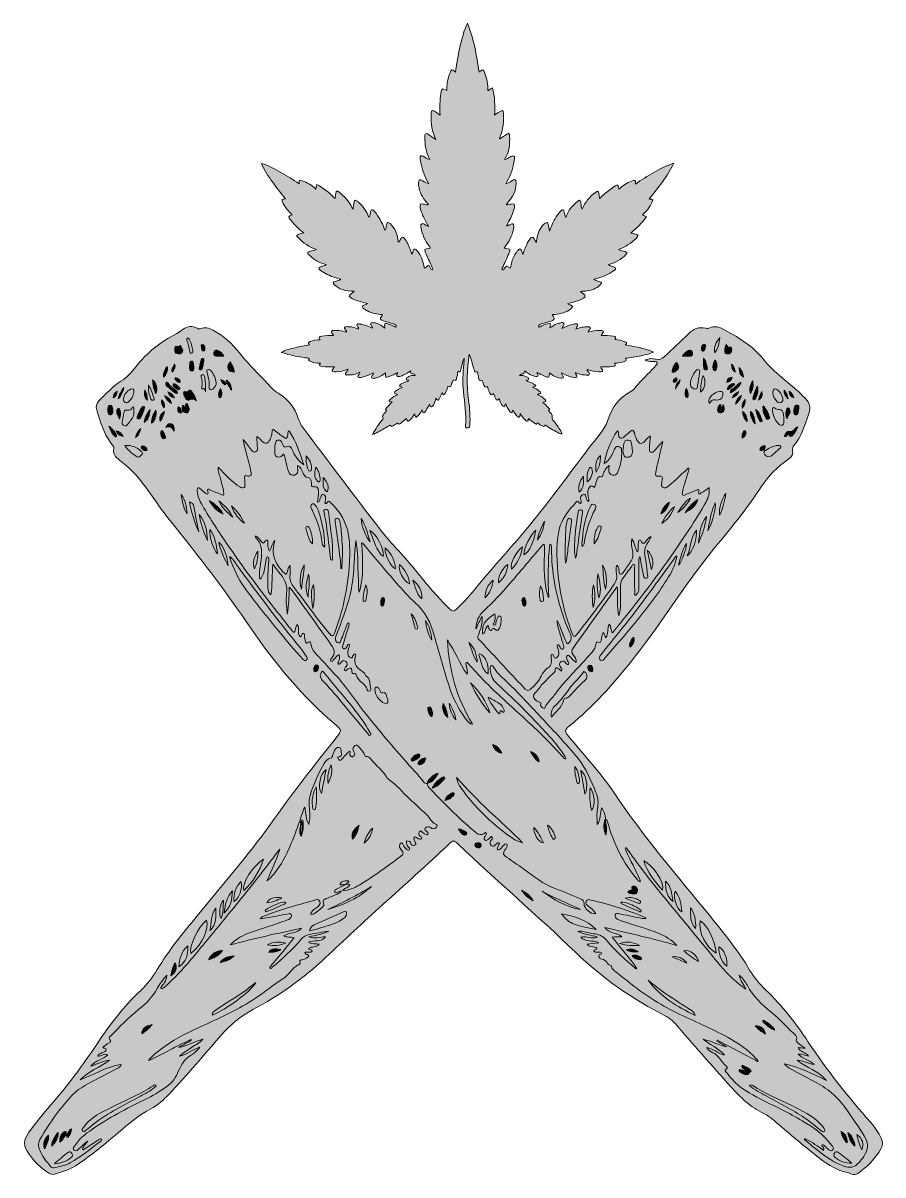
# Model space of a CAD drawing. Extents: x 702 to 1358, y -1339 to -460.
import ezdxf

# ---------------------------------------------------------------- set-up
doc = ezdxf.new("R2010")
doc.units = 0
doc.header["$MEASUREMENT"] = 0
doc.layers.add('katman 1', color=7, linetype='Continuous')

# ---------------------------------------------------------------- blocks, each defined once
blk = doc.blocks.new('block 2')
at = {"layer": 'katman 1', "true_color": 0x009145}
h = blk.add_hatch(color=114, dxfattribs=at)
h.dxf.hatch_style = 2
edge = h.paths.add_edge_path()
edge.add_spline(control_points=[(996.61, -732.79), (995.92, -731.97), (994.56, -732.32), (994.55, -731.44), (994.54, -730.38), (995.7, -730.02), (996.54, -729.54), (998.02, -728.7), (999.66, -728.6), (1001.34, -728.58), (1001.11, -726.49), (997.02, -728.63), (998.13, -725.05), (995.5, -726.81), (993.21, -728.49), (990.41, -729.1), (989.45, -729.31), (988.31, -730.07), (987.48, -729.06), (986.79, -728.21), (988.13, -727.53), (988.06, -726.51), (985.9, -727.52), (983.84, -728.64), (981.67, -729.46), (978.94, -730.5), (978.59, -730.16), (978.88, -727.35), (978.9, -727.16), (978.82, -726.96), (978.76, -726.53), (976.39, -728.61), (973.94, -730.24), (970.9, -730.7), (970.01, -730.83), (968.94, -731.15), (968.35, -730.43), (967.63, -729.57), (968.84, -728.92), (969.06, -728.13), (969.2, -727.66), (969.73, -727.34), (969.56, -726.6), (966.81, -728.16), (963.97, -729.38), (960.91, -729.98), (959.92, -730.18), (958.62, -730.74), (957.92, -729.9), (957.19, -729.03), (958.46, -728.22), (958.78, -727.36), (958.88, -727.1), (958.97, -726.84), (959.22, -726.13), (956.15, -727.76), (953.24, -728.42), (950.17, -728.29), (949.53, -728.26), (948.68, -728.61), (948.3, -727.97), (947.87, -727.21), (948.66, -726.61), (949, -725.98), (949.31, -725.42), (949.67, -724.89), (950.26, -723.93), (947.13, -725.1), (944.32, -725.74), (941.41, -725.78), (940.82, -725.78), (940.23, -725.75), (939.63, -725.76), (938.01, -725.78), (937.58, -725.2), (938.62, -723.82), (939.01, -723.31), (939.33, -722.75), (939.86, -721.96), (936.48, -722.31), (933.45, -722.12), (930.44, -721.76), (929.02, -721.58), (927.59, -721.36), (929.13, -719.29), (926.29, -719.18), (923.7, -718.87), (921.3, -717.79), (920.73, -717.53), (919.64, -717.52), (920.47, -716.12), (921.07, -715.13), (919.58, -715.4), (919.1, -715.33), (914.14, -714.71), (909.23, -713.8), (904.39, -712.55), (902.88, -712.16), (901.41, -711.66), (899.27, -711.01), (902.98, -708.94), (906.5, -708.29), (909.96, -707.49), (913.51, -706.67), (917.07, -705.98), (920.84, -705.18), (919, -703.84), (920.22, -703.3), (921.37, -702.82), (923.66, -701.86), (926.06, -701.36), (928.88, -701.37), (927.07, -699.16), (928.67, -698.99), (930.14, -698.77), (933.07, -698.33), (936.02, -698.06), (938.97, -698.19), (939.01, -697.99), (939.06, -697.9), (939.04, -697.85), (938.64, -696.83), (937.11, -695.95), (937.68, -695), (938.35, -693.91), (939.98, -694.44), (941.21, -694.4), (943.89, -694.31), (946.5, -694.91), (949.2, -695.65), (949.14, -695.26), (949.16, -695.03), (949.07, -694.87), (948.54, -693.91), (947.15, -692.93), (947.59, -692.05), (948.16, -690.93), (949.77, -691.56), (950.92, -691.56), (953.47, -691.56), (955.94, -692.1), (958.28, -693.29), (958.62, -692.58), (958.06, -692.18), (957.82, -691.71), (957.49, -691.07), (956.74, -690.44), (957.24, -689.7), (957.8, -688.88), (958.76, -689.29), (959.52, -689.42), (962.78, -689.94), (965.88, -690.98), (968.8, -692.62), (969.13, -691.78), (968.43, -691.35), (968.19, -690.78), (967.95, -690.18), (967.13, -689.61), (967.54, -688.99), (968.02, -688.26), (969, -688.33), (969.82, -688.42), (973.04, -688.75), (975.69, -690.36), (978.25, -692.45), (977.94, -688.36), (978.17, -688.2), (982.09, -689.74), (983.33, -690.23), (984.51, -690.89), (985.74, -691.42), (986.1, -691.57), (986.57, -692), (986.93, -691.46), (987.22, -691.01), (986.75, -690.65), (986.59, -690.27), (986.25, -689.45), (985.4, -689.45), (984.73, -689.23), (982.17, -688.42), (979.57, -687.76), (977.03, -686.89), (974.47, -686.02), (974.38, -685.55), (975.96, -683.3), (976.13, -683.06), (976.27, -682.8), (976.41, -682.54), (976.44, -682.49), (976.38, -682.4), (976.32, -682.16), (972.43, -681.96), (968.61, -681.18), (965.04, -679.41), (964.5, -679.14), (963.94, -678.92), (963.45, -678.58), (962.5, -677.93), (961.12, -677.47), (961.27, -676.03), (961.41, -674.68), (962.89, -674.98), (963.74, -674.48), (964.05, -674.31), (964.39, -674.18), (965.11, -673.85), (962.37, -673.09), (960.01, -672.46), (957.66, -671.76), (955.8, -671.21), (954.01, -670.48), (952.37, -669.43), (951.01, -668.56), (950.64, -667.64), (952.25, -666.59), (953.11, -666.03), (954.06, -665.55), (954.82, -664.41), (951.73, -664.24), (948.77, -664.16), (945.98, -663.14), (943.65, -662.29), (941.45, -661.23), (939.74, -659.36), (938.68, -658.21), (938.51, -657.38), (940.36, -656.91), (941.79, -656.55), (943.25, -656.18), (944.77, -655.24), (943.06, -654.73), (941.53, -654.3), (940.02, -653.81), (936.17, -652.55), (932.51, -650.91), (929.25, -648.48), (928.72, -648.09), (928.02, -647.7), (928.11, -646.93), (928.21, -646.02), (929.09, -645.94), (929.77, -645.67), (931, -645.19), (932.4, -645.11), (933.59, -644.01), (928.47, -643.03), (924.48, -640.25), (920.83, -636.9), (920.25, -636.37), (919.33, -635.82), (919.54, -634.95), (919.76, -634.07), (920.85, -634.17), (921.59, -633.9), (923.05, -633.37), (924.68, -633.39), (926.12, -632.48), (920.56, -630.75), (916.05, -627.53), (912.1, -623.47), (910.55, -621.87), (910.68, -621.52), (912.8, -620.88), (913.44, -620.69), (914.11, -620.56), (914.76, -620.4), (915.31, -620.26), (915.86, -620.12), (916.62, -619.93), (912.76, -617.07), (909.52, -613.8), (906.58, -610.22), (904.27, -607.39), (904.28, -607.38), (907.7, -606.1), (904.84, -603.6), (902.49, -600.78), (900.86, -597.41), (899.38, -594.37), (899.36, -594.38), (902.61, -593.91), (895.71, -585.43), (888.86, -576.96), (884.12, -567.02), (889.62, -568.25), (894.24, -571.09), (898.95, -573.73), (903.68, -576.4), (908.3, -579.26), (912.83, -582.46), (912.93, -582.16), (913.05, -581.97), (913.03, -581.79), (912.83, -579.43), (912.85, -579.39), (915.21, -580.1), (919.14, -581.28), (922.5, -583.45), (925.62, -586.38), (925.89, -585.26), (926.13, -584.24), (926.44, -582.98), (931.7, -585.69), (936.08, -589.32), (940.35, -593.66), (940.56, -592.24), (940.7, -591.05), (940.93, -589.87), (941.36, -587.67), (941.7, -587.49), (943.42, -588.84), (947.45, -592.01), (950.86, -595.74), (953.16, -600.38), (953.38, -600.83), (953.47, -601.37), (954.03, -601.68), (954.33, -599.89), (954.68, -598.14), (954.89, -596.38), (955.11, -594.57), (955.87, -594.69), (957.08, -595.57), (960.89, -598.36), (964.48, -603.22), (966.07, -607.89), (967.22, -606.86), (966.97, -605.4), (967.36, -604.17), (967.59, -603.48), (967.55, -602.54), (968.37, -602.3), (969.3, -602.03), (969.86, -602.85), (970.38, -603.46), (973.71, -607.35), (976.17, -611.75), (977.85, -616.59), (977.99, -617.01), (977.98, -617.49), (978.54, -617.7), (979.29, -616.47), (979.3, -615.04), (979.64, -613.71), (980.13, -611.73), (980.68, -611.48), (982.29, -612.76), (984.38, -614.44), (985.72, -616.66), (986.77, -619.09), (987.84, -621.57), (988.14, -624.23), (988.6, -626.96), (989.71, -626.29), (989.99, -625.24), (990.46, -624.35), (991.33, -622.7), (992.25, -622.79), (993.32, -624.12), (995.28, -626.54), (996.41, -629.38), (997.52, -632.23), (998, -633.46), (998.41, -634.71), (999.03, -636.48), (999.37, -635.42), (999.59, -634.85), (999.74, -634.26), (999.93, -633.49), (999.76, -632.48), (1000.79, -632.25), (1001.81, -632.03), (1002.45, -632.81), (1003, -633.51), (1005.96, -637.22), (1007.58, -641.5), (1008.37, -646.12), (1008.41, -646.33), (1008.46, -646.54), (1008.5, -646.73), (1008.98, -646.81), (1009.21, -646.48), (1009.48, -646.24), (1011.66, -644.2), (1011.78, -644.21), (1013.28, -646.9), (1013.61, -647.48), (1013.85, -648.4), (1014.64, -648.03), (1015.57, -647.59), (1014.69, -646.82), (1014.49, -646.35), (1013.06, -643.08), (1011.49, -639.86), (1010.01, -636.61), (1008.02, -632.24), (1008.2, -631.97), (1012.99, -631.64), (1013.27, -630.72), (1012.43, -630.35), (1012.03, -629.81), (1008.99, -625.75), (1006.81, -621.31), (1005.91, -616.29), (1005.71, -615.19), (1005.37, -613.92), (1006.38, -613.14), (1007.52, -612.26), (1008.43, -613.4), (1009.39, -613.87), (1009.98, -614.17), (1010.57, -614.45), (1011.51, -614.91), (1010.04, -611.97), (1008.7, -609.38), (1007.43, -606.76), (1006.43, -604.67), (1005.62, -602.49), (1005.28, -600.2), (1004.91, -597.8), (1005.46, -597.36), (1007.81, -597.87), (1008.83, -598.09), (1009.84, -598.32), (1010.86, -598.53), (1011, -598.56), (1011.16, -598.51), (1011.42, -598.49), (1011.35, -597.59), (1010.59, -597.18), (1010.12, -596.6), (1006.96, -592.8), (1004.68, -588.6), (1004.1, -583.6), (1004.04, -583.09), (1003.96, -582.56), (1003.98, -582.04), (1004.09, -579.12), (1004.77, -578.76), (1007.25, -580.19), (1008.65, -581), (1009.94, -582.06), (1011.9, -582.45), (1009.02, -577.68), (1007.08, -572.76), (1005.96, -567.55), (1005.63, -566.02), (1005.36, -564.46), (1005.3, -562.91), (1005.23, -561.05), (1005.95, -560.64), (1007.65, -561.4), (1009.24, -562.11), (1010.54, -563.43), (1012.74, -563.81), (1009.46, -558.33), (1008.77, -552.64), (1008.9, -546.78), (1008.92, -545.88), (1008.72, -544.7), (1009.46, -544.26), (1010.35, -543.72), (1011.22, -544.67), (1012, -545.16), (1013.57, -546.14), (1015.09, -547.18), (1017.11, -548.51), (1014.25, -542.39), (1013.49, -536.4), (1013.68, -530.24), (1013.72, -528.97), (1013.43, -527.25), (1014.45, -526.67), (1015.52, -526.06), (1016.69, -527.41), (1017.73, -528.08), (1018.59, -528.62), (1019.42, -529.21), (1020.5, -529.95), (1020.01, -524.2), (1020.26, -518.79), (1021.11, -513.41), (1021.78, -509.18), (1021.87, -509.19), (1025.66, -511.3), (1025.52, -507.17), (1026.07, -503.23), (1027.4, -499.43), (1027.55, -499.01), (1027.74, -498.6), (1027.91, -498.19), (1029.36, -494.63), (1029.36, -494.63), (1032.2, -497.26), (1034.21, -484.46), (1036.17, -471.77), (1041.28, -459.74), (1046.29, -471.73), (1048.27, -484.38), (1050.27, -497.05), (1050.32, -497.05), (1050.51, -497.12), (1050.58, -497.06), (1053.12, -494.71), (1053.22, -494.73), (1054.57, -498.1), (1056.26, -502.29), (1057.08, -506.64), (1056.83, -511.4), (1058.09, -510.64), (1059.14, -510.01), (1060.46, -509.22), (1062.29, -516.08), (1062.49, -522.89), (1062.07, -529.95), (1063.36, -529.06), (1064.53, -528.18), (1065.77, -527.41), (1068.19, -525.9), (1068.65, -526.08), (1068.82, -528.89), (1069.18, -534.84), (1068.57, -540.67), (1066.39, -546.27), (1066.2, -546.75), (1066, -547.23), (1065.81, -547.71), (1065.8, -547.76), (1065.89, -547.84), (1066.03, -548.07), (1067.81, -546.93), (1069.61, -545.8), (1071.38, -544.63), (1072.81, -543.68), (1073.44, -543.93), (1073.53, -545.74), (1073.83, -552.02), (1073.26, -558.11), (1069.74, -563.79), (1071.41, -563.75), (1072.46, -562.75), (1073.66, -562.14), (1074.63, -561.64), (1075.65, -560.52), (1076.69, -561.25), (1077.66, -561.94), (1077.23, -563.33), (1077.09, -564.42), (1076.35, -570.1), (1074.46, -575.41), (1071.76, -580.45), (1071.44, -581.04), (1071.09, -581.61), (1070.63, -582.39), (1072.54, -582.11), (1073.83, -580.98), (1075.28, -580.21), (1076.04, -579.8), (1076.76, -578.85), (1077.66, -579.36), (1078.62, -579.91), (1078.39, -581.07), (1078.4, -582.03), (1078.48, -587.83), (1075.79, -592.48), (1072.26, -596.77), (1071.84, -597.28), (1071.19, -597.62), (1071.07, -598.48), (1072.35, -598.51), (1073.52, -598.13), (1074.72, -597.85), (1077.04, -597.31), (1077.67, -597.86), (1077.24, -600.2), (1076.54, -604.06), (1074.82, -607.54), (1073, -610.98), (1072.39, -612.13), (1071.76, -613.27), (1071.06, -614.56), (1072.33, -614.54), (1073.03, -613.83), (1073.85, -613.39), (1075.86, -612.31), (1076.88, -612.86), (1076.69, -615.14), (1076.24, -620.35), (1073.96, -624.85), (1071.04, -629.06), (1070.53, -629.79), (1069.98, -630.49), (1069.46, -631.21), (1069.44, -631.25), (1069.49, -631.34), (1069.55, -631.55), (1069.75, -631.6), (1070.01, -631.7), (1070.29, -631.72), (1074.11, -632.01), (1074.39, -632.39), (1072.89, -635.83), (1071.28, -639.52), (1069.54, -643.14), (1067.84, -646.79), (1067.66, -647.2), (1067.32, -647.7), (1067.78, -647.98), (1068.26, -648.28), (1068.69, -647.97), (1069.06, -647.48), (1071.12, -644.75), (1071.13, -644.76), (1074.13, -646.89), (1074.64, -642.57), (1076.09, -638.64), (1078.46, -635.07), (1078.87, -634.45), (1079.32, -633.85), (1079.83, -633.31), (1081.46, -631.63), (1082.19, -631.82), (1082.84, -634.03), (1083.02, -634.68), (1083.2, -635.32), (1083.49, -636.38), (1084.39, -634.08), (1085.13, -632.11), (1085.91, -630.16), (1086.74, -628.08), (1087.67, -626.04), (1089.11, -624.3), (1090.55, -622.55), (1091.05, -622.6), (1092.18, -624.48), (1092.67, -625.3), (1093.15, -626.13), (1093.9, -627.4), (1094.47, -623.54), (1095.06, -620.15), (1096.77, -617.11), (1097.77, -615.33), (1098.98, -613.74), (1100.65, -612.53), (1101.89, -611.63), (1102.67, -611.87), (1102.95, -613.46), (1103.21, -614.92), (1103.55, -616.36), (1103.98, -618.44), (1105.37, -614.84), (1106.53, -611.83), (1108.21, -609.06), (1109.45, -607.01), (1110.74, -605.01), (1112.37, -603.25), (1112.86, -602.72), (1113.4, -602), (1114.25, -602.29), (1114.95, -602.53), (1115, -603.29), (1115.18, -603.94), (1115.52, -605.23), (1115.53, -606.62), (1116.43, -608.16), (1117.49, -604.83), (1119.05, -602.04), (1121.3, -599.68), (1122.49, -598.44), (1123.67, -597.18), (1124.96, -596.06), (1127, -594.31), (1127.26, -594.46), (1127.82, -597.01), (1128.16, -598.59), (1127.98, -600.26), (1128.77, -601.83), (1131, -596.54), (1134.62, -592.43), (1138.98, -588.95), (1140.83, -587.47), (1141.22, -587.66), (1141.6, -589.92), (1141.8, -591.09), (1141.96, -592.28), (1142.17, -593.7), (1144.6, -591.21), (1147.13, -588.96), (1149.88, -586.99), (1151.28, -585.99), (1152.73, -585.07), (1154.13, -584.08), (1155.56, -583.07), (1156.52, -583.05), (1156.64, -585.13), (1156.67, -585.49), (1156.79, -585.84), (1156.91, -586.4), (1159.84, -583.68), (1163.02, -581.65), (1166.64, -580.35), (1169.49, -579.33), (1169.63, -579.44), (1169.53, -582.59), (1174.17, -579.42), (1178.79, -576.48), (1183.57, -573.81), (1188.29, -571.17), (1192.93, -568.33), (1198.86, -566.65), (1193.82, -577.06), (1186.82, -585.42), (1179.95, -594.01), (1180.89, -594.12), (1181.74, -594.21), (1182.78, -594.33), (1181.46, -599.21), (1178.51, -602.85), (1174.91, -606.13), (1175.82, -606.91), (1177.06, -606.55), (1177.95, -607.47), (1174.71, -612.23), (1170.63, -616.22), (1165.94, -620), (1167.01, -620.24), (1167.96, -620.43), (1168.9, -620.67), (1171.93, -621.43), (1172.14, -621.94), (1169.96, -624.07), (1166.14, -627.8), (1161.87, -630.88), (1156.48, -632.53), (1158.13, -633.54), (1159.93, -633.63), (1161.59, -634.11), (1163.23, -634.58), (1163.47, -635.17), (1162.2, -636.48), (1158.76, -640.08), (1153.91, -642.93), (1148.94, -644.05), (1149.82, -645.15), (1151.17, -645.15), (1152.31, -645.6), (1153.13, -645.91), (1154.29, -645.95), (1154.41, -646.97), (1154.53, -647.94), (1153.5, -648.43), (1152.78, -648.92), (1148.79, -651.64), (1144.43, -653.51), (1139.77, -654.7), (1139.14, -654.86), (1138.52, -655.03), (1137.75, -655.23), (1139.06, -656.27), (1140.51, -656.44), (1141.83, -656.91), (1143.87, -657.63), (1144.06, -658.22), (1142.45, -659.75), (1139.7, -662.38), (1136.3, -663.61), (1132.6, -664.1), (1131.02, -664.31), (1129.43, -664.37), (1127.71, -664.51), (1128.33, -665.5), (1129.24, -665.88), (1129.99, -666.45), (1131.76, -667.8), (1131.75, -668.53), (1129.8, -669.71), (1127.48, -671.11), (1124.91, -671.9), (1122.32, -672.62), (1120.88, -673.02), (1119.43, -673.34), (1117.89, -673.71), (1118.2, -674.69), (1119.13, -674.6), (1119.81, -674.85), (1121.83, -675.6), (1122.06, -676.49), (1120.36, -677.79), (1116.81, -680.49), (1112.65, -681.58), (1108.3, -682.07), (1107.59, -682.15), (1106.87, -682.14), (1106.09, -682.18), (1108.12, -686.19), (1108.12, -686.2), (1103.7, -687.57), (1101.71, -688.18), (1099.69, -688.71), (1097.7, -689.35), (1097.03, -689.56), (1096.21, -689.67), (1095.93, -690.53), (1095.81, -690.9), (1095.24, -691.23), (1095.76, -691.68), (1096.14, -692), (1096.44, -691.62), (1096.75, -691.47), (1098.61, -690.54), (1100.46, -689.58), (1102.53, -689.15), (1104.86, -688.66), (1104.99, -688.8), (1104.44, -691.19), (1104.38, -691.48), (1104.37, -691.78), (1104.3, -692.34), (1106.21, -691.23), (1107.72, -689.8), (1109.67, -689.2), (1110.59, -688.92), (1111.53, -688.67), (1112.48, -688.48), (1113.37, -688.3), (1114.44, -688.17), (1115.02, -688.9), (1115.66, -689.72), (1114.57, -690.31), (1114.28, -691.02), (1114.09, -691.48), (1113.85, -691.92), (1113.43, -692.77), (1116.58, -691.22), (1119.42, -690.01), (1122.51, -689.56), (1123.5, -689.41), (1124.73, -688.75), (1125.41, -689.73), (1126.03, -690.65), (1124.85, -691.44), (1124.47, -692.29), (1124.36, -692.55), (1124.23, -692.8), (1123.93, -693.45), (1127.1, -691.97), (1130.11, -691.4), (1133.24, -691.53), (1133.9, -691.56), (1134.75, -691.34), (1135.1, -691.98), (1135.48, -692.66), (1134.64, -693.13), (1134.38, -693.72), (1134.12, -694.3), (1133.41, -694.67), (1133.53, -695.61), (1136.42, -694.83), (1139.32, -694.27), (1142.31, -694.39), (1143.25, -694.43), (1144.54, -694.14), (1144.99, -694.93), (1145.51, -695.86), (1144.26, -696.57), (1143.84, -697.4), (1143.75, -697.59), (1143.66, -697.78), (1143.48, -698.16), (1146.66, -698.11), (1149.67, -698.34), (1152.67, -698.79), (1154.23, -699.03), (1155.35, -699.41), (1153.82, -701.31), (1156.6, -701.43), (1159.08, -701.86), (1161.42, -702.89), (1162.61, -703.41), (1163.59, -703.96), (1161.67, -705.22), (1169.02, -706.68), (1176.14, -707.75), (1183.25, -710.76), (1179.6, -712.57), (1176.1, -713.14), (1172.66, -713.83), (1169.59, -714.44), (1166.47, -714.79), (1163.39, -715.35), (1162.89, -715.44), (1161.06, -714.89), (1162.44, -716.68), (1162.98, -717.37), (1161.86, -717.56), (1161.43, -717.75), (1159.02, -718.83), (1156.45, -719.21), (1153.56, -719.25), (1154.89, -721.11), (1153.93, -721.61), (1152.33, -721.77), (1149.29, -722.08), (1146.24, -722.35), (1143.2, -721.98), (1142.91, -722.43), (1143.28, -722.69), (1143.45, -722.99), (1143.88, -723.75), (1144.95, -724.56), (1144.52, -725.29), (1144.06, -726.07), (1142.76, -725.92), (1141.81, -725.87), (1138.77, -725.69), (1135.75, -725.31), (1132.88, -724.07), (1132.82, -724.34), (1132.74, -724.48), (1132.78, -724.57), (1133.28, -725.7), (1134.9, -726.79), (1134.32, -727.82), (1133.66, -728.99), (1131.88, -728.23), (1130.59, -728.23), (1128.19, -728.25), (1125.97, -727.4), (1123.69, -726.31), (1123.71, -726.69), (1123.68, -726.91), (1123.74, -727.08), (1124.09, -728.03), (1125.42, -728.99), (1124.77, -729.84), (1124, -730.85), (1122.5, -730.18), (1121.39, -729.92), (1118.49, -729.25), (1115.72, -728.18), (1113.06, -726.53), (1112.97, -727.52), (1113.7, -728.07), (1113.94, -728.8), (1114.12, -729.33), (1114.83, -729.8), (1114.44, -730.36), (1114.03, -730.94), (1113.24, -730.89), (1112.56, -730.82), (1109.81, -730.53), (1107.4, -729.45), (1105.28, -727.69), (1104.9, -727.37), (1104.5, -727.08), (1104.02, -726.7), (1103.78, -730.45), (1103.61, -730.57), (1100.05, -729.09), (1098.22, -728.34), (1096.46, -727.39), (1094.67, -726.52), (1094.35, -726.98), (1094.8, -727.22), (1094.92, -727.53), (1095.12, -728.06), (1095.7, -728.59), (1095.13, -729.15), (1094.68, -729.59), (1094.04, -729.52), (1093.43, -729.41), (1090.26, -728.84), (1087.58, -727.26), (1084.78, -725.11), (1085.37, -728.14), (1082.3, -726.95), (1081.19, -728.58), (1083.19, -728.6), (1084.86, -728.76), (1086.37, -729.62), (1087.15, -730.07), (1088.2, -730.45), (1088.19, -731.41), (1088.18, -732.37), (1086.84, -731.96), (1086.21, -732.69), (1088.79, -733.72), (1091.53, -734.32), (1093.45, -736.36), (1093.04, -737.38), (1091.92, -737.05), (1091.29, -737.86), (1093.11, -738.44), (1094.74, -739.31), (1096.12, -740.58), (1096.59, -741.01), (1097.42, -741.3), (1097.23, -742.07), (1097.07, -742.76), (1096.21, -742.52), (1095.69, -742.77), (1095.42, -742.9), (1095.14, -743), (1094.62, -743.21), (1096.56, -744.01), (1098.16, -744.95), (1099.59, -746.19), (1101.73, -748.02), (1101.72, -748.13), (1098.96, -749.16), (1100.36, -750.51), (1101.77, -751.75), (1103, -753.13), (1103.45, -753.63), (1104.95, -754.28), (1103.29, -755.29), (1102.95, -755.49), (1103.6, -755.99), (1103.87, -756.3), (1104.81, -757.37), (1106.35, -758.69), (1106.02, -759.81), (1105.22, -762.45), (1107.36, -763.35), (1108.35, -764.87), (1110.13, -767.62), (1112.3, -770.11), (1113.68, -773.26), (1112.64, -773.47), (1111.9, -772.95), (1111.15, -772.59), (1107.84, -771.02), (1104.72, -769.13), (1101.63, -767.18), (1101.19, -766.9), (1100.58, -765.79), (1100.2, -767.35), (1100.08, -767.84), (1099.42, -767.45), (1099.02, -767.31), (1097.73, -766.89), (1096.56, -766.25), (1095.51, -765.39), (1095.1, -765.06), (1094.76, -764.34), (1094.37, -765.51), (1094.09, -766.35), (1093.49, -765.64), (1093.12, -765.42), (1091.33, -764.35), (1089.71, -763.04), (1088.11, -761.59), (1087.41, -762.17), (1088.1, -763.46), (1087.17, -763.64), (1086.29, -763.81), (1085.79, -762.89), (1085.2, -762.35), (1083.8, -761.11), (1082.71, -759.62), (1081.62, -757.58), (1081.5, -758.43), (1081.43, -758.83), (1081.38, -759.23), (1081.21, -760.57), (1080.8, -760.98), (1079.61, -759.89), (1078.17, -758.56), (1077.06, -757.01), (1076.12, -755.12), (1075.28, -755.66), (1075.97, -757.23), (1074.82, -757.11), (1074, -757.02), (1073.61, -756.06), (1073.14, -755.4), (1072.06, -753.87), (1071.22, -752.22), (1070.55, -750.41), (1069.78, -751.01), (1070.09, -752.05), (1069.55, -752.7), (1067.39, -751.62), (1066.78, -750.62), (1065.62, -746.12), (1064.34, -748.62), (1063.46, -747.45), (1062.71, -745.91), (1062.12, -744.7), (1061.64, -743.45), (1061.07, -742.11), (1060.28, -743.88), (1059.43, -743.76), (1058.53, -742.18), (1057.63, -740.62), (1056.91, -739), (1056.6, -737.03), (1055.13, -738.12), (1054.42, -737.4), (1053.95, -736.06), (1053.6, -735.07), (1053.21, -734.11), (1052.83, -733.14), (1052.59, -732.56), (1052.57, -731.92), (1051.53, -732.56), (1050.68, -733.09), (1050.28, -732.03), (1050.11, -731.32), (1049.69, -729.51), (1049.35, -727.68), (1048.96, -725.76), (1047.39, -726.64), (1046.82, -725.66), (1046.42, -724.23), (1045.47, -720.87), (1044.45, -717.52), (1043.47, -714.16), (1043.3, -713.61), (1043.3, -712.97), (1042.62, -712.52), (1041.15, -724.2), (1040.47, -735.81), (1042.19, -747.46), (1043.15, -753.97), (1043.52, -760.52), (1043.18, -767.12), (1043.1, -768.7), (1042.35, -768.65), (1041.22, -768.69), (1039.86, -768.75), (1039.92, -768.11), (1039.97, -767.05), (1040.32, -758.29), (1039.4, -749.59), (1038.31, -740.93), (1037.42, -733.89), (1037.96, -726.92), (1038.6, -719.93), (1038.73, -718.45), (1038.87, -716.97), (1038.84, -715.46), (1037.69, -717.53), (1037.42, -719.87), (1036.8, -722.1), (1036.55, -722.96), (1036.34, -723.83), (1036.15, -724.7), (1035.85, -726.02), (1035.22, -726.44), (1034.1, -725.4), (1033.77, -727.15), (1033.58, -728.79), (1033.12, -730.35), (1032.84, -731.27), (1033.18, -733.39), (1030.92, -732.08), (1030.55, -731.87), (1030.32, -732.64), (1030.16, -733.03), (1029.74, -734.07), (1029.38, -735.13), (1028.94, -736.16), (1028.75, -736.62), (1028.45, -737.45), (1028.03, -737.31), (1025.53, -736.44), (1026.33, -738.72), (1025.74, -739.63), (1025.26, -740.38), (1024.97, -741.24), (1024.5, -742), (1023.62, -743.46), (1022.71, -744.13), (1022.07, -741.71), (1021.36, -743.22), (1020.78, -744.6), (1020.1, -745.91), (1019.38, -747.28), (1018.59, -748.73), (1017.16, -745.92), (1016.8, -748.08), (1016.38, -749.77), (1015.32, -751.21), (1014.83, -751.87), (1014.3, -752.77), (1013.45, -752.63), (1012.58, -752.48), (1013.07, -751.29), (1012.48, -750.53), (1011.56, -752.17), (1010.73, -753.76), (1009.79, -755.28), (1009.34, -756.02), (1008.9, -757.14), (1007.97, -757.08), (1006.91, -757.02), (1007.41, -755.58), (1006.78, -754.96), (1005.66, -757.25), (1004.31, -759.34), (1001.89, -760.71), (1001.61, -759.75), (1001.38, -758.93), (1001.09, -757.93), (1000.04, -759.71), (998.94, -761.21), (997.58, -762.49), (995.78, -764.16), (995.57, -764.1), (994.83, -761.6), (993.56, -762.61), (992.41, -763.72), (991.07, -764.53), (990.24, -765.03), (989.47, -766.84), (988.07, -765.07), (987.79, -764.72), (987.3, -765.64), (986.83, -765.74), (985.3, -766.06), (984.24, -768.83), (982.19, -766.66), (982.11, -766.58), (981.48, -767.01), (981.12, -767.22), (978.15, -768.94), (975.21, -770.69), (972.21, -772.35), (971.27, -772.88), (970.2, -773.17), (968.81, -773.72), (971.27, -769.42), (973.73, -765.7), (976.56, -762.23), (976.95, -761.75), (977.4, -761.61), (976.74, -760.63), (976.03, -759.57), (977.61, -758.34), (978.21, -757.18), (978.6, -756.43), (980.56, -755.97), (978.84, -754.63), (978.78, -754.59), (979.24, -753.75), (979.57, -753.37), (980.83, -751.9), (982.12, -750.45), (983.93, -749.15), (983.02, -748.79), (982.32, -748.52), (981.42, -748.16), (983.18, -745.76), (985.54, -744.41), (988.02, -743.26), (987.36, -742.46), (985.63, -742.95), (985.64, -741.96), (985.65, -740.93), (987.02, -740.32), (987.92, -739.66), (989.01, -738.86), (990.19, -738.25), (991.54, -737.96), (991.47, -737.82), (991.45, -737.69), (991.37, -737.61), (990.84, -737.07), (989.57, -737.38), (989.54, -736.56), (989.49, -735.57), (990.65, -735.3), (991.39, -734.85), (992.97, -733.9), (994.73, -733.33), (996.61, -732.79)], knot_values=[0, 0, 0, 0, 1, 1, 1, 2, 2, 2, 3, 3, 3, 4, 4, 4, 5, 5, 5, 6, 6, 6, 7, 7, 7, 8, 8, 8, 9, 9, 9, 10, 10, 10, 11, 11, 11, 12, 12, 12, 13, 13, 13, 14, 14, 14, 15, 15, 15, 16, 16, 16, 17, 17, 17, 18, 18, 18, 19, 19, 19, 20, 20, 20, 21, 21, 21, 22, 22, 22, 23, 23, 23, 24, 24, 24, 25, 25, 25, 26, 26, 26, 27, 27, 27, 28, 28, 28, 29, 29, 29, 30, 30, 30, 31, 31, 31, 32, 32, 32, 33, 33, 33, 34, 34, 34, 35, 35, 35, 36, 36, 36, 37, 37, 37, 38, 38, 38, 39, 39, 39, 40, 40, 40, 41, 41, 41, 42, 42, 42, 43, 43, 43, 44, 44, 44, 45, 45, 45, 46, 46, 46, 47, 47, 47, 48, 48, 48, 49, 49, 49, 50, 50, 50, 51, 51, 51, 52, 52, 52, 53, 53, 53, 54, 54, 54, 55, 55, 55, 56, 56, 56, 57, 57, 57, 58, 58, 58, 59, 59, 59, 60, 60, 60, 61, 61, 61, 62, 62, 62, 63, 63, 63, 64, 64, 64, 65, 65, 65, 66, 66, 66, 67, 67, 67, 68, 68, 68, 69, 69, 69, 70, 70, 70, 71, 71, 71, 72, 72, 72, 73, 73, 73, 74, 74, 74, 75, 75, 75, 76, 76, 76, 77, 77, 77, 78, 78, 78, 79, 79, 79, 80, 80, 80, 81, 81, 81, 82, 82, 82, 83, 83, 83, 84, 84, 84, 85, 85, 85, 86, 86, 86, 87, 87, 87, 88, 88, 88, 89, 89, 89, 90, 90, 90, 91, 91, 91, 92, 92, 92, 93, 93, 93, 94, 94, 94, 95, 95, 95, 96, 96, 96, 97, 97, 97, 98, 98, 98, 99, 99, 99, 100, 100, 100, 101, 101, 101, 102, 102, 102, 103, 103, 103, 104, 104, 104, 105, 105, 105, 106, 106, 106, 107, 107, 107, 108, 108, 108, 109, 109, 109, 110, 110, 110, 111, 111, 111, 112, 112, 112, 113, 113, 113, 114, 114, 114, 115, 115, 115, 116, 116, 116, 117, 117, 117, 118, 118, 118, 119, 119, 119, 120, 120, 120, 121, 121, 121, 122, 122, 122, 123, 123, 123, 124, 124, 124, 125, 125, 125, 126, 126, 126, 127, 127, 127, 128, 128, 128, 129, 129, 129, 130, 130, 130, 131, 131, 131, 132, 132, 132, 133, 133, 133, 134, 134, 134, 135, 135, 135, 136, 136, 136, 137, 137, 137, 138, 138, 138, 139, 139, 139, 140, 140, 140, 141, 141, 141, 142, 142, 142, 143, 143, 143, 144, 144, 144, 145, 145, 145, 146, 146, 146, 147, 147, 147, 148, 148, 148, 149, 149, 149, 150, 150, 150, 151, 151, 151, 152, 152, 152, 153, 153, 153, 154, 154, 154, 155, 155, 155, 156, 156, 156, 157, 157, 157, 158, 158, 158, 159, 159, 159, 160, 160, 160, 161, 161, 161, 162, 162, 162, 163, 163, 163, 164, 164, 164, 165, 165, 165, 166, 166, 166, 167, 167, 167, 168, 168, 168, 169, 169, 169, 170, 170, 170, 171, 171, 171, 172, 172, 172, 173, 173, 173, 174, 174, 174, 175, 175, 175, 176, 176, 176, 177, 177, 177, 178, 178, 178, 179, 179, 179, 180, 180, 180, 181, 181, 181, 182, 182, 182, 183, 183, 183, 184, 184, 184, 185, 185, 185, 186, 186, 186, 187, 187, 187, 188, 188, 188, 189, 189, 189, 190, 190, 190, 191, 191, 191, 192, 192, 192, 193, 193, 193, 194, 194, 194, 195, 195, 195, 196, 196, 196, 197, 197, 197, 198, 198, 198, 199, 199, 199, 200, 200, 200, 201, 201, 201, 202, 202, 202, 203, 203, 203, 204, 204, 204, 205, 205, 205, 206, 206, 206, 207, 207, 207, 208, 208, 208, 209, 209, 209, 210, 210, 210, 211, 211, 211, 212, 212, 212, 213, 213, 213, 214, 214, 214, 215, 215, 215, 216, 216, 216, 217, 217, 217, 218, 218, 218, 219, 219, 219, 220, 220, 220, 221, 221, 221, 222, 222, 222, 223, 223, 223, 224, 224, 224, 225, 225, 225, 226, 226, 226, 227, 227, 227, 228, 228, 228, 229, 229, 229, 230, 230, 230, 231, 231, 231, 232, 232, 232, 233, 233, 233, 234, 234, 234, 235, 235, 235, 236, 236, 236, 237, 237, 237, 238, 238, 238, 239, 239, 239, 240, 240, 240, 241, 241, 241, 242, 242, 242, 243, 243, 243, 244, 244, 244, 245, 245, 245, 246, 246, 246, 247, 247, 247, 248, 248, 248, 249, 249, 249, 250, 250, 250, 251, 251, 251, 252, 252, 252, 253, 253, 253, 254, 254, 254, 255, 255, 255, 256, 256, 256, 257, 257, 257, 258, 258, 258, 259, 259, 259, 260, 260, 260, 261, 261, 261, 262, 262, 262, 263, 263, 263, 264, 264, 264, 265, 265, 265, 266, 266, 266, 267, 267, 267, 268, 268, 268, 269, 269, 269, 270, 270, 270, 271, 271, 271, 272, 272, 272, 273, 273, 273, 274, 274, 274, 275, 275, 275, 276, 276, 276, 277, 277, 277, 278, 278, 278, 279, 279, 279, 280, 280, 280, 281, 281, 281, 282, 282, 282, 283, 283, 283, 284, 284, 284, 285, 285, 285, 286, 286, 286, 287, 287, 287, 288, 288, 288, 289, 289, 289, 290, 290, 290, 291, 291, 291, 292, 292, 292, 293, 293, 293, 294, 294, 294, 295, 295, 295, 296, 296, 296, 297, 297, 297, 298, 298, 298, 299, 299, 299, 300, 300, 300, 301, 301, 301, 302, 302, 302, 303, 303, 303, 304, 304, 304, 305, 305, 305, 306, 306, 306, 307, 307, 307, 308, 308, 308, 309, 309, 309, 310, 310, 310, 311, 311, 311, 312, 312, 312, 313, 313, 313, 314, 314, 314, 315, 315, 315, 316, 316, 316, 317, 317, 317, 318, 318, 318, 319, 319, 319, 320, 320, 320, 321, 321, 321, 322, 322, 322, 323, 323, 323, 324, 324, 324, 325, 325, 325, 326, 326, 326, 327, 327, 327, 328, 328, 328, 329, 329, 329, 330, 330, 330, 331, 331, 331, 332, 332, 332, 333, 333, 333, 334, 334, 334, 335, 335, 335, 336, 336, 336, 337, 337, 337, 338, 338, 338, 339, 339, 339, 340, 340, 340, 341, 341, 341, 342, 342, 342, 343, 343, 343, 344, 344, 344, 345, 345, 345, 346, 346, 346, 347, 347, 347, 348, 348, 348, 349, 349, 349, 350, 350, 350, 351, 351, 351, 352, 352, 352, 353, 353, 353, 354, 354, 354, 355, 355, 355, 356, 356, 356, 357, 357, 357, 358, 358, 358, 359, 359, 359, 360, 360, 360, 361, 361, 361, 362, 362, 362, 363, 363, 363, 364, 364, 364, 365, 365, 365, 366, 366, 366, 367, 367, 367, 368, 368, 368, 369, 369, 369, 370, 370, 370, 371, 371, 371, 372, 372, 372, 373, 373, 373, 374, 374, 374, 375, 375, 375, 376, 376, 376, 377, 377, 377, 378, 378, 378, 379, 379, 379, 380, 380, 380, 381, 381, 381, 382, 382, 382, 383, 383, 383, 384, 384, 384, 385, 385, 385, 386, 386, 386, 387, 387, 387, 388, 388, 388, 389, 389, 389, 390, 390, 390, 391, 391, 391, 392, 392, 392, 393, 393, 393, 394, 394, 394, 395, 395, 395, 396, 396, 396, 397, 397, 397, 398, 398, 398, 399, 399, 399, 400, 400, 400, 401, 401, 401, 402, 402, 402, 403, 403, 403, 404, 404, 404, 405, 405, 405, 406, 406, 406, 407, 407, 407, 408, 408, 408, 409, 409, 409, 410, 410, 410, 411, 411, 411, 412, 412, 412, 413, 413, 413, 414, 414, 414, 415, 415, 415, 416, 416, 416, 417, 417, 417, 418, 418, 418, 419, 419, 419, 420, 420, 420, 421, 421, 421, 422, 422, 422, 423, 423, 423, 424, 424, 424, 425, 425, 425, 426, 426, 426, 426], degree=3, periodic=1)
at = {"layer": 'katman 1', "true_color": 0xffffff}
h = blk.add_hatch(color=7, dxfattribs=at)
h.dxf.hatch_style = 2
edge = h.paths.add_edge_path()
edge.add_spline(control_points=[(1177.06, -716.67), (1179.68, -715.76), (1182.33, -715.51), (1184.85, -716.21), (1187.7, -717.01), (1189.81, -716.11), (1191.77, -714.26), (1197.84, -708.51), (1203.97, -702.82), (1209.95, -696.97), (1213.72, -693.28), (1217.85, -691.21), (1223.24, -692.66), (1224.25, -692.93), (1225.34, -692.82), (1226.32, -692.36), (1229.51, -690.83), (1232.58, -691.37), (1235.55, -692.92), (1247.48, -699.17), (1258.93, -705.94), (1267.59, -716.77), (1274.14, -724.95), (1282.78, -731.08), (1290.59, -738.01), (1293.55, -740.64), (1296.42, -743.37), (1299.23, -746.15), (1302.49, -749.38), (1303.46, -753.15), (1301.86, -757.61), (1299.69, -763.64), (1297.91, -769.8), (1294.88, -775.49), (1293.69, -777.74), (1292.33, -779.9), (1290.61, -781.77), (1289.56, -782.93), (1289.18, -784.13), (1289.47, -785.65), (1290.04, -788.57), (1289.19, -790.58), (1286.49, -792.37), (1278.05, -797.96), (1271.11, -805.21), (1265.57, -813.64), (1255.54, -828.89), (1244.19, -843.12), (1232.5, -857.09), (1218.29, -874.06), (1205.8, -892.28), (1193.17, -910.4), (1177.92, -932.27), (1162.11, -953.7), (1143.72, -973.1), (1135.9, -981.34), (1127.65, -989.12), (1118.9, -996.38), (1115.47, -999.23), (1115.39, -1000.23), (1118.28, -1003.69), (1130.39, -1018.17), (1143.2, -1032.14), (1153.76, -1047.83), (1175.99, -1080.84), (1201.85, -1111), (1226.96, -1141.76), (1237.58, -1154.76), (1248.13, -1167.81), (1256.68, -1182.35), (1260.02, -1188.02), (1264.3, -1193.02), (1269.07, -1197.6), (1281.48, -1209.49), (1292.09, -1222.9), (1301.45, -1237.25), (1315.68, -1259.06), (1332.01, -1279.21), (1349.13, -1298.77), (1352.29, -1302.38), (1355.04, -1306.3), (1357.07, -1310.62), (1358.29, -1313.22), (1358.4, -1316.13), (1356.89, -1318.75), (1352.5, -1326.4), (1346.3, -1332.39), (1339.28, -1337.6), (1337.79, -1338.7), (1335.79, -1338.64), (1334.58, -1338.03), (1331.65, -1336.54), (1328.39, -1336.5), (1325.43, -1335.26), (1318.52, -1332.38), (1312.57, -1328.08), (1306.79, -1323.46), (1296.11, -1314.95), (1285.73, -1306.05), (1275.28, -1297.27), (1272.81, -1295.2), (1270.29, -1293.15), (1267.4, -1291.78), (1257.4, -1287.02), (1249.67, -1279.58), (1242.35, -1271.51), (1227.71, -1255.36), (1213.52, -1238.83), (1199.15, -1222.45), (1197.45, -1220.51), (1195.5, -1218.95), (1193.21, -1217.79), (1167.66, -1204.86), (1144.37, -1188.55), (1123.8, -1168.76), (1094.46, -1140.55), (1063.53, -1114.09), (1033.99, -1086.12), (1030.76, -1083.07), (1030.37, -1083.16), (1027.09, -1086.3), (1010.64, -1102.05), (993.63, -1117.19), (976.68, -1132.39), (961.84, -1145.7), (947.41, -1159.44), (932.86, -1173.07), (916.23, -1188.66), (897.84, -1201.92), (877.66, -1212.51), (868.29, -1217.42), (860.49, -1223.95), (853.6, -1231.86), (840.41, -1247), (827.47, -1262.35), (813.71, -1276.98), (809.54, -1281.4), (805.06, -1285.53), (799.67, -1288.33), (790.56, -1293.06), (782.83, -1299.56), (775.13, -1306.19), (765.23, -1314.71), (755.14, -1323.01), (744.36, -1330.42), (738.85, -1334.2), (732.65, -1336.25), (726.34, -1338.06), (724.84, -1338.49), (723.33, -1338.23), (721.87, -1337.32), (715.82, -1333.53), (710.86, -1328.66), (706.81, -1322.82), (702.27, -1316.27), (702.25, -1312.59), (706.77, -1306.08), (711.8, -1298.83), (717.44, -1292.07), (723.25, -1285.46), (736.25, -1270.69), (747.91, -1254.91), (758.79, -1238.55), (768.54, -1223.89), (779.26, -1210.09), (792.01, -1197.88), (796.92, -1193.16), (801.21, -1187.82), (804.68, -1181.97), (813.39, -1167.26), (824.23, -1154.17), (835.02, -1141.01), (853.96, -1117.92), (873.56, -1095.34), (890.96, -1071.05), (907.27, -1048.29), (924.28, -1026.07), (941.84, -1004.26), (945.42, -999.81), (945.38, -999.26), (941.07, -995.58), (915.86, -974.03), (894.69, -948.87), (876.11, -921.56), (857.07, -893.57), (836.52, -866.76), (815.29, -840.44), (807.84, -831.2), (801.27, -821.3), (794.26, -811.74), (789.06, -804.66), (782.82, -798.56), (775.85, -793.21), (772.88, -790.92), (770.52, -788.33), (771.53, -784.14), (771.68, -783.5), (771.37, -782.94), (770.99, -782.49), (765.14, -775.52), (762.27, -767.15), (759.63, -758.66), (759.26, -757.45), (758.94, -756.22), (758.52, -755.03), (757.55, -752.34), (758.23, -750), (760.14, -748.04), (765.39, -742.64), (770.51, -737.11), (776.96, -733), (781.47, -730.14), (785.08, -726.19), (788.34, -721.98), (796.79, -711.13), (807.29, -702.82), (819.53, -696.65), (821.28, -695.77), (822.74, -694.5), (824.35, -693.41), (827.83, -691.05), (831.44, -690.43), (835.24, -692.67), (836.05, -693.15), (836.86, -693.3), (837.8, -692.92), (841.14, -691.61), (844.17, -692.49), (847.22, -694.08), (855.41, -698.34), (861.9, -704.55), (867.55, -711.69), (874.8, -720.85), (883.46, -728.69), (891.17, -737.41), (892.96, -739.43), (895.08, -741.12), (897.41, -742.49), (904.83, -746.86), (909.59, -753.33), (912.31, -761.38), (913.2, -764.02), (914.29, -766.5), (915.98, -768.74), (935.88, -794.96), (955.59, -821.33), (975.71, -847.38), (982.27, -855.86), (989.99, -863.44), (996.99, -871.59), (1004.73, -880.59), (1011.71, -890.22), (1019.94, -898.79), (1022.58, -901.54), (1025.26, -904.25), (1028.02, -906.87), (1030.3, -909.03), (1030.99, -909.02), (1033.25, -906.78), (1038.56, -901.53), (1043.61, -896.02), (1048.33, -890.23), (1061.76, -873.74), (1076.36, -858.25), (1089.82, -841.78), (1103.53, -825.01), (1116.23, -807.47), (1129.35, -790.24), (1133.96, -784.18), (1138.62, -778.16), (1143.31, -772.16), (1145.72, -769.07), (1147.55, -765.68), (1148.72, -761.95), (1151.6, -752.76), (1157.34, -745.89), (1165.61, -741.09), (1167.19, -740.17), (1168.48, -739.05), (1169.61, -737.61), (1173.94, -732.06), (1179.41, -727.56), (1183.97, -722.22), (1184.86, -721.18), (1186.62, -720.03), (1186.14, -718.9), (1185.64, -717.72), (1183.58, -718.2), (1182.21, -718.05), (1180.44, -717.85), (1178.61, -718.06), (1177.06, -716.67)], knot_values=[0, 0, 0, 0, 1, 1, 1, 2, 2, 2, 3, 3, 3, 4, 4, 4, 5, 5, 5, 6, 6, 6, 7, 7, 7, 8, 8, 8, 9, 9, 9, 10, 10, 10, 11, 11, 11, 12, 12, 12, 13, 13, 13, 14, 14, 14, 15, 15, 15, 16, 16, 16, 17, 17, 17, 18, 18, 18, 19, 19, 19, 20, 20, 20, 21, 21, 21, 22, 22, 22, 23, 23, 23, 24, 24, 24, 25, 25, 25, 26, 26, 26, 27, 27, 27, 28, 28, 28, 29, 29, 29, 30, 30, 30, 31, 31, 31, 32, 32, 32, 33, 33, 33, 34, 34, 34, 35, 35, 35, 36, 36, 36, 37, 37, 37, 38, 38, 38, 39, 39, 39, 40, 40, 40, 41, 41, 41, 42, 42, 42, 43, 43, 43, 44, 44, 44, 45, 45, 45, 46, 46, 46, 47, 47, 47, 48, 48, 48, 49, 49, 49, 50, 50, 50, 51, 51, 51, 52, 52, 52, 53, 53, 53, 54, 54, 54, 55, 55, 55, 56, 56, 56, 57, 57, 57, 58, 58, 58, 59, 59, 59, 60, 60, 60, 61, 61, 61, 62, 62, 62, 63, 63, 63, 64, 64, 64, 65, 65, 65, 66, 66, 66, 67, 67, 67, 68, 68, 68, 69, 69, 69, 70, 70, 70, 71, 71, 71, 72, 72, 72, 73, 73, 73, 74, 74, 74, 75, 75, 75, 76, 76, 76, 77, 77, 77, 78, 78, 78, 79, 79, 79, 80, 80, 80, 81, 81, 81, 82, 82, 82, 83, 83, 83, 84, 84, 84, 85, 85, 85, 86, 86, 86, 87, 87, 87, 88, 88, 88, 89, 89, 89, 90, 90, 90, 91, 91, 91, 92, 92, 92, 93, 93, 93, 94, 94, 94, 95, 95, 95, 96, 96, 96, 97, 97, 97, 97], degree=3, periodic=1)
at = {"layer": 'katman 1', "true_color": 0xf90000}
h = blk.add_hatch(color=1, dxfattribs=at)
h.dxf.hatch_style = 2
edge = h.paths.add_edge_path()
edge.add_spline(control_points=[(831.78, -709.65), (831.61, -710.48), (832.05, -711.45), (830.96, -711.63), (829.85, -711.82), (829.64, -710.89), (829.44, -710.09), (828.73, -707.27), (828.06, -704.45), (827.34, -701.64), (827.17, -700.99), (827.16, -700.37), (827.83, -700.12), (828.42, -699.9), (828.75, -700.46), (829.01, -700.91), (830.6, -703.66), (831.38, -706.67), (831.78, -709.65)], knot_values=[0, 0, 0, 0, 1, 1, 1, 2, 2, 2, 3, 3, 3, 4, 4, 4, 5, 5, 5, 6, 6, 6, 6], degree=3, periodic=1)
at = {"layer": 'katman 1', "true_color": 0xf80000}
h = blk.add_hatch(color=1, dxfattribs=at)
h.dxf.hatch_style = 2
edge = h.paths.add_edge_path()
edge.add_spline(control_points=[(1230.02, -711.5), (1229.49, -706.77), (1230.66, -703.23), (1233.98, -699.8), (1233.4, -704.15), (1232.76, -707.87), (1230.02, -711.5)], knot_values=[0, 0, 0, 0, 1, 1, 1, 2, 2, 2, 2], degree=3, periodic=1)
at = {"layer": 'katman 1', "true_color": 0xfc0000}
h = blk.add_hatch(color=1, dxfattribs=at)
h.dxf.hatch_style = 2
edge = h.paths.add_edge_path()
edge.add_spline(control_points=[(818.05, -708.94), (818.19, -707.42), (818.1, -705.75), (820.41, -706.68), (820.59, -706.75), (820.91, -706.58), (821.06, -706.69), (821.85, -707.24), (821.68, -704.71), (822.48, -706.17), (823.25, -707.59), (824.72, -709.1), (823.73, -710.85), (822.97, -712.19), (821.33, -712.33), (819.92, -711.99), (818.35, -711.62), (818.02, -710.28), (818.05, -708.94)], knot_values=[0, 0, 0, 0, 1, 1, 1, 2, 2, 2, 3, 3, 3, 4, 4, 4, 5, 5, 5, 6, 6, 6, 6], degree=3, periodic=1)
at = {"layer": 'katman 1', "true_color": 0xf60000}
h = blk.add_hatch(color=1, dxfattribs=at)
h.dxf.hatch_style = 2
edge = h.paths.add_edge_path()
edge.add_spline(control_points=[(841.08, -708.17), (840.95, -708.88), (841.18, -709.98), (840.11, -710.05), (839.23, -710.1), (838.79, -709.25), (838.62, -708.39), (838.58, -708.17), (838.42, -707.94), (838.47, -707.75), (838.69, -706.82), (837.25, -705.26), (839.02, -705.03), (840.54, -704.83), (840.85, -706.41), (841.05, -707.69), (841.07, -707.83), (841.07, -707.98), (841.08, -708.17)], knot_values=[0, 0, 0, 0, 1, 1, 1, 2, 2, 2, 3, 3, 3, 4, 4, 4, 5, 5, 5, 6, 6, 6, 6], degree=3, periodic=1)
at = {"layer": 'katman 1', "true_color": 0xfc0000}
h = blk.add_hatch(color=1, dxfattribs=at)
h.dxf.hatch_style = 2
edge = h.paths.add_edge_path()
edge.add_spline(control_points=[(855.47, -713.94), (853.4, -713.94), (851.68, -713.91), (849.97, -713.95), (848.93, -713.96), (848.24, -713.52), (847.95, -712.55), (847.69, -711.66), (847.71, -710.77), (848.35, -710.01), (849.04, -709.19), (849.94, -709.26), (850.81, -709.57), (852.84, -710.31), (854.31, -711.7), (855.47, -713.94)], knot_values=[0, 0, 0, 0, 1, 1, 1, 2, 2, 2, 3, 3, 3, 4, 4, 4, 5, 5, 5, 5], degree=3, periodic=1)
h = blk.add_hatch(color=1, dxfattribs=at)
h.dxf.hatch_style = 2
edge = h.paths.add_edge_path()
edge.add_spline(control_points=[(1205.46, -713.94), (1206.76, -711.76), (1208.29, -710.57), (1210.08, -709.66), (1210.9, -709.24), (1211.65, -709.36), (1212.33, -709.96), (1213.18, -710.69), (1213.13, -711.64), (1212.95, -712.61), (1212.77, -713.6), (1212.05, -713.91), (1211.17, -713.93), (1209.41, -713.96), (1207.65, -713.94), (1205.46, -713.94)], knot_values=[0, 0, 0, 0, 1, 1, 1, 2, 2, 2, 3, 3, 3, 4, 4, 4, 5, 5, 5, 5], degree=3, periodic=1)
at = {"layer": 'katman 1', "true_color": 0xf80000}
h = blk.add_hatch(color=1, dxfattribs=at)
h.dxf.hatch_style = 2
edge = h.paths.add_edge_path()
edge.add_spline(control_points=[(1219.94, -708.3), (1220.01, -707.65), (1219.97, -707.1), (1220.13, -706.63), (1220.48, -705.58), (1221.14, -704.64), (1222.36, -704.93), (1223.65, -705.24), (1223.05, -706.32), (1222.92, -707.14), (1222.84, -707.65), (1222.81, -708.2), (1222.58, -708.64), (1222.19, -709.41), (1221.78, -710.42), (1220.7, -710.22), (1219.52, -709.99), (1220.28, -708.84), (1219.94, -708.3)], knot_values=[0, 0, 0, 0, 1, 1, 1, 2, 2, 2, 3, 3, 3, 4, 4, 4, 5, 5, 5, 6, 6, 6, 6], degree=3, periodic=1)
at = {"layer": 'katman 1', "true_color": 0xfc0000}
h = blk.add_hatch(color=1, dxfattribs=at)
h.dxf.hatch_style = 2
edge = h.paths.add_edge_path()
edge.add_spline(control_points=[(1239.06, -705.14), (1240.04, -705.83), (1239.77, -708.5), (1242.02, -706.91), (1242.1, -706.85), (1242.45, -706.99), (1242.52, -707.12), (1243.17, -708.4), (1243.18, -709.7), (1242.47, -710.96), (1241.78, -712.2), (1240.69, -712.35), (1239.39, -712.15), (1237.86, -711.93), (1237.73, -710.84), (1237.78, -709.68), (1237.85, -708.09), (1237.79, -706.43), (1239.06, -705.14)], knot_values=[0, 0, 0, 0, 1, 1, 1, 2, 2, 2, 3, 3, 3, 4, 4, 4, 5, 5, 5, 6, 6, 6, 6], degree=3, periodic=1)
at = {"layer": 'katman 1', "true_color": 0xf40000}
h = blk.add_hatch(color=1, dxfattribs=at)
h.dxf.hatch_style = 2
edge = h.paths.add_edge_path()
edge.add_spline(control_points=[(815.97, -726.04), (815.45, -723.55), (816.54, -721.74), (817.91, -719.89), (818.63, -722.32), (818.1, -724.01), (815.97, -726.04)], knot_values=[0, 0, 0, 0, 1, 1, 1, 2, 2, 2, 2], degree=3, periodic=1)
at = {"layer": 'katman 1', "true_color": 0xfa0000}
h = blk.add_hatch(color=1, dxfattribs=at)
h.dxf.hatch_style = 2
edge = h.paths.add_edge_path()
edge.add_spline(control_points=[(829.42, -721.1), (829.42, -720.74), (829.38, -720.36), (829.43, -720), (829.56, -719.1), (829.2, -717.77), (830.5, -717.66), (831.73, -717.56), (832.19, -718.71), (832.31, -719.8), (832.45, -720.97), (832.53, -722.16), (832.51, -723.33), (832.49, -724.24), (832.24, -725.18), (831.06, -725.2), (829.83, -725.23), (829.41, -724.42), (829.39, -723.32), (829.38, -722.58), (829.39, -721.84), (829.39, -721.1), (829.4, -721.1), (829.41, -721.1), (829.42, -721.1)], knot_values=[0, 0, 0, 0, 1, 1, 1, 2, 2, 2, 3, 3, 3, 4, 4, 4, 5, 5, 5, 6, 6, 6, 7, 7, 7, 8, 8, 8, 8], degree=3, periodic=1)
at = {"layer": 'katman 1', "true_color": 0xf90000}
h = blk.add_hatch(color=1, dxfattribs=at)
h.dxf.hatch_style = 2
edge = h.paths.add_edge_path()
edge.add_spline(control_points=[(840.25, -717.51), (839.94, -719.24), (839.63, -721.15), (839.23, -723.05), (839.04, -723.94), (838.43, -724.56), (837.44, -724.28), (836.49, -724), (836.62, -723.16), (836.79, -722.41), (837.2, -720.59), (837.6, -718.77), (838.05, -716.96), (838.24, -716.22), (838.62, -715.46), (839.57, -715.65), (840.56, -715.84), (840.04, -716.73), (840.25, -717.51)], knot_values=[0, 0, 0, 0, 1, 1, 1, 2, 2, 2, 3, 3, 3, 4, 4, 4, 5, 5, 5, 6, 6, 6, 6], degree=3, periodic=1)
at = {"layer": 'katman 1', "true_color": 0xfb0000}
h = blk.add_hatch(color=1, dxfattribs=at)
h.dxf.hatch_style = 2
edge = h.paths.add_edge_path()
edge.add_spline(control_points=[(860.63, -718.38), (862.14, -720.79), (863.1, -723.3), (863.52, -726.26), (861.42, -725.96), (859.45, -725.69), (858.71, -723.56), (857.99, -721.48), (859.1, -719.86), (860.63, -718.38)], knot_values=[0, 0, 0, 0, 1, 1, 1, 2, 2, 2, 3, 3, 3, 3], degree=3, periodic=1)
h = blk.add_hatch(color=1, dxfattribs=at)
h.dxf.hatch_style = 2
edge = h.paths.add_edge_path()
edge.add_spline(control_points=[(1202.56, -722.16), (1202.57, -723.91), (1199.62, -726.49), (1198.2, -726.33), (1197.53, -726.25), (1197.61, -725.73), (1197.65, -725.34), (1197.86, -723.25), (1198.7, -721.36), (1199.73, -719.59), (1200.3, -718.61), (1201.23, -718.64), (1201.75, -719.77), (1202.14, -720.63), (1202.37, -721.57), (1202.56, -722.16)], knot_values=[0, 0, 0, 0, 1, 1, 1, 2, 2, 2, 3, 3, 3, 4, 4, 4, 5, 5, 5, 5], degree=3, periodic=1)
at = {"layer": 'katman 1', "true_color": 0xeb0101}
h = blk.add_hatch(color=1, dxfattribs=at)
h.dxf.hatch_style = 2
edge = h.paths.add_edge_path()
edge.add_spline(control_points=[(1221.58, -715.52), (1223.85, -717.99), (1223.74, -720.72), (1224.43, -723.15), (1224.63, -723.87), (1223.99, -724.44), (1223.26, -724.5), (1222.39, -724.58), (1221.93, -724.03), (1221.77, -723.18), (1221.34, -720.83), (1221.63, -718.47), (1221.58, -715.52)], knot_values=[0, 0, 0, 0, 1, 1, 1, 2, 2, 2, 3, 3, 3, 4, 4, 4, 4], degree=3, periodic=1)
at = {"layer": 'katman 1', "true_color": 0xf80000}
h = blk.add_hatch(color=1, dxfattribs=at)
h.dxf.hatch_style = 2
edge = h.paths.add_edge_path()
edge.add_spline(control_points=[(1230.47, -716.63), (1231.95, -719.13), (1231.71, -721.48), (1231.32, -723.84), (1231.2, -724.56), (1230.89, -725.12), (1230.04, -725.1), (1229.31, -725.07), (1229.04, -724.54), (1228.9, -723.93), (1228.29, -721.36), (1228.72, -719), (1230.47, -716.63)], knot_values=[0, 0, 0, 0, 1, 1, 1, 2, 2, 2, 3, 3, 3, 4, 4, 4, 4], degree=3, periodic=1)
at = {"layer": 'katman 1', "true_color": 0xf10000}
h = blk.add_hatch(color=1, dxfattribs=at)
h.dxf.hatch_style = 2
edge = h.paths.add_edge_path()
edge.add_spline(control_points=[(1245.7, -726.15), (1243.32, -724.57), (1242.91, -722.58), (1242.92, -720.11), (1244.99, -721.66), (1245.29, -723.7), (1245.7, -726.15)], knot_values=[0, 0, 0, 0, 1, 1, 1, 2, 2, 2, 2], degree=3, periodic=1)
at = {"layer": 'katman 1', "true_color": 0xf40000}
h = blk.add_hatch(color=1, dxfattribs=at)
h.dxf.hatch_style = 2
edge = h.paths.add_edge_path()
edge.add_spline(control_points=[(809.42, -730.01), (808.88, -726.73), (810.43, -724.33), (812.23, -721.78), (812.98, -725.02), (811.83, -728.35), (809.42, -730.01)], knot_values=[0, 0, 0, 0, 1, 1, 1, 2, 2, 2, 2], degree=3, periodic=1)
at = {"layer": 'katman 1', "true_color": 0xf90000}
h = blk.add_hatch(color=1, dxfattribs=at)
h.dxf.hatch_style = 2
edge = h.paths.add_edge_path()
edge.add_spline(control_points=[(841.45, -741.05), (841.02, -739.71), (841.1, -738.55), (839.57, -738.94), (838.55, -739.21), (838.63, -738.34), (838.67, -737.64), (838.82, -734.98), (839.28, -732.3), (838.26, -729.69), (837.99, -728.98), (838.18, -728.33), (839.04, -728.14), (839.89, -727.95), (840.47, -728.33), (840.82, -729.11), (841.1, -729.75), (841.78, -739.68), (841.45, -741.05)], knot_values=[0, 0, 0, 0, 1, 1, 1, 2, 2, 2, 3, 3, 3, 4, 4, 4, 5, 5, 5, 6, 6, 6, 6], degree=3, periodic=1)
at = {"layer": 'katman 1', "true_color": 0xfd0000}
h = blk.add_hatch(color=1, dxfattribs=at)
h.dxf.hatch_style = 2
edge = h.paths.add_edge_path()
edge.add_spline(control_points=[(844.24, -735.4), (844.44, -732.29), (843.25, -729.41), (842.65, -726.44), (842.49, -725.64), (842.02, -724.81), (843.02, -724.29), (843.95, -723.81), (844.79, -724.21), (845.42, -724.92), (847.8, -727.61), (849.29, -730.72), (849.58, -734.33), (849.72, -736.08), (848.79, -737.44), (847.59, -738.63), (846.84, -739.37), (845.94, -739.76), (844.96, -739.31), (843.99, -738.85), (844.05, -737.88), (844.15, -736.96), (844.21, -736.45), (844.21, -735.92), (844.24, -735.4)], knot_values=[0, 0, 0, 0, 1, 1, 1, 2, 2, 2, 3, 3, 3, 4, 4, 4, 5, 5, 5, 6, 6, 6, 7, 7, 7, 8, 8, 8, 8], degree=3, periodic=1)
h = blk.add_hatch(color=1, dxfattribs=at)
h.dxf.hatch_style = 2
edge = h.paths.add_edge_path()
edge.add_spline(control_points=[(1211.46, -734.54), (1211.86, -731.45), (1213.11, -728.23), (1215.25, -725.39), (1215.9, -724.53), (1216.83, -723.79), (1217.92, -724.28), (1218.94, -724.75), (1218.52, -725.86), (1218.41, -726.7), (1217.96, -729.93), (1217.49, -733.16), (1216.93, -736.38), (1216.75, -737.41), (1217.05, -739.02), (1215.47, -739.1), (1213.62, -739.2), (1211.63, -737.4), (1211.46, -735.88), (1211.43, -735.59), (1211.46, -735.29), (1211.46, -734.54)], knot_values=[0, 0, 0, 0, 1, 1, 1, 2, 2, 2, 3, 3, 3, 4, 4, 4, 5, 5, 5, 6, 6, 6, 7, 7, 7, 7], degree=3, periodic=1)
at = {"layer": 'katman 1', "true_color": 0xf80000}
h = blk.add_hatch(color=1, dxfattribs=at)
h.dxf.hatch_style = 2
edge = h.paths.add_edge_path()
edge.add_spline(control_points=[(1219.24, -741.38), (1219.3, -737.01), (1219.67, -732.89), (1221.19, -728.79), (1223.54, -733.28), (1222.75, -738.57), (1219.24, -741.38)], knot_values=[0, 0, 0, 0, 1, 1, 1, 2, 2, 2, 2], degree=3, periodic=1)
at = {"layer": 'katman 1', "true_color": 0xf40000}
h = blk.add_hatch(color=1, dxfattribs=at)
h.dxf.hatch_style = 2
edge = h.paths.add_edge_path()
edge.add_spline(control_points=[(1252.04, -729.86), (1249.03, -728.23), (1248.83, -725.76), (1248.63, -722.59), (1250.91, -724.77), (1251.61, -726.99), (1252.04, -729.86)], knot_values=[0, 0, 0, 0, 1, 1, 1, 2, 2, 2, 2], degree=3, periodic=1)
at = {"layer": 'katman 1', "true_color": 0xea0101}
h = blk.add_hatch(color=1, dxfattribs=at)
h.dxf.hatch_style = 2
edge = h.paths.add_edge_path()
edge.add_spline(control_points=[(774.95, -746.45), (775.45, -742.9), (777.18, -740.65), (779.17, -737.79), (778.69, -741.4), (777.21, -743.78), (774.95, -746.45)], knot_values=[0, 0, 0, 0, 1, 1, 1, 2, 2, 2, 2], degree=3, periodic=1)
at = {"layer": 'katman 1', "true_color": 0xf80000}
h = blk.add_hatch(color=1, dxfattribs=at)
h.dxf.hatch_style = 2
edge = h.paths.add_edge_path()
edge.add_spline(control_points=[(798.02, -735.93), (800.32, -739.49), (801.04, -742.93), (802.19, -746.2), (802.4, -746.79), (802.29, -747.27), (801.71, -747.46), (800.9, -747.72), (800.22, -747.4), (799.85, -746.64), (798.77, -744.41), (798.19, -742.04), (798.03, -739.58), (797.96, -738.55), (798.02, -737.52), (798.02, -735.93)], knot_values=[0, 0, 0, 0, 1, 1, 1, 2, 2, 2, 3, 3, 3, 4, 4, 4, 5, 5, 5, 5], degree=3, periodic=1)
at = {"layer": 'katman 1', "true_color": 0xf70000}
h = blk.add_hatch(color=1, dxfattribs=at)
h.dxf.hatch_style = 2
edge = h.paths.add_edge_path()
edge.add_spline(control_points=[(801.08, -731.95), (804.13, -734.43), (805.41, -738.95), (803.45, -742.39), (802.08, -739.03), (801.36, -735.72), (801.08, -731.95)], knot_values=[0, 0, 0, 0, 1, 1, 1, 2, 2, 2, 2], degree=3, periodic=1)
at = {"layer": 'katman 1', "true_color": 0xf80000}
h = blk.add_hatch(color=1, dxfattribs=at)
h.dxf.hatch_style = 2
edge = h.paths.add_edge_path()
edge.add_spline(control_points=[(819.99, -741.45), (820.02, -741.89), (819.95, -742.25), (819.56, -742.45), (819.18, -742.65), (818.86, -742.51), (818.55, -742.24), (816.39, -740.42), (814.21, -738.63), (812.07, -736.77), (811.65, -736.4), (811.31, -735.83), (811.12, -735.29), (810.88, -734.62), (811.36, -734.15), (811.92, -733.87), (812.47, -733.6), (812.74, -734.07), (812.92, -734.46), (814.12, -737.04), (816.67, -738.16), (818.75, -739.75), (819.42, -740.26), (819.66, -740.87), (819.99, -741.45)], knot_values=[0, 0, 0, 0, 1, 1, 1, 2, 2, 2, 3, 3, 3, 4, 4, 4, 5, 5, 5, 6, 6, 6, 7, 7, 7, 8, 8, 8, 8], degree=3, periodic=1)
at = {"layer": 'katman 1', "true_color": 0xf50000}
h = blk.add_hatch(color=1, dxfattribs=at)
h.dxf.hatch_style = 2
edge = h.paths.add_edge_path()
edge.add_spline(control_points=[(817.54, -734.99), (818.41, -734.96), (821.59, -737.49), (821.77, -738.37), (821.85, -738.73), (821.91, -739.14), (821.56, -739.39), (821.15, -739.69), (820.66, -739.52), (820.29, -739.34), (819.24, -738.82), (818.69, -737.58), (817.26, -737.45), (816.79, -737.4), (816.89, -736.12), (816.9, -735.39), (816.91, -735.03), (817.22, -734.95), (817.54, -734.99)], knot_values=[0, 0, 0, 0, 1, 1, 1, 2, 2, 2, 3, 3, 3, 4, 4, 4, 5, 5, 5, 6, 6, 6, 6], degree=3, periodic=1)
at = {"layer": 'katman 1', "true_color": 0xf40000}
h = blk.add_hatch(color=1, dxfattribs=at)
h.dxf.hatch_style = 2
edge = h.paths.add_edge_path()
edge.add_spline(control_points=[(822.31, -733.26), (822.31, -733.81), (822.08, -734.06), (821.5, -734.02), (820.37, -733.97), (818.14, -731.93), (818.19, -730.99), (818.22, -730.5), (818.5, -730.41), (818.92, -730.39), (820.09, -730.33), (822.3, -732.19), (822.31, -733.26)], knot_values=[0, 0, 0, 0, 1, 1, 1, 2, 2, 2, 3, 3, 3, 4, 4, 4, 4], degree=3, periodic=1)
at = {"layer": 'katman 1', "true_color": 0xe70101}
h = blk.add_hatch(color=1, dxfattribs=at)
h.dxf.hatch_style = 2
edge = h.paths.add_edge_path()
edge.add_spline(control_points=[(853.06, -731.72), (854.99, -732.07), (855.62, -733.53), (856.8, -734.23), (857.29, -734.52), (857.33, -735.12), (856.91, -735.58), (856.47, -736.07), (856.1, -735.59), (855.79, -735.36), (854.62, -734.5), (853.66, -733.46), (853.06, -731.72)], knot_values=[0, 0, 0, 0, 1, 1, 1, 2, 2, 2, 3, 3, 3, 4, 4, 4, 4], degree=3, periodic=1)
at = {"layer": 'katman 1', "true_color": 0xee0000}
h = blk.add_hatch(color=1, dxfattribs=at)
h.dxf.hatch_style = 2
edge = h.paths.add_edge_path()
edge.add_spline(control_points=[(857.78, -732.36), (859.78, -734.29), (861.72, -736.27), (861.2, -739.98), (859.71, -737.32), (858.42, -735.01), (857.13, -732.7), (857.35, -732.59), (857.56, -732.47), (857.78, -732.36)], knot_values=[0, 0, 0, 0, 1, 1, 1, 2, 2, 2, 3, 3, 3, 3], degree=3, periodic=1)
h = blk.add_hatch(color=1, dxfattribs=at)
h.dxf.hatch_style = 2
edge = h.paths.add_edge_path()
edge.add_spline(control_points=[(1199.25, -734.08), (1198.58, -734.05), (1198.1, -733.63), (1198.28, -733.12), (1198.71, -731.94), (1199.38, -730.84), (1200.68, -730.47), (1201.19, -730.32), (1201.41, -730.81), (1201.37, -731.32), (1201.25, -732.72), (1200.48, -733.59), (1199.25, -734.08)], knot_values=[0, 0, 0, 0, 1, 1, 1, 2, 2, 2, 3, 3, 3, 4, 4, 4, 4], degree=3, periodic=1)
at = {"layer": 'katman 1', "true_color": 0xe90101}
h = blk.add_hatch(color=1, dxfattribs=at)
h.dxf.hatch_style = 2
edge = h.paths.add_edge_path()
edge.add_spline(control_points=[(1200.21, -739.09), (1200.05, -736.33), (1201.17, -734.19), (1203.71, -732.03), (1203.38, -735.26), (1200.66, -736.6), (1200.21, -739.09)], knot_values=[0, 0, 0, 0, 1, 1, 1, 2, 2, 2, 2], degree=3, periodic=1)
at = {"layer": 'katman 1', "true_color": 0xf00000}
h = blk.add_hatch(color=1, dxfattribs=at)
h.dxf.hatch_style = 2
edge = h.paths.add_edge_path()
edge.add_spline(control_points=[(1243.36, -729.87), (1242.7, -732.23), (1241.28, -733.47), (1239.17, -734.06), (1239.2, -731.68), (1240.25, -730.58), (1243.36, -729.87)], knot_values=[0, 0, 0, 0, 1, 1, 1, 2, 2, 2, 2], degree=3, periodic=1)
at = {"layer": 'katman 1', "true_color": 0xf30000}
h = blk.add_hatch(color=1, dxfattribs=at)
h.dxf.hatch_style = 2
edge = h.paths.add_edge_path()
edge.add_spline(control_points=[(1240.09, -739.47), (1239.57, -739.4), (1239.63, -739.08), (1239.68, -738.68), (1239.88, -737.23), (1242.86, -734.62), (1244.34, -734.68), (1244.59, -734.69), (1244.88, -734.86), (1245.07, -735.05), (1245.3, -735.29), (1245.25, -735.7), (1244.99, -735.83), (1243.26, -736.71), (1242.04, -738.22), (1240.5, -739.35), (1240.39, -739.43), (1240.23, -739.43), (1240.09, -739.47)], knot_values=[0, 0, 0, 0, 1, 1, 1, 2, 2, 2, 3, 3, 3, 4, 4, 4, 5, 5, 5, 6, 6, 6, 6], degree=3, periodic=1)
at = {"layer": 'katman 1', "true_color": 0xf40000}
h = blk.add_hatch(color=1, dxfattribs=at)
h.dxf.hatch_style = 2
edge = h.paths.add_edge_path()
edge.add_spline(control_points=[(1250.22, -733.99), (1248.47, -737.89), (1245.27, -739.77), (1242.17, -742), (1241.55, -740.35), (1242.86, -738.89), (1243.29, -738.75), (1245.87, -737.91), (1247.25, -735.67), (1249.26, -734.2), (1249.41, -734.09), (1249.66, -734.11), (1250.22, -733.99)], knot_values=[0, 0, 0, 0, 1, 1, 1, 2, 2, 2, 3, 3, 3, 4, 4, 4, 4], degree=3, periodic=1)
at = {"layer": 'katman 1', "true_color": 0xf90000}
h = blk.add_hatch(color=1, dxfattribs=at)
h.dxf.hatch_style = 2
edge = h.paths.add_edge_path()
edge.add_spline(control_points=[(1258.99, -732.87), (1259.75, -736.5), (1259.1, -739.57), (1257.3, -742.59), (1256.16, -739.68), (1256.61, -737.03), (1258.99, -732.87)], knot_values=[0, 0, 0, 0, 1, 1, 1, 2, 2, 2, 2], degree=3, periodic=1)
at = {"layer": 'katman 1', "true_color": 0xf50000}
h = blk.add_hatch(color=1, dxfattribs=at)
h.dxf.hatch_style = 2
edge = h.paths.add_edge_path()
edge.add_spline(control_points=[(1262.72, -736.83), (1263.48, -740.76), (1262.43, -743.9), (1260.76, -746.92), (1260.59, -747.24), (1260.2, -747.49), (1259.82, -747.34), (1259.39, -747.18), (1259.12, -746.79), (1259.22, -746.28), (1259.83, -743.09), (1260.55, -739.93), (1262.72, -736.83)], knot_values=[0, 0, 0, 0, 1, 1, 1, 2, 2, 2, 3, 3, 3, 4, 4, 4, 4], degree=3, periodic=1)
at = {"layer": 'katman 1', "true_color": 0xeb0101}
h = blk.add_hatch(color=1, dxfattribs=at)
h.dxf.hatch_style = 2
edge = h.paths.add_edge_path()
edge.add_spline(control_points=[(770.96, -745.8), (771.08, -743.34), (772.31, -742), (774.11, -740.58), (773.86, -742.96), (773.27, -744.7), (770.96, -745.8)], knot_values=[0, 0, 0, 0, 1, 1, 1, 2, 2, 2, 2], degree=3, periodic=1)
at = {"layer": 'katman 1', "true_color": 0xfd0000}
h = blk.add_hatch(color=1, dxfattribs=at)
h.dxf.hatch_style = 2
edge = h.paths.add_edge_path()
edge.add_spline(control_points=[(786.88, -741.37), (786.29, -744.03), (785.28, -746.85), (782.72, -748.86), (781.95, -749.46), (781.11, -749.71), (780.25, -749.18), (779.38, -748.66), (778.76, -747.86), (778.89, -746.79), (779.31, -743.26), (781.23, -740.72), (784.35, -739.15), (785.92, -738.36), (786.85, -739.11), (786.88, -741.37)], knot_values=[0, 0, 0, 0, 1, 1, 1, 2, 2, 2, 3, 3, 3, 4, 4, 4, 5, 5, 5, 5], degree=3, periodic=1)
at = {"layer": 'katman 1', "true_color": 0xf50000}
h = blk.add_hatch(color=1, dxfattribs=at)
h.dxf.hatch_style = 2
edge = h.paths.add_edge_path()
edge.add_spline(control_points=[(797.13, -747.58), (794.79, -745.33), (794.55, -742.92), (795.11, -739.73), (796.75, -742.31), (797.08, -744.7), (797.13, -747.58)], knot_values=[0, 0, 0, 0, 1, 1, 1, 2, 2, 2, 2], degree=3, periodic=1)
at = {"layer": 'katman 1', "true_color": 0xf10000}
h = blk.add_hatch(color=1, dxfattribs=at)
h.dxf.hatch_style = 2
edge = h.paths.add_edge_path()
edge.add_spline(control_points=[(810.22, -744.02), (812.93, -744.98), (814.65, -746.82), (815.52, -749.94), (812.86, -748.44), (811.22, -746.52), (810.22, -744.02)], knot_values=[0, 0, 0, 0, 1, 1, 1, 2, 2, 2, 2], degree=3, periodic=1)
at = {"layer": 'katman 1', "true_color": 0xf20000}
h = blk.add_hatch(color=1, dxfattribs=at)
h.dxf.hatch_style = 2
edge = h.paths.add_edge_path()
edge.add_spline(control_points=[(817.93, -745.8), (815.09, -745.15), (813.74, -743.56), (812.67, -741.08), (815.29, -741.87), (816.63, -743.49), (817.93, -745.8)], knot_values=[0, 0, 0, 0, 1, 1, 1, 2, 2, 2, 2], degree=3, periodic=1)
at = {"layer": 'katman 1', "true_color": 0xfd0000}
h = blk.add_hatch(color=1, dxfattribs=at)
h.dxf.hatch_style = 2
edge = h.paths.add_edge_path()
edge.add_spline(control_points=[(834.51, -748.02), (832.74, -746.42), (831.25, -746.26), (829.56, -747.29), (828.58, -747.9), (827.54, -747.68), (826.79, -746.69), (825.97, -745.61), (825.18, -744.51), (824.95, -743.15), (824.73, -741.82), (824.25, -740.18), (826.72, -741.17), (827.19, -741.36), (827.83, -741.35), (828.16, -740.85), (829.33, -739.08), (830.27, -740.05), (831.1, -741.11), (832.61, -743.03), (833.9, -745.08), (834.51, -748.02)], knot_values=[0, 0, 0, 0, 1, 1, 1, 2, 2, 2, 3, 3, 3, 4, 4, 4, 5, 5, 5, 6, 6, 6, 7, 7, 7, 7], degree=3, periodic=1)
at = {"layer": 'katman 1', "true_color": 0xf60000}
h = blk.add_hatch(color=1, dxfattribs=at)
h.dxf.hatch_style = 2
edge = h.paths.add_edge_path()
edge.add_spline(control_points=[(852.81, -738.67), (854.04, -740.91), (854.42, -742.8), (853.5, -744.79), (853.33, -745.17), (853.17, -745.66), (852.63, -745.7), (851.93, -745.75), (851.81, -745.13), (851.66, -744.68), (850.95, -742.62), (851.73, -740.83), (852.81, -738.67)], knot_values=[0, 0, 0, 0, 1, 1, 1, 2, 2, 2, 3, 3, 3, 4, 4, 4, 4], degree=3, periodic=1)
h = blk.add_hatch(color=1, dxfattribs=at)
h.dxf.hatch_style = 2
edge = h.paths.add_edge_path()
edge.add_spline(control_points=[(1208.23, -738.53), (1209.71, -740.42), (1209.85, -742.45), (1209.8, -744.54), (1209.78, -745.05), (1209.5, -745.43), (1209.05, -745.51), (1208.34, -745.63), (1207.92, -745.14), (1207.77, -744.53), (1207.29, -742.56), (1207.32, -740.62), (1208.23, -738.53)], knot_values=[0, 0, 0, 0, 1, 1, 1, 2, 2, 2, 3, 3, 3, 4, 4, 4, 4], degree=3, periodic=1)
at = {"layer": 'katman 1', "true_color": 0xfd0000}
h = blk.add_hatch(color=1, dxfattribs=at)
h.dxf.hatch_style = 2
edge = h.paths.add_edge_path()
edge.add_spline(control_points=[(1226.13, -750.16), (1225.37, -749.35), (1225.39, -748.51), (1225.54, -747.71), (1226.27, -743.99), (1231.5, -740.37), (1235.28, -740.8), (1236.33, -740.91), (1236.24, -741.52), (1236.26, -742.16), (1236.37, -745.96), (1234.11, -748.1), (1230.45, -747.29), (1227.93, -746.74), (1227.2, -748.41), (1226.13, -750.16)], knot_values=[0, 0, 0, 0, 1, 1, 1, 2, 2, 2, 3, 3, 3, 4, 4, 4, 5, 5, 5, 5], degree=3, periodic=1)
at = {"layer": 'katman 1', "true_color": 0xef0000}
h = blk.add_hatch(color=1, dxfattribs=at)
h.dxf.hatch_style = 2
edge = h.paths.add_edge_path()
edge.add_spline(control_points=[(1248.31, -740.93), (1247.32, -743.45), (1245.79, -744.87), (1243.23, -745.85), (1244.41, -743.45), (1246.03, -742.14), (1248.31, -740.93)], knot_values=[0, 0, 0, 0, 1, 1, 1, 2, 2, 2, 2], degree=3, periodic=1)
at = {"layer": 'katman 1', "true_color": 0xec0101}
h = blk.add_hatch(color=1, dxfattribs=at)
h.dxf.hatch_style = 2
edge = h.paths.add_edge_path()
edge.add_spline(control_points=[(1250.45, -744), (1249.67, -746.75), (1248.31, -748.66), (1245.82, -750.61), (1246.1, -747.53), (1247.89, -745.71), (1250.45, -744)], knot_values=[0, 0, 0, 0, 1, 1, 1, 2, 2, 2, 2], degree=3, periodic=1)
at = {"layer": 'katman 1', "true_color": 0xf40000}
h = blk.add_hatch(color=1, dxfattribs=at)
h.dxf.hatch_style = 2
edge = h.paths.add_edge_path()
edge.add_spline(control_points=[(1253.19, -746.98), (1253.39, -749.61), (1253.05, -751.68), (1251.06, -753.54), (1250.65, -750.84), (1251.45, -748.94), (1253.19, -746.98)], knot_values=[0, 0, 0, 0, 1, 1, 1, 2, 2, 2, 2], degree=3, periodic=1)
at = {"layer": 'katman 1', "true_color": 0xe60101}
h = blk.add_hatch(color=1, dxfattribs=at)
h.dxf.hatch_style = 2
edge = h.paths.add_edge_path()
edge.add_spline(control_points=[(1265.96, -741), (1266.55, -743.99), (1265.95, -745.98), (1263.54, -747.53), (1263.94, -745.2), (1264.5, -743.2), (1265.96, -741)], knot_values=[0, 0, 0, 0, 1, 1, 1, 2, 2, 2, 2], degree=3, periodic=1)
at = {"layer": 'katman 1', "true_color": 0xfd0000}
h = blk.add_hatch(color=1, dxfattribs=at)
h.dxf.hatch_style = 2
edge = h.paths.add_edge_path()
edge.add_spline(control_points=[(1274.32, -742.15), (1274.33, -740.64), (1274.49, -739.66), (1275.47, -739.16), (1276.47, -738.64), (1277.31, -739.13), (1278.1, -739.8), (1279.91, -741.34), (1281.17, -743.26), (1281.8, -745.52), (1282.21, -746.99), (1282.17, -748.56), (1280.52, -749.39), (1278.97, -750.18), (1277.96, -749.08), (1277.1, -748.07), (1275.54, -746.23), (1274.45, -744.14), (1274.32, -742.15)], knot_values=[0, 0, 0, 0, 1, 1, 1, 2, 2, 2, 3, 3, 3, 4, 4, 4, 5, 5, 5, 6, 6, 6, 6], degree=3, periodic=1)
at = {"layer": 'katman 1', "true_color": 0xef0000}
h = blk.add_hatch(color=1, dxfattribs=at)
h.dxf.hatch_style = 2
edge = h.paths.add_edge_path()
edge.add_spline(control_points=[(1286.14, -746.43), (1283.49, -743.82), (1282.85, -742.5), (1282.97, -739.79), (1284.73, -741.74), (1285.6, -743.81), (1286.14, -746.43)], knot_values=[0, 0, 0, 0, 1, 1, 1, 2, 2, 2, 2], degree=3, periodic=1)
at = {"layer": 'katman 1', "true_color": 0xec0000}
h = blk.add_hatch(color=1, dxfattribs=at)
h.dxf.hatch_style = 2
edge = h.paths.add_edge_path()
edge.add_spline(control_points=[(1286.74, -740.58), (1288.63, -741.88), (1289.84, -743.55), (1290.49, -745.75), (1288.08, -744.91), (1287.21, -743.7), (1286.74, -740.58)], knot_values=[0, 0, 0, 0, 1, 1, 1, 2, 2, 2, 2], degree=3, periodic=1)
at = {"layer": 'katman 1', "true_color": 0xfb0000}
h = blk.add_hatch(color=1, dxfattribs=at)
h.dxf.hatch_style = 2
edge = h.paths.add_edge_path()
edge.add_spline(control_points=[(770.66, -755.41), (770.66, -755.85), (770.69, -756.3), (770.65, -756.75), (770.58, -757.67), (770.41, -758.57), (769.27, -758.73), (768.01, -758.92), (767.58, -758.02), (767.28, -757.06), (766.91, -755.9), (766.97, -754.7), (767.07, -753.51), (767.16, -752.5), (767.41, -751.52), (768.71, -751.53), (769.89, -751.54), (770.4, -752.4), (770.59, -753.4), (770.72, -754.05), (770.62, -754.74), (770.62, -755.41), (770.63, -755.41), (770.65, -755.41), (770.66, -755.41)], knot_values=[0, 0, 0, 0, 1, 1, 1, 2, 2, 2, 3, 3, 3, 4, 4, 4, 5, 5, 5, 6, 6, 6, 7, 7, 7, 8, 8, 8, 8], degree=3, periodic=1)
at = {"layer": 'katman 1', "true_color": 0xf80000}
h = blk.add_hatch(color=1, dxfattribs=at)
h.dxf.hatch_style = 2
edge = h.paths.add_edge_path()
edge.add_spline(control_points=[(775.94, -761.88), (775.1, -759.63), (773.39, -758.05), (773.77, -755.66), (773.9, -754.9), (773.84, -754.05), (774.75, -753.89), (775.83, -753.71), (776.19, -754.68), (776.32, -755.43), (776.67, -757.48), (776.8, -759.56), (775.94, -761.88)], knot_values=[0, 0, 0, 0, 1, 1, 1, 2, 2, 2, 3, 3, 3, 4, 4, 4, 4], degree=3, periodic=1)
at = {"layer": 'katman 1', "true_color": 0xfd0000}
h = blk.add_hatch(color=1, dxfattribs=at)
h.dxf.hatch_style = 2
edge = h.paths.add_edge_path()
edge.add_spline(control_points=[(786.87, -756.45), (787.19, -758.57), (786.27, -760.62), (784.77, -762.49), (783.84, -763.65), (782.88, -764.79), (782.05, -766.02), (781.34, -767.08), (780.45, -767.26), (779.36, -766.88), (778.32, -766.52), (777.71, -765.73), (777.87, -764.67), (778.29, -761.88), (778.77, -759.1), (779.37, -756.35), (779.61, -755.25), (780.6, -754.96), (781.68, -755.09), (783.33, -755.3), (784.84, -755.21), (785.41, -753.23), (785.52, -752.86), (785.77, -752.47), (786.19, -752.64), (786.48, -752.76), (786.81, -753.14), (786.84, -753.44), (786.93, -754.32), (786.87, -755.22), (786.87, -756.45)], knot_values=[0, 0, 0, 0, 1, 1, 1, 2, 2, 2, 3, 3, 3, 4, 4, 4, 5, 5, 5, 6, 6, 6, 7, 7, 7, 8, 8, 8, 9, 9, 9, 10, 10, 10, 10], degree=3, periodic=1)
at = {"layer": 'katman 1', "true_color": 0xfb0000}
h = blk.add_hatch(color=1, dxfattribs=at)
h.dxf.hatch_style = 2
edge = h.paths.add_edge_path()
edge.add_spline(control_points=[(789.4, -760.28), (790.11, -757.56), (791.24, -755), (793.14, -752.83), (793.52, -752.41), (794, -752.21), (794.54, -752.44), (794.95, -752.62), (794.93, -753.07), (794.84, -753.41), (794.16, -756.06), (793.59, -758.76), (791.92, -761.04), (791.46, -761.67), (790.92, -762.18), (790.05, -761.83), (789.36, -761.54), (789.35, -760.95), (789.4, -760.28)], knot_values=[0, 0, 0, 0, 1, 1, 1, 2, 2, 2, 3, 3, 3, 4, 4, 4, 5, 5, 5, 6, 6, 6, 6], degree=3, periodic=1)
at = {"layer": 'katman 1', "true_color": 0xf40000}
h = blk.add_hatch(color=1, dxfattribs=at)
h.dxf.hatch_style = 2
edge = h.paths.add_edge_path()
edge.add_spline(control_points=[(799.3, -754.59), (798.95, -759.36), (797.61, -762.27), (794.8, -764.49), (795.18, -760.7), (796.76, -757.74), (799.3, -754.59)], knot_values=[0, 0, 0, 0, 1, 1, 1, 2, 2, 2, 2], degree=3, periodic=1)
at = {"layer": 'katman 1', "true_color": 0xf70000}
h = blk.add_hatch(color=1, dxfattribs=at)
h.dxf.hatch_style = 2
edge = h.paths.add_edge_path()
edge.add_spline(control_points=[(800.31, -765.11), (800.23, -761.75), (801.56, -757.81), (803.63, -755.24), (804.24, -759.35), (802.97, -763.11), (800.31, -765.11)], knot_values=[0, 0, 0, 0, 1, 1, 1, 2, 2, 2, 2], degree=3, periodic=1)
at = {"layer": 'katman 1', "true_color": 0xf30000}
h = blk.add_hatch(color=1, dxfattribs=at)
h.dxf.hatch_style = 2
edge = h.paths.add_edge_path()
edge.add_spline(control_points=[(807.87, -747.28), (810.11, -749.29), (810.39, -750.08), (809.99, -753.47), (808.19, -751.6), (807.82, -749.63), (807.87, -747.28)], knot_values=[0, 0, 0, 0, 1, 1, 1, 2, 2, 2, 2], degree=3, periodic=1)
at = {"layer": 'katman 1', "true_color": 0xf50000}
h = blk.add_hatch(color=1, dxfattribs=at)
h.dxf.hatch_style = 2
edge = h.paths.add_edge_path()
edge.add_spline(control_points=[(820.35, -754.28), (820.62, -753.81), (820.02, -752.88), (820.99, -752.68), (821.64, -752.54), (823.2, -755.24), (823.15, -756.31), (823.12, -756.83), (823.15, -757.49), (822.36, -757.32), (820.79, -756.98), (820.18, -755.91), (820.35, -754.28)], knot_values=[0, 0, 0, 0, 1, 1, 1, 2, 2, 2, 3, 3, 3, 4, 4, 4, 4], degree=3, periodic=1)
at = {"layer": 'katman 1', "true_color": 0xf90000}
h = blk.add_hatch(color=1, dxfattribs=at)
h.dxf.hatch_style = 2
edge = h.paths.add_edge_path()
edge.add_spline(control_points=[(824.15, -751.22), (825.2, -751.56), (825.27, -752.59), (825.97, -753.01), (826.08, -752.92), (826.24, -752.86), (826.27, -752.76), (826.56, -751.84), (825.87, -750.23), (827.06, -750.09), (828.18, -749.96), (828.06, -751.67), (828.55, -752.54), (828.91, -753.19), (829.07, -753.92), (828.99, -754.69), (828.83, -756.25), (827.86, -757.28), (826.4, -757.2), (824.99, -757.11), (823.7, -756.26), (823.64, -754.55), (823.6, -753.45), (823.67, -752.33), (824.15, -751.22)], knot_values=[0, 0, 0, 0, 1, 1, 1, 2, 2, 2, 3, 3, 3, 4, 4, 4, 5, 5, 5, 6, 6, 6, 7, 7, 7, 8, 8, 8, 8], degree=3, periodic=1)
at = {"layer": 'katman 1', "true_color": 0xfb0000}
h = blk.add_hatch(color=1, dxfattribs=at)
h.dxf.hatch_style = 2
edge = h.paths.add_edge_path()
edge.add_spline(control_points=[(1234.29, -750.77), (1234.99, -751.46), (1234.4, -752.51), (1234.95, -753.28), (1236.24, -753.05), (1235.83, -751.47), (1236.8, -751.01), (1237.66, -754.3), (1237.23, -756.18), (1235.38, -756.91), (1234.38, -757.31), (1233.34, -757.45), (1232.6, -756.36), (1231.55, -754.83), (1232.27, -752.46), (1234.29, -750.77)], knot_values=[0, 0, 0, 0, 1, 1, 1, 2, 2, 2, 3, 3, 3, 4, 4, 4, 5, 5, 5, 5], degree=3, periodic=1)
at = {"layer": 'katman 1', "true_color": 0xf70000}
h = blk.add_hatch(color=1, dxfattribs=at)
h.dxf.hatch_style = 2
edge = h.paths.add_edge_path()
edge.add_spline(control_points=[(1261.19, -754.6), (1264.41, -756.55), (1264.87, -760), (1266.21, -762.97), (1266.36, -763.31), (1266.15, -763.69), (1265.79, -763.9), (1265.18, -764.27), (1264.78, -763.85), (1264.48, -763.44), (1263.61, -762.24), (1263.09, -760.84), (1262.63, -759.44), (1262.1, -757.84), (1261.67, -756.21), (1261.19, -754.6)], knot_values=[0, 0, 0, 0, 1, 1, 1, 2, 2, 2, 3, 3, 3, 4, 4, 4, 5, 5, 5, 5], degree=3, periodic=1)
at = {"layer": 'katman 1', "true_color": 0xf90000}
h = blk.add_hatch(color=1, dxfattribs=at)
h.dxf.hatch_style = 2
edge = h.paths.add_edge_path()
edge.add_spline(control_points=[(1266.88, -751.72), (1269.6, -754.35), (1270.69, -757.28), (1271.84, -760.18), (1272.18, -761.03), (1271.92, -761.64), (1271.08, -761.98), (1270.12, -762.36), (1269.42, -761.86), (1269.02, -761.11), (1267.53, -758.35), (1266.62, -755.43), (1266.88, -751.72)], knot_values=[0, 0, 0, 0, 1, 1, 1, 2, 2, 2, 3, 3, 3, 4, 4, 4, 4], degree=3, periodic=1)
at = {"layer": 'katman 1', "true_color": 0xfd0000}
h = blk.add_hatch(color=1, dxfattribs=at)
h.dxf.hatch_style = 2
edge = h.paths.add_edge_path()
edge.add_spline(control_points=[(1282.85, -762.61), (1282.85, -763.43), (1282.9, -764.11), (1282.84, -764.77), (1282.69, -766.45), (1281.28, -767.21), (1279.82, -766.43), (1276.81, -764.82), (1273.46, -757.7), (1274.12, -754.43), (1274.38, -753.17), (1274.6, -752.32), (1275.97, -753.66), (1276.79, -754.46), (1277.97, -754.65), (1279.09, -754.67), (1281.22, -754.71), (1282.14, -755.98), (1282.39, -757.88), (1282.61, -759.5), (1282.71, -761.13), (1282.85, -762.61)], knot_values=[0, 0, 0, 0, 1, 1, 1, 2, 2, 2, 3, 3, 3, 4, 4, 4, 5, 5, 5, 6, 6, 6, 7, 7, 7, 7], degree=3, periodic=1)
at = {"layer": 'katman 1', "true_color": 0xf40000}
h = blk.add_hatch(color=1, dxfattribs=at)
h.dxf.hatch_style = 2
edge = h.paths.add_edge_path()
edge.add_spline(control_points=[(1285.35, -761.79), (1284.12, -760.19), (1283.99, -755.5), (1285.09, -754.2), (1285.81, -753.36), (1286.55, -753.03), (1287.01, -754.41), (1287.48, -755.82), (1287.98, -757.24), (1286.56, -758.5), (1285.64, -759.32), (1285.87, -760.69), (1285.35, -761.79)], knot_values=[0, 0, 0, 0, 1, 1, 1, 2, 2, 2, 3, 3, 3, 4, 4, 4, 4], degree=3, periodic=1)
at = {"layer": 'katman 1', "true_color": 0xfc0000}
h = blk.add_hatch(color=1, dxfattribs=at)
h.dxf.hatch_style = 2
edge = h.paths.add_edge_path()
edge.add_spline(control_points=[(1290.39, -755.13), (1290.47, -754.62), (1290.57, -753.66), (1290.82, -752.73), (1291.12, -751.6), (1292.02, -751.28), (1293.08, -751.43), (1294.16, -751.6), (1294.28, -752.47), (1294.22, -753.3), (1294.13, -754.48), (1293.98, -755.66), (1293.73, -756.81), (1293.49, -757.88), (1292.88, -758.83), (1291.63, -758.72), (1290.22, -758.6), (1290.55, -757.38), (1290.47, -756.47), (1290.44, -756.17), (1290.43, -755.88), (1290.39, -755.13)], knot_values=[0, 0, 0, 0, 1, 1, 1, 2, 2, 2, 3, 3, 3, 4, 4, 4, 5, 5, 5, 6, 6, 6, 7, 7, 7, 7], degree=3, periodic=1)
at = {"layer": 'katman 1', "true_color": 0xf40000}
h = blk.add_hatch(color=1, dxfattribs=at)
h.dxf.hatch_style = 2
edge = h.paths.add_edge_path()
edge.add_spline(control_points=[(810.19, -756.04), (809.55, -758.9), (808.8, -761.43), (806.84, -763.57), (806.03, -760.64), (806.93, -758.62), (810.19, -756.04)], knot_values=[0, 0, 0, 0, 1, 1, 1, 2, 2, 2, 2], degree=3, periodic=1)
at = {"layer": 'katman 1', "true_color": 0xef0000}
h = blk.add_hatch(color=1, dxfattribs=at)
h.dxf.hatch_style = 2
edge = h.paths.add_edge_path()
edge.add_spline(control_points=[(1251.22, -756.25), (1253.81, -758.19), (1254.89, -760.51), (1254.75, -763.81), (1252.63, -762.09), (1251.78, -760.28), (1251.22, -756.25)], knot_values=[0, 0, 0, 0, 1, 1, 1, 2, 2, 2, 2], degree=3, periodic=1)
at = {"layer": 'katman 1', "true_color": 0xf20000}
h = blk.add_hatch(color=1, dxfattribs=at)
h.dxf.hatch_style = 2
edge = h.paths.add_edge_path()
edge.add_spline(control_points=[(1260.76, -765.49), (1258.41, -762.42), (1257.15, -759.52), (1257.24, -756.04), (1259.33, -757.5), (1260.34, -760.11), (1260.76, -765.49)], knot_values=[0, 0, 0, 0, 1, 1, 1, 2, 2, 2, 2], degree=3, periodic=1)
at = {"layer": 'katman 1', "true_color": 0xf60000}
h = blk.add_hatch(color=1, dxfattribs=at)
h.dxf.hatch_style = 2
edge = h.paths.add_edge_path()
edge.add_spline(control_points=[(767.84, -767.36), (769.98, -769.47), (772.61, -771.14), (773.54, -774.24), (773.68, -774.69), (773.84, -775.14), (773.39, -775.43), (772.89, -775.77), (772.61, -775.24), (772.3, -774.99), (769.91, -772.99), (768.78, -770.24), (767.84, -767.36)], knot_values=[0, 0, 0, 0, 1, 1, 1, 2, 2, 2, 3, 3, 3, 4, 4, 4, 4], degree=3, periodic=1)
at = {"layer": 'katman 1', "true_color": 0xf10000}
h = blk.add_hatch(color=1, dxfattribs=at)
h.dxf.hatch_style = 2
edge = h.paths.add_edge_path()
edge.add_spline(control_points=[(778.72, -775.21), (776.45, -775.12), (774.05, -773.16), (773.41, -770.85), (776.11, -771.27), (777.37, -773.19), (778.72, -775.21)], knot_values=[0, 0, 0, 0, 1, 1, 1, 2, 2, 2, 2], degree=3, periodic=1)
at = {"layer": 'katman 1', "true_color": 0xe90101}
h = blk.add_hatch(color=1, dxfattribs=at)
h.dxf.hatch_style = 2
edge = h.paths.add_edge_path()
edge.add_spline(control_points=[(792.02, -769), (791.37, -772.75), (790.52, -774.28), (788.16, -776.03), (788.57, -773.2), (790.16, -771.23), (792.02, -769)], knot_values=[0, 0, 0, 0, 1, 1, 1, 2, 2, 2, 2], degree=3, periodic=1)
at = {"layer": 'katman 1', "true_color": 0xf40000}
h = blk.add_hatch(color=1, dxfattribs=at)
h.dxf.hatch_style = 2
edge = h.paths.add_edge_path()
edge.add_spline(control_points=[(808.11, -770.64), (809.96, -771.82), (810.29, -773.81), (810.99, -775.55), (811.26, -776.2), (810.87, -776.67), (810.19, -776.88), (809.26, -777.16), (808.47, -776.84), (808.16, -776.01), (807.5, -774.29), (806.9, -772.52), (808.11, -770.64)], knot_values=[0, 0, 0, 0, 1, 1, 1, 2, 2, 2, 3, 3, 3, 4, 4, 4, 4], degree=3, periodic=1)
at = {"layer": 'katman 1', "true_color": 0xf70000}
h = blk.add_hatch(color=1, dxfattribs=at)
h.dxf.hatch_style = 2
edge = h.paths.add_edge_path()
edge.add_spline(control_points=[(817.63, -771.24), (815.97, -768.6), (814.49, -766.69), (811.2, -768.44), (812.2, -766.54), (812.85, -765.08), (814.83, -765.4), (816.68, -765.71), (817.71, -767.66), (817.63, -771.24)], knot_values=[0, 0, 0, 0, 1, 1, 1, 2, 2, 2, 3, 3, 3, 3], degree=3, periodic=1)
at = {"layer": 'katman 1', "true_color": 0x954b00}
h = blk.add_hatch(color=34, dxfattribs=at)
h.dxf.hatch_style = 2
edge = h.paths.add_edge_path()
edge.add_spline(control_points=[(1010.63, -1039.95), (1009.58, -1040.14), (1008.76, -1039.87), (1008.08, -1038.98), (1003.47, -1033.01), (998.2, -1027.61), (993.24, -1021.94), (982.57, -1009.76), (972.09, -997.43), (962.08, -984.7), (955.72, -976.61), (950.18, -967.9), (943.35, -960.18), (939.29, -955.6), (935.1, -951.13), (930.96, -946.62), (928.99, -944.48), (926.97, -942.38), (925.04, -940.2), (923.34, -938.27), (922.15, -936.05), (921.85, -933.43), (921.67, -931.78), (920.96, -931.11), (919.61, -932.5), (918.5, -933.63), (918.21, -932.61), (917.9, -931.93), (917.12, -930.21), (917.24, -928.29), (916.89, -926.47), (916.81, -926.06), (917.04, -925.46), (916.48, -925.32), (915.85, -925.16), (915.59, -925.75), (915.32, -926.17), (915.11, -926.48), (915.06, -926.88), (914.84, -927.17), (914.59, -927.53), (914.25, -927.81), (913.94, -928.12), (913.65, -927.8), (913.25, -927.53), (913.07, -927.16), (912.55, -926.07), (912.36, -924.91), (912.37, -923.69), (912.39, -922), (912.46, -920.3), (911.7, -918.58), (910.25, -919.8), (910.3, -921.53), (909.86, -923.05), (909.71, -923.58), (909.96, -924.38), (909.2, -924.58), (908.39, -924.79), (907.99, -924.09), (907.6, -923.58), (903.96, -918.95), (900.34, -914.29), (896.71, -909.66), (883.05, -892.22), (869.69, -874.56), (857.25, -856.24), (850.54, -846.37), (843.93, -836.43), (838.1, -826), (836.34, -822.85), (835.06, -819.54), (835.18, -815.81), (835.24, -814.09), (835.97, -814.02), (837.09, -814.86), (838.57, -815.98), (839.94, -817.25), (841.41, -818.4), (841.9, -818.78), (842.51, -819.45), (843.16, -818.98), (843.67, -818.62), (843.34, -817.86), (843.28, -817.28), (843.23, -816.71), (842.6, -816.06), (843.11, -815.6), (843.7, -815.05), (844.32, -815.74), (844.9, -815.97), (847.93, -817.22), (850.96, -818.46), (853.96, -819.79), (855.23, -820.35), (855.53, -819.96), (855.47, -818.72), (855.27, -814.88), (853.74, -811.34), (853, -807.63), (852.41, -804.7), (850.57, -802.01), (851.17, -798.66), (854.66, -802.11), (857.79, -805.72), (861.38, -808.87), (863.34, -810.6), (865.38, -812.22), (867.55, -813.67), (868.62, -814.38), (869.79, -814.7), (870.93, -814.13), (872.03, -813.58), (871.53, -812.41), (871.57, -811.49), (871.6, -810.74), (871.5, -809.99), (871.53, -809.25), (871.59, -807.99), (870.64, -806.6), (871.43, -805.53), (872.27, -804.39), (873.62, -805.64), (874.77, -805.43), (876.48, -805.13), (876.39, -804.05), (876.22, -802.78), (875.53, -797.59), (873.92, -792.63), (872.56, -787.61), (871.69, -784.4), (870.79, -781.2), (870.23, -777.42), (872.57, -780.43), (874.66, -783.04), (876.65, -785.71), (877.46, -786.79), (878.38, -787.39), (879.7, -786.96), (881.04, -786.53), (881.15, -785.36), (881.09, -784.2), (880.94, -781.34), (880.75, -778.48), (880.56, -775.34), (882.32, -776.08), (883.21, -777.41), (884.3, -778.48), (887.21, -781.34), (888.97, -781.04), (890.8, -777.41), (891.41, -776.19), (891.67, -774.89), (891.99, -773.59), (892.3, -772.32), (892.04, -770.91), (892.95, -769.59), (895.58, -771.61), (898.16, -773.61), (900.77, -775.58), (902.97, -777.23), (903.78, -776.89), (904.25, -774.15), (904.42, -773.13), (904.16, -772.02), (905.2, -770.95), (910.56, -778.75), (913.58, -787.53), (916.41, -796.79), (913, -794.39), (910.78, -791.45), (909, -788.14), (908.29, -786.83), (907.72, -785.44), (906.98, -784.15), (906.3, -783), (905.44, -782.08), (903.89, -782.93), (902.1, -783.92), (901.12, -783.15), (900.56, -781.37), (900.31, -780.6), (899.93, -779.85), (899.48, -779.18), (898.78, -778.15), (897.72, -777.82), (896.52, -778.05), (895.39, -778.26), (895.09, -779.1), (894.83, -780.13), (894.11, -782.94), (894.37, -785.78), (894.5, -788.6), (894.59, -790.74), (897.26, -791.74), (899.12, -790.46), (899.79, -790.01), (900.34, -789.39), (901.01, -788.79), (902.12, -790.13), (902.25, -791.71), (902.52, -793.22), (903.03, -796.16), (903.9, -799.01), (904.84, -801.83), (905.32, -803.3), (906.25, -804.45), (907.94, -804.72), (910.16, -805.09), (911.84, -803.64), (911.99, -801.4), (912.09, -800.07), (911.29, -798.82), (911.74, -797.29), (913.99, -798.5), (914.95, -800.55), (915.69, -802.59), (916.47, -804.73), (917.56, -806.24), (919.94, -806.64), (921.84, -806.95), (921.93, -808.64), (922.22, -810.08), (922.39, -810.95), (922.34, -811.86), (922.48, -812.75), (922.6, -813.47), (922.86, -813.77), (923.83, -813.6), (926.7, -813.12), (927.57, -814.02), (927.69, -816.95), (927.81, -819.77), (927.09, -822.53), (926.92, -825.38), (928.08, -825.29), (928.33, -824.49), (928.61, -823.72), (928.88, -822.96), (929.09, -822.16), (929.42, -821.41), (929.78, -820.58), (929.75, -819.18), (931.08, -819.42), (932.35, -819.64), (933.1, -820.64), (933.05, -822.03), (933.02, -823), (933.09, -823.97), (932.78, -824.92), (932.63, -825.37), (932.4, -826), (933.07, -826.28), (933.66, -826.53), (934.16, -826.13), (934.39, -825.69), (935.26, -823.96), (935.98, -824.69), (936.98, -825.64), (944.26, -832.61), (949.16, -840.89), (950.71, -850.91), (951.78, -857.8), (951.67, -864.78), (951.28, -871.71), (950.74, -881.31), (949.38, -890.83), (947.36, -900.23), (945.56, -908.62), (943.22, -916.84), (940.06, -924.82), (938.72, -928.22), (938.31, -928.23), (935.85, -925.39), (927.79, -916.07), (920.86, -905.88), (913.4, -896.1), (911.73, -893.9), (910.04, -891.72), (908.39, -889.51), (906.4, -886.84), (905.46, -883.95), (905.99, -880.52), (906.31, -878.4), (906.05, -876.2), (906.05, -873.68), (903.82, -875.61), (904.32, -878.34), (903.11, -880.64), (899.19, -877.46), (896.19, -873.69), (894.37, -869.01), (892.49, -864.2), (892.93, -859.39), (894.38, -854.53), (891.96, -856.66), (892.15, -860.05), (890.31, -862.7), (889.03, -860.7), (889.14, -858.64), (889.06, -856.63), (889.03, -855.83), (889.34, -854.76), (888.45, -854.41), (887.5, -854.03), (886.97, -855.05), (886.58, -855.69), (885.74, -857.05), (885.15, -856.76), (884.33, -855.69), (883.43, -854.5), (882.41, -853.4), (881.4, -852.31), (880.88, -851.75), (880.49, -850.83), (879.3, -851.35), (879.6, -852.49), (880.62, -853.1), (881.25, -853.96), (884.58, -858.54), (884.71, -863.75), (883.91, -868.98), (883.16, -873.94), (882.39, -878.85), (882.92, -884.05), (884.45, -883.19), (884.84, -881.65), (885.41, -880.27), (886.87, -876.79), (886.81, -872.98), (887.69, -869.37), (887.9, -868.5), (887.81, -866.91), (888.77, -867.07), (889.91, -867.27), (889.92, -868.85), (889.8, -869.96), (889.05, -876.95), (888.83, -883.96), (889.08, -890.98), (889.15, -892.84), (889.48, -894.65), (891.45, -896.15), (892.41, -888.3), (892.18, -880.71), (892.87, -872.63), (896.43, -878.14), (901.56, -882.08), (903.08, -888.45), (903.76, -891.26), (903.5, -894.09), (903.17, -896.91), (902.64, -901.6), (903.71, -906.18), (903.82, -910.84), (905.32, -904.12), (905.19, -897.32), (905.22, -890.16), (907.14, -891.83), (908.34, -893.69), (909.6, -895.45), (918.93, -908.38), (928.25, -921.33), (937.45, -934.36), (939.81, -937.69), (941.04, -940.39), (937.51, -944.69), (937.01, -945.29), (936.63, -946.19), (937.2, -946.73), (938.01, -947.49), (938.46, -946.37), (938.9, -945.93), (939.95, -944.87), (940.87, -943.69), (941.87, -942.58), (942.21, -942.2), (942.58, -941.66), (943.16, -941.86), (943.85, -942.09), (943.75, -942.79), (943.81, -943.38), (943.98, -944.87), (943.16, -946.11), (942.84, -947.48), (942.73, -947.94), (942.18, -948.49), (942.85, -948.85), (943.39, -949.14), (943.84, -948.69), (944.21, -948.32), (944.53, -948), (944.83, -947.67), (945.11, -947.32), (946.14, -946.05), (947.19, -945.76), (948.5, -947), (949.76, -948.22), (950.25, -949.41), (948.82, -950.82), (948.56, -951.08), (948.27, -951.34), (948.09, -951.66), (947.74, -952.29), (947.05, -953.01), (947.68, -953.68), (948.47, -954.51), (948.92, -953.34), (949.53, -953.09), (949.86, -952.96), (950.11, -952.63), (950.42, -952.43), (952.17, -951.33), (953.08, -951.75), (953.12, -953.83), (953.15, -955.26), (953.22, -956.34), (955.11, -956.13), (955.71, -956.06), (956.22, -956.5), (956.41, -957.16), (957.14, -959.76), (959.15, -961.37), (960.99, -963.11), (962.61, -964.65), (964.3, -966.15), (964.91, -968.45), (965.1, -969.17), (965.66, -969.59), (966.43, -969.48), (967.35, -969.34), (967.75, -968.59), (967.55, -967.83), (966.61, -964.25), (967.77, -959.81), (963.48, -957.56), (962.95, -954.53), (959.94, -954.01), (958.15, -952.26), (955.51, -949.68), (954.71, -946.61), (955.81, -943.04), (955.97, -942.52), (956.82, -941.8), (955.86, -941.35), (955.07, -940.98), (954.52, -941.58), (954.03, -942.24), (953.52, -942.93), (953.83, -944.55), (952.36, -944.15), (950.84, -943.74), (950.22, -942.43), (950.05, -940.91), (949.85, -939.13), (950.57, -937.54), (950.99, -935.89), (951.17, -935.2), (951.7, -934.54), (951.14, -933.7), (949.96, -933.95), (949.6, -934.98), (949.17, -935.89), (948.72, -936.84), (948.26, -937.68), (947.01, -937.15), (945.85, -936.65), (945.88, -935.67), (946.19, -934.68), (947.61, -930.14), (949.05, -925.6), (950.49, -921.05), (950.87, -919.84), (951.17, -918.63), (950.85, -917.32), (949.78, -917.44), (949.62, -918.33), (949.33, -919.06), (947.79, -923.01), (946.26, -926.97), (944.77, -930.95), (944.42, -931.89), (944.23, -932.94), (942.91, -932.72), (941.6, -932.5), (940.82, -931.65), (940.64, -930.31), (940.49, -929.16), (940.79, -928.09), (941.2, -927.04), (945.2, -916.77), (949.16, -906.48), (951.76, -895.74), (953.25, -889.57), (954.24, -883.33), (954.6, -876.99), (955.02, -869.54), (955.51, -862.11), (956.07, -854.65), (957.24, -858.85), (957.31, -863.19), (957.62, -867.48), (957.93, -871.8), (957.63, -876.14), (957.99, -880.47), (958.34, -884.84), (957.83, -889.27), (958.7, -894.01), (959.85, -890.78), (960.21, -887.73), (960.64, -884.74), (961.09, -881.57), (961.39, -878.37), (961.33, -875.15), (961.26, -872.01), (961.38, -868.86), (961.25, -865.73), (961.12, -862.62), (960.78, -859.53), (960.53, -856.42), (961.34, -856.3), (961.7, -856.81), (962.08, -857.26), (970.27, -867.23), (978.51, -877.16), (987.07, -886.83), (991.72, -892.08), (996.3, -897.47), (1001.51, -902.14), (1009.13, -908.97), (1013.34, -917.46), (1016.05, -927.07), (1020.03, -941.17), (1023.87, -955.33), (1028.54, -969.23), (1031.35, -977.58), (1035.92, -985.01), (1041.1, -992.07), (1041.99, -993.28), (1043.02, -994.56), (1045.24, -994.61), (1032.86, -974.84), (1027.39, -953.26), (1026.04, -930.46), (1031.59, -938.74), (1035.13, -948.17), (1041.1, -956.63), (1041.57, -954.8), (1041.11, -953.4), (1040.87, -952), (1040.68, -950.98), (1040.39, -949.98), (1040.21, -948.95), (1040.14, -948.55), (1039.97, -948), (1040.47, -947.75), (1040.96, -947.52), (1041.33, -947.95), (1041.61, -948.25), (1043.64, -950.44), (1045.65, -952.65), (1047.67, -954.86), (1057.64, -965.81), (1068.75, -975.58), (1079.65, -985.57), (1089.45, -994.56), (1099.27, -1003.54), (1108.29, -1013.33), (1110.59, -1015.82), (1112.89, -1018.31), (1115.18, -1020.82), (1115.46, -1021.12), (1115.68, -1021.62), (1116.31, -1021.35), (1116.76, -1020.35), (1115.91, -1019.72), (1115.48, -1019.02), (1111.73, -1012.97), (1107.14, -1007.56), (1102.33, -1002.35), (1093.87, -993.19), (1085.34, -984.07), (1076.31, -975.46), (1071.88, -971.23), (1067.31, -967.14), (1062.95, -962.84), (1059.83, -959.76), (1058.49, -955.84), (1058.75, -951.45), (1058.78, -950.89), (1058.68, -949.95), (1059.62, -949.86), (1060.25, -949.79), (1060.74, -950.25), (1061.03, -950.81), (1063.28, -955.16), (1067, -958.17), (1070.45, -961.48), (1078.53, -969.25), (1086.14, -977.48), (1093.86, -985.61), (1103.98, -996.28), (1114.02, -1007.04), (1123.62, -1018.18), (1130.03, -1025.62), (1134.34, -1034.29), (1137.95, -1043.35), (1138.36, -1044.38), (1138.68, -1045.47), (1139.18, -1046.46), (1141.24, -1050.58), (1141.31, -1054.87), (1140.53, -1059.3), (1139.86, -1063.13), (1140.34, -1067), (1140.25, -1071.39), (1143.52, -1067.35), (1142.5, -1062.78), (1143.63, -1058.46), (1145.45, -1061.31), (1146.92, -1063.98), (1146.51, -1067.3), (1146.07, -1070.74), (1146.09, -1074.17), (1146.69, -1077.44), (1147.32, -1074.13), (1145.8, -1070.73), (1146.49, -1067.28), (1147.77, -1067.34), (1147.98, -1068.4), (1148.24, -1069.3), (1152.96, -1085.5), (1159.8, -1100.59), (1170.99, -1113.45), (1171.6, -1114.15), (1172.38, -1114.55), (1173.15, -1115.05), (1173.66, -1114.3), (1173.03, -1113.77), (1172.78, -1113.24), (1169.39, -1106.02), (1165.96, -1098.82), (1162.54, -1091.62), (1162.32, -1091.14), (1162.05, -1090.69), (1161.87, -1090.2), (1161.71, -1089.79), (1161.53, -1089.25), (1162.02, -1089.01), (1162.55, -1088.74), (1162.76, -1089.31), (1163.01, -1089.66), (1165.19, -1092.69), (1167.34, -1095.73), (1169.54, -1098.73), (1179.77, -1112.7), (1190.82, -1126.01), (1201.78, -1139.39), (1211.94, -1151.8), (1222.1, -1164.2), (1232.36, -1176.52), (1238.15, -1183.47), (1244.33, -1190.06), (1251.62, -1195.49), (1252.19, -1195.92), (1252.8, -1196.28), (1253.78, -1196.93), (1252.1, -1193.18), (1249.32, -1190.43), (1248.8, -1186.25), (1251.45, -1188.66), (1253.49, -1191.23), (1254.92, -1194.07), (1259.13, -1202.46), (1265.94, -1208.43), (1272.93, -1214.31), (1277.62, -1218.25), (1282.05, -1222.49), (1286.25, -1226.95), (1287.8, -1228.59), (1289.52, -1230.01), (1291.22, -1231.46), (1292.42, -1232.5), (1293.16, -1233.72), (1292.39, -1235.41), (1291.89, -1236.52), (1292.57, -1237.23), (1293.4, -1237.85), (1295.17, -1239.18), (1296.93, -1240.52), (1298.99, -1242.07), (1297, -1241.85), (1295.42, -1241.68), (1293.67, -1241.48), (1295.2, -1245.15), (1299.56, -1244.9), (1301.63, -1247.96), (1298.95, -1247.89), (1296.85, -1245.96), (1293.81, -1246.48), (1297.25, -1250.09), (1302.04, -1251.02), (1305.85, -1254.33), (1301.19, -1254.11), (1297.7, -1251.25), (1292.85, -1251.07), (1299.93, -1257.18), (1309.26, -1258.92), (1315.31, -1266.58), (1304.59, -1261.59), (1294.65, -1256.29), (1283.24, -1253.79), (1284.65, -1255.91), (1286.45, -1256.94), (1288.28, -1257.92), (1294.64, -1261.35), (1300.98, -1264.85), (1307.4, -1268.17), (1317.25, -1273.25), (1325.05, -1280.49), (1331.24, -1289.65), (1335.55, -1296.01), (1339.99, -1302.28), (1344.16, -1308.73), (1347.22, -1313.46), (1347.43, -1318.22), (1344.61, -1323.08), (1343.41, -1325.14), (1342.09, -1327.14), (1340.45, -1328.89), (1336.56, -1333.05), (1333.33, -1333.83), (1327.98, -1331.76), (1321.29, -1329.19), (1315.42, -1325.23), (1309.8, -1320.9), (1306.19, -1318.12), (1302.73, -1315.16), (1299.22, -1312.27), (1298.89, -1312), (1298.01, -1311.88), (1298.62, -1311.17), (1299.03, -1310.69), (1299.38, -1311.27), (1299.76, -1311.44), (1304.55, -1313.57), (1308.6, -1316.89), (1313.02, -1319.93), (1313.65, -1318.7), (1313.03, -1318), (1312.42, -1317.26), (1312.13, -1316.91), (1311.42, -1316.52), (1311.97, -1315.99), (1312.47, -1315.49), (1313.1, -1315.84), (1313.57, -1316.25), (1314.52, -1317.09), (1315.38, -1318.04), (1316.38, -1318.81), (1317.43, -1319.62), (1318.49, -1321.23), (1319.97, -1319.69), (1321.33, -1318.28), (1320.03, -1317.13), (1319.2, -1316), (1313.28, -1307.94), (1305.24, -1302.44), (1296.8, -1297.41), (1286.54, -1291.29), (1275.74, -1286.2), (1265.09, -1280.81), (1257.14, -1276.78), (1249.43, -1272.39), (1243.33, -1265.7), (1241.63, -1263.83), (1240.08, -1261.82), (1238.42, -1259.91), (1237.54, -1258.89), (1238.14, -1258.25), (1238.94, -1257.72), (1239.85, -1257.12), (1239.68, -1256.57), (1239.01, -1255.95), (1236.56, -1253.73), (1234.83, -1250.89), (1232.61, -1248.48), (1231.48, -1247.27), (1230.2, -1246.27), (1228.7, -1245.55), (1226.87, -1244.67), (1225.23, -1243.56), (1224.05, -1241.44), (1228.97, -1242.52), (1232.49, -1246.18), (1237.61, -1247.24), (1232.72, -1241.9), (1226.33, -1239.41), (1221.18, -1235.2), (1227.44, -1236.37), (1232.91, -1239.77), (1239.21, -1240.92), (1236.71, -1239.45), (1234.22, -1237.98), (1231.73, -1236.51), (1231.86, -1236.28), (1231.99, -1236.04), (1232.12, -1235.81), (1242.33, -1241.25), (1252.55, -1246.69), (1263.04, -1252.27), (1262.98, -1251.03), (1262.25, -1250.59), (1261.74, -1250.03), (1255.49, -1243.14), (1247.81, -1238.16), (1239.76, -1233.67), (1227.23, -1226.7), (1213.99, -1221.21), (1201.1, -1215.01), (1187.71, -1208.57), (1175.55, -1200.27), (1163.89, -1191.17), (1160.42, -1188.46), (1157.03, -1185.66), (1153.58, -1182.93), (1152.5, -1182.07), (1151.57, -1181.15), (1151.23, -1179.76), (1151.18, -1179.54), (1151.15, -1179.16), (1151.05, -1179.13), (1147.92, -1178.48), (1147.32, -1174.3), (1143.89, -1174.04), (1142.75, -1173.95), (1141.99, -1173.16), (1141.66, -1172.1), (1141.29, -1170.88), (1142.28, -1170.61), (1143.11, -1170.25), (1143.44, -1170.11), (1143.82, -1169.87), (1143.68, -1169.41), (1143.54, -1168.94), (1143.13, -1168.71), (1142.66, -1168.7), (1141.54, -1168.66), (1140.42, -1168.68), (1139.3, -1168.64), (1138.71, -1168.62), (1137.98, -1168.59), (1137.87, -1167.9), (1137.78, -1167.34), (1138.42, -1167.1), (1138.86, -1166.82), (1139.34, -1166.53), (1140.21, -1166.44), (1140.06, -1165.71), (1139.93, -1165.07), (1139.11, -1165.1), (1138.54, -1164.94), (1136.65, -1164.4), (1134.51, -1164.58), (1132.59, -1162.7), (1135.56, -1162.34), (1138.2, -1162.01), (1141.48, -1161.61), (1136.96, -1158.94), (1131.31, -1161.63), (1127.86, -1157.19), (1132.18, -1156.29), (1136.26, -1158.91), (1140.67, -1157.18), (1135.63, -1155.5), (1130.38, -1155.34), (1125.68, -1152.98), (1127.32, -1152.49), (1129.13, -1152.67), (1133.01, -1153.67), (1134.96, -1154.17), (1136.92, -1154.59), (1138.92, -1154.8), (1142.46, -1155.19), (1145.19, -1157.03), (1147.47, -1159.66), (1154.23, -1167.46), (1161.63, -1174.61), (1169.64, -1181.13), (1169.85, -1181.29), (1170.13, -1181.37), (1170.56, -1181.31), (1165.07, -1172.85), (1158.17, -1165.51), (1151.83, -1157.38), (1154.29, -1156.77), (1156.58, -1157.38), (1159.27, -1156.89), (1155.32, -1153.34), (1149.19, -1154.73), (1146.06, -1149.77), (1164.57, -1154.46), (1182.99, -1158.16), (1201.02, -1163.6), (1197.19, -1159.28), (1192.4, -1156.48), (1187.23, -1154.32), (1178.49, -1150.67), (1169.3, -1148.33), (1160.33, -1145.35), (1158.99, -1144.91), (1157.64, -1144.46), (1156.36, -1143.87), (1155.25, -1143.37), (1154.33, -1142.58), (1154.13, -1141.26), (1153.88, -1139.6), (1154.67, -1138.88), (1156.32, -1139.21), (1162.15, -1140.4), (1167.99, -1141.55), (1173.81, -1142.79), (1175.07, -1143.05), (1176.28, -1143.23), (1177.54, -1142.97), (1177.59, -1142.16), (1176.89, -1142.19), (1176.48, -1142.01), (1163.28, -1136.39), (1149.61, -1132.27), (1135.68, -1128.97), (1134.37, -1128.66), (1132.78, -1128.07), (1132.01, -1129.93), (1131.29, -1131.66), (1132.33, -1132.73), (1133.56, -1133.71), (1135.63, -1135.35), (1137.96, -1136.75), (1139.24, -1139.31), (1135.15, -1139.89), (1130.29, -1135.18), (1130.32, -1131.71), (1130.34, -1129.63), (1129.31, -1128.74), (1127.51, -1128), (1121.11, -1125.35), (1114.8, -1122.52), (1108.27, -1120.14), (1099.25, -1116.85), (1091.91, -1110.71), (1084.2, -1105.24), (1079.89, -1102.17), (1075.52, -1099.18), (1071.18, -1096.15), (1068.41, -1094.21), (1068.24, -1093.26), (1070.15, -1090.49), (1070.48, -1090), (1070.83, -1089.5), (1071.07, -1088.96), (1071.45, -1088.1), (1072.2, -1086.95), (1071.28, -1086.33), (1070.42, -1085.75), (1069.52, -1086.76), (1068.81, -1087.41), (1067.77, -1088.37), (1067.06, -1089.65), (1065.8, -1090.39), (1065.31, -1090.67), (1064.8, -1090.84), (1064.33, -1090.52), (1063.77, -1090.12), (1064.08, -1089.62), (1064.31, -1089.13), (1064.7, -1088.32), (1065.06, -1087.5), (1065.36, -1086.67), (1065.52, -1086.24), (1066.09, -1085.7), (1065.38, -1085.32), (1064.91, -1085.07), (1064.34, -1085.23), (1063.92, -1085.6), (1063.47, -1085.99), (1063.01, -1086.38), (1062.62, -1086.83), (1061.69, -1087.92), (1060.7, -1088.19), (1059.53, -1087.23), (1058.44, -1086.33), (1058.3, -1085.3), (1058.95, -1084.05), (1059.53, -1082.95), (1061.38, -1081.81), (1060.05, -1080.66), (1059.24, -1079.96), (1058.3, -1081.89), (1057.32, -1082.51), (1056.45, -1083.06), (1055.66, -1084.01), (1054.58, -1083.03), (1053.53, -1082.08), (1054.2, -1081.14), (1054.76, -1080.23), (1054.91, -1079.98), (1055.07, -1079.72), (1055.21, -1079.46), (1055.5, -1078.89), (1056.24, -1078.28), (1055.67, -1077.67), (1054.96, -1076.9), (1054.56, -1077.97), (1054.06, -1078.25), (1051.91, -1079.49), (1049.94, -1079.22), (1048.07, -1077.67), (1042.25, -1072.87), (1036.68, -1067.78), (1031.26, -1062.54), (1025.1, -1056.56), (1019.11, -1050.4), (1013.07, -1044.3), (1011.87, -1043.08), (1010.73, -1041.78), (1010.6, -1039.92), (1015.08, -1037.04), (1015.86, -1036.32), (1017.84, -1033.19), (1015.66, -1034.01), (1013.88, -1035.48), (1012.24, -1037.82), (1011.72, -1038.55), (1011.3, -1039.34), (1010.63, -1039.95)], knot_values=[0, 0, 0, 0, 1, 1, 1, 2, 2, 2, 3, 3, 3, 4, 4, 4, 5, 5, 5, 6, 6, 6, 7, 7, 7, 8, 8, 8, 9, 9, 9, 10, 10, 10, 11, 11, 11, 12, 12, 12, 13, 13, 13, 14, 14, 14, 15, 15, 15, 16, 16, 16, 17, 17, 17, 18, 18, 18, 19, 19, 19, 20, 20, 20, 21, 21, 21, 22, 22, 22, 23, 23, 23, 24, 24, 24, 25, 25, 25, 26, 26, 26, 27, 27, 27, 28, 28, 28, 29, 29, 29, 30, 30, 30, 31, 31, 31, 32, 32, 32, 33, 33, 33, 34, 34, 34, 35, 35, 35, 36, 36, 36, 37, 37, 37, 38, 38, 38, 39, 39, 39, 40, 40, 40, 41, 41, 41, 42, 42, 42, 43, 43, 43, 44, 44, 44, 45, 45, 45, 46, 46, 46, 47, 47, 47, 48, 48, 48, 49, 49, 49, 50, 50, 50, 51, 51, 51, 52, 52, 52, 53, 53, 53, 54, 54, 54, 55, 55, 55, 56, 56, 56, 57, 57, 57, 58, 58, 58, 59, 59, 59, 60, 60, 60, 61, 61, 61, 62, 62, 62, 63, 63, 63, 64, 64, 64, 65, 65, 65, 66, 66, 66, 67, 67, 67, 68, 68, 68, 69, 69, 69, 70, 70, 70, 71, 71, 71, 72, 72, 72, 73, 73, 73, 74, 74, 74, 75, 75, 75, 76, 76, 76, 77, 77, 77, 78, 78, 78, 79, 79, 79, 80, 80, 80, 81, 81, 81, 82, 82, 82, 83, 83, 83, 84, 84, 84, 85, 85, 85, 86, 86, 86, 87, 87, 87, 88, 88, 88, 89, 89, 89, 90, 90, 90, 91, 91, 91, 92, 92, 92, 93, 93, 93, 94, 94, 94, 95, 95, 95, 96, 96, 96, 97, 97, 97, 98, 98, 98, 99, 99, 99, 100, 100, 100, 101, 101, 101, 102, 102, 102, 103, 103, 103, 104, 104, 104, 105, 105, 105, 106, 106, 106, 107, 107, 107, 108, 108, 108, 109, 109, 109, 110, 110, 110, 111, 111, 111, 112, 112, 112, 113, 113, 113, 114, 114, 114, 115, 115, 115, 116, 116, 116, 117, 117, 117, 118, 118, 118, 119, 119, 119, 120, 120, 120, 121, 121, 121, 122, 122, 122, 123, 123, 123, 124, 124, 124, 125, 125, 125, 126, 126, 126, 127, 127, 127, 128, 128, 128, 129, 129, 129, 130, 130, 130, 131, 131, 131, 132, 132, 132, 133, 133, 133, 134, 134, 134, 135, 135, 135, 136, 136, 136, 137, 137, 137, 138, 138, 138, 139, 139, 139, 140, 140, 140, 141, 141, 141, 142, 142, 142, 143, 143, 143, 144, 144, 144, 145, 145, 145, 146, 146, 146, 147, 147, 147, 148, 148, 148, 149, 149, 149, 150, 150, 150, 151, 151, 151, 152, 152, 152, 153, 153, 153, 154, 154, 154, 155, 155, 155, 156, 156, 156, 157, 157, 157, 158, 158, 158, 159, 159, 159, 160, 160, 160, 161, 161, 161, 162, 162, 162, 163, 163, 163, 164, 164, 164, 165, 165, 165, 166, 166, 166, 167, 167, 167, 168, 168, 168, 169, 169, 169, 170, 170, 170, 171, 171, 171, 172, 172, 172, 173, 173, 173, 174, 174, 174, 175, 175, 175, 176, 176, 176, 177, 177, 177, 178, 178, 178, 179, 179, 179, 180, 180, 180, 181, 181, 181, 182, 182, 182, 183, 183, 183, 184, 184, 184, 185, 185, 185, 186, 186, 186, 187, 187, 187, 188, 188, 188, 189, 189, 189, 190, 190, 190, 191, 191, 191, 192, 192, 192, 193, 193, 193, 194, 194, 194, 195, 195, 195, 196, 196, 196, 197, 197, 197, 198, 198, 198, 199, 199, 199, 200, 200, 200, 201, 201, 201, 202, 202, 202, 203, 203, 203, 204, 204, 204, 205, 205, 205, 206, 206, 206, 207, 207, 207, 208, 208, 208, 209, 209, 209, 210, 210, 210, 211, 211, 211, 212, 212, 212, 213, 213, 213, 214, 214, 214, 215, 215, 215, 216, 216, 216, 217, 217, 217, 218, 218, 218, 219, 219, 219, 220, 220, 220, 221, 221, 221, 222, 222, 222, 223, 223, 223, 224, 224, 224, 225, 225, 225, 226, 226, 226, 227, 227, 227, 228, 228, 228, 229, 229, 229, 230, 230, 230, 231, 231, 231, 232, 232, 232, 233, 233, 233, 234, 234, 234, 235, 235, 235, 236, 236, 236, 237, 237, 237, 238, 238, 238, 239, 239, 239, 240, 240, 240, 241, 241, 241, 242, 242, 242, 243, 243, 243, 244, 244, 244, 245, 245, 245, 246, 246, 246, 247, 247, 247, 248, 248, 248, 249, 249, 249, 250, 250, 250, 251, 251, 251, 252, 252, 252, 253, 253, 253, 254, 254, 254, 255, 255, 255, 256, 256, 256, 257, 257, 257, 258, 258, 258, 259, 259, 259, 260, 260, 260, 261, 261, 261, 262, 262, 262, 263, 263, 263, 264, 264, 264, 265, 265, 265, 266, 266, 266, 267, 267, 267, 268, 268, 268, 269, 269, 269, 270, 270, 270, 271, 271, 271, 272, 272, 272, 273, 273, 273, 274, 274, 274, 275, 275, 275, 276, 276, 276, 277, 277, 277, 278, 278, 278, 279, 279, 279, 280, 280, 280, 281, 281, 281, 282, 282, 282, 283, 283, 283, 284, 284, 284, 285, 285, 285, 286, 286, 286, 287, 287, 287, 288, 288, 288, 289, 289, 289, 290, 290, 290, 291, 291, 291, 292, 292, 292, 293, 293, 293, 294, 294, 294, 295, 295, 295, 296, 296, 296, 297, 297, 297, 298, 298, 298, 299, 299, 299, 300, 300, 300, 301, 301, 301, 302, 302, 302, 303, 303, 303, 304, 304, 304, 305, 305, 305, 306, 306, 306, 307, 307, 307, 308, 308, 308, 309, 309, 309, 310, 310, 310, 311, 311, 311, 312, 312, 312, 313, 313, 313, 314, 314, 314, 315, 315, 315, 316, 316, 316, 317, 317, 317, 318, 318, 318, 319, 319, 319, 320, 320, 320, 321, 321, 321, 322, 322, 322, 323, 323, 323, 324, 324, 324, 325, 325, 325, 326, 326, 326, 327, 327, 327, 328, 328, 328, 329, 329, 329, 330, 330, 330, 331, 331, 331, 332, 332, 332, 333, 333, 333, 334, 334, 334, 335, 335, 335, 336, 336, 336, 337, 337, 337, 338, 338, 338, 339, 339, 339, 340, 340, 340, 341, 341, 341, 342, 342, 342, 343, 343, 343, 344, 344, 344, 345, 345, 345, 345], degree=3, periodic=1)
h = blk.add_hatch(color=34, dxfattribs=at)
h.dxf.hatch_style = 2
edge = h.paths.add_edge_path()
edge.add_spline(control_points=[(1181.11, -774.87), (1180.77, -778.03), (1180.08, -781.16), (1180.14, -784.37), (1180.16, -785.5), (1180.01, -786.72), (1181.32, -787.25), (1182.53, -787.75), (1183.21, -786.77), (1183.98, -786.07), (1186.37, -783.93), (1188.02, -781.13), (1190.53, -778.94), (1189.52, -783.1), (1188.5, -787.26), (1187.52, -791.43), (1186.64, -795.12), (1185.79, -798.82), (1184.99, -802.53), (1184.47, -804.93), (1185.01, -805.71), (1187.39, -805.41), (1189.75, -805.12), (1190.35, -806), (1189.97, -808.11), (1189.81, -808.98), (1189.65, -809.87), (1189.62, -810.76), (1189.57, -811.91), (1189.1, -813.26), (1190.42, -814.01), (1191.75, -814.77), (1193.08, -814.38), (1194.18, -813.49), (1196.42, -811.64), (1198.64, -809.75), (1200.78, -807.79), (1203.65, -805.18), (1206.45, -802.48), (1209.27, -799.82), (1209.58, -799.53), (1209.81, -798.95), (1210.33, -799.27), (1210.88, -799.61), (1210.38, -800.02), (1210.28, -800.42), (1208.85, -806.13), (1206.67, -811.62), (1205.47, -817.39), (1205.29, -818.29), (1205.03, -819.28), (1205.76, -819.93), (1206.52, -820.59), (1207.3, -819.76), (1208.01, -819.47), (1210.78, -818.38), (1213.52, -817.21), (1216.28, -816.07), (1216.81, -815.85), (1217.38, -815.39), (1217.94, -815.84), (1218.45, -816.26), (1218.04, -816.8), (1217.92, -817.29), (1217.78, -817.86), (1217.45, -818.62), (1217.95, -818.98), (1218.64, -819.48), (1219.14, -818.62), (1219.65, -818.29), (1221.64, -817.03), (1223.57, -815.69), (1225.74, -814.23), (1226.36, -818.33), (1225.2, -821.77), (1223.51, -824.99), (1219.64, -832.32), (1215.01, -839.2), (1210.5, -846.13), (1196.01, -868.41), (1180.23, -889.74), (1163.67, -910.51), (1160.41, -914.59), (1157.18, -918.69), (1153.92, -922.77), (1153.32, -923.51), (1152.63, -924.19), (1151.86, -925.03), (1150.6, -922.93), (1151.18, -920.34), (1149.44, -918.42), (1148.06, -921.87), (1148.85, -925.58), (1147.18, -928.88), (1145.95, -927.8), (1146.09, -925.99), (1145, -924.89), (1143.57, -926.66), (1143.87, -928.8), (1143.47, -930.73), (1143.19, -932.06), (1142.68, -932.68), (1141.37, -932.15), (1140.34, -931.74), (1139.68, -932.06), (1139.55, -933.05), (1138.8, -938.37), (1134.75, -941.52), (1131.56, -945.19), (1123.83, -954.08), (1115.22, -962.22), (1108.22, -971.76), (1106.5, -974.11), (1104.6, -976.3), (1102.61, -978.42), (1101.47, -979.64), (1100.9, -981.2), (1100.18, -982.84), (1098.62, -981.82), (1096.34, -981.51), (1097.36, -978.71), (1097.61, -978.02), (1096.73, -977.99), (1096.3, -977.84), (1095.09, -977.42), (1093.96, -976.93), (1093.05, -975.96), (1091.4, -974.21), (1091.25, -972.49), (1092.99, -970.88), (1094.93, -969.08), (1096.46, -966.99), (1097.93, -964.83), (1098.06, -964.64), (1098.14, -964.39), (1098.31, -964.28), (1101.51, -962.24), (1103.08, -958.55), (1106.25, -956.47), (1107.4, -955.71), (1108.27, -954.69), (1108.38, -953.22), (1108.52, -951.3), (1109.38, -951.27), (1110.68, -952.31), (1111.43, -952.91), (1112.2, -953.49), (1113.13, -954.22), (1113.59, -952.63), (1112.68, -951.65), (1112.1, -950.63), (1111.27, -949.15), (1111.36, -947.9), (1112.88, -946.99), (1114.28, -946.16), (1115.43, -946.46), (1116.25, -947.93), (1116.43, -948.24), (1116.73, -948.5), (1116.99, -948.76), (1117.36, -949.15), (1117.81, -949.59), (1118.34, -949.27), (1118.91, -948.95), (1118.68, -948.36), (1118.47, -947.88), (1118.03, -946.85), (1117.55, -945.84), (1117.14, -944.8), (1116.79, -943.9), (1116.83, -942.94), (1117.68, -942.37), (1118.66, -941.73), (1119.11, -942.7), (1119.67, -943.25), (1121.14, -944.69), (1122.36, -946.41), (1124.38, -947.67), (1124.65, -945.08), (1123.18, -943.49), (1122.02, -941.87), (1120.67, -940.01), (1120.75, -938.47), (1122.08, -936.62), (1132.94, -921.47), (1143.73, -906.27), (1154.54, -891.09), (1154.71, -890.85), (1154.9, -890.63), (1155.47, -889.92), (1156.47, -897.59), (1155.18, -904.96), (1156.87, -912.1), (1157.71, -909.2), (1158.24, -906.28), (1158.21, -903.26), (1158.15, -898.71), (1158.21, -894.14), (1158.11, -889.59), (1158.05, -887.15), (1158.8, -885.05), (1160.2, -883.12), (1162.38, -880.11), (1164.58, -877.09), (1166.79, -874.09), (1167.21, -873.52), (1167.49, -872.53), (1168.42, -872.86), (1169.35, -873.19), (1168.91, -874.17), (1168.91, -874.85), (1168.95, -881.42), (1168.93, -888), (1168.95, -894.58), (1168.95, -895.13), (1168.61, -895.91), (1169.27, -896.2), (1169.93, -896.49), (1170.27, -895.73), (1170.69, -895.36), (1171.86, -894.34), (1172.09, -892.99), (1172.09, -891.51), (1172.06, -884.71), (1172.09, -877.9), (1172.06, -871.1), (1172.06, -869.74), (1172.18, -868.43), (1172.88, -866.8), (1173.85, -869.53), (1173.75, -872.13), (1174.3, -874.6), (1174.82, -876.92), (1175.19, -879.28), (1175.71, -881.6), (1175.94, -882.67), (1176.46, -883.63), (1177.83, -883.41), (1179.31, -883.18), (1178.93, -881.96), (1178.82, -881.09), (1178.21, -876.22), (1177.6, -871.34), (1176.8, -866.5), (1176.18, -862.7), (1176.74, -859.26), (1178.97, -856.09), (1179.89, -854.77), (1180.62, -853.33), (1181.54, -851.76), (1180.28, -851.56), (1179.91, -852.41), (1179.42, -852.95), (1178.56, -853.88), (1177.74, -854.85), (1176.98, -855.86), (1175.9, -857.29), (1175.06, -857.28), (1174.27, -855.61), (1173.96, -854.94), (1173.5, -854.13), (1172.65, -854.3), (1171.74, -854.47), (1171.85, -855.52), (1171.79, -856.17), (1171.65, -857.72), (1171.77, -859.29), (1171.71, -860.85), (1171.68, -861.63), (1171.82, -862.52), (1170.78, -863.13), (1169.08, -860.15), (1169.1, -856.49), (1166.88, -853.32), (1166.25, -856.51), (1166.67, -859.31), (1167.29, -862.08), (1168.05, -865.4), (1167.61, -868.42), (1165.59, -871.21), (1163.71, -873.81), (1161.9, -876.46), (1160.1, -879.12), (1159.55, -879.93), (1158.92, -880.53), (1157.91, -880.28), (1156.93, -880.03), (1157.24, -879.06), (1157.05, -878.39), (1156.58, -876.8), (1157.29, -874.79), (1155.4, -873.49), (1154.27, -875.74), (1154.74, -877.93), (1155.18, -879.95), (1155.83, -883), (1155.04, -885.55), (1153.35, -887.95), (1146.41, -897.83), (1139.3, -907.6), (1131.87, -917.12), (1129.35, -920.35), (1126.84, -923.6), (1124.37, -926.86), (1123.33, -928.24), (1122.61, -928.41), (1121.79, -926.64), (1119.51, -921.69), (1118.03, -916.47), (1116.47, -911.27), (1113.78, -902.27), (1111.8, -893.09), (1110.82, -883.75), (1109.56, -871.65), (1108.79, -859.5), (1111.08, -847.4), (1112.31, -840.92), (1115.66, -835.5), (1119.81, -830.5), (1121.19, -828.84), (1122.62, -827.22), (1123.98, -825.53), (1124.84, -824.47), (1125.59, -823.92), (1126.39, -825.55), (1126.63, -826.03), (1127.01, -826.48), (1127.62, -826.28), (1128.26, -826.08), (1128.18, -825.44), (1128.13, -824.95), (1128.05, -824.21), (1127.83, -823.5), (1127.71, -822.77), (1127.48, -821.38), (1127.82, -820.3), (1129.24, -819.66), (1130.69, -819.01), (1131.48, -819.22), (1131.73, -820.93), (1131.94, -822.42), (1132.01, -824.07), (1133.89, -824.91), (1134.02, -822.82), (1133.53, -820.94), (1133.21, -819.06), (1132.98, -817.67), (1133.12, -816.41), (1133.75, -815.16), (1135.07, -812.53), (1135.95, -812.31), (1138.3, -814.18), (1139.02, -811.98), (1139.72, -809.83), (1140.43, -807.69), (1140.84, -806.43), (1141.53, -805.48), (1143.04, -805.93), (1144.35, -806.32), (1144.51, -805.61), (1144.74, -804.6), (1145.41, -801.69), (1147.04, -799.37), (1149.51, -797.36), (1149.39, -798.88), (1149.24, -800.13), (1149.22, -801.38), (1149.19, -803.2), (1150.18, -804.29), (1151.91, -804.73), (1153.72, -805.2), (1155.09, -804.41), (1155.81, -802.88), (1158.37, -797.44), (1159.33, -791.67), (1159, -785.69), (1158.92, -784.21), (1158.1, -783.21), (1156.53, -782.95), (1154.87, -782.67), (1154.11, -783.56), (1153.57, -784.99), (1152.4, -788.08), (1150.84, -790.95), (1148.62, -793.44), (1147.83, -794.33), (1147.03, -795.21), (1145.59, -795.78), (1147.41, -786.74), (1150.7, -778.55), (1155.74, -770.8), (1156.7, -771.85), (1156.55, -772.94), (1156.7, -773.89), (1156.87, -774.94), (1156.82, -776.01), (1158.11, -776.42), (1159.28, -776.79), (1160.12, -776.19), (1160.92, -775.49), (1162.38, -774.21), (1163.81, -772.9), (1165.26, -771.61), (1167.29, -769.81), (1168, -769.97), (1168.69, -772.54), (1169.29, -774.79), (1170, -776.97), (1171.33, -778.9), (1172.65, -780.8), (1173.65, -780.94), (1175.63, -779.73), (1177.4, -778.64), (1178.23, -776.64), (1179.92, -775.51), (1180.26, -775.28), (1180.41, -774.72), (1181.11, -774.87)], knot_values=[0, 0, 0, 0, 1, 1, 1, 2, 2, 2, 3, 3, 3, 4, 4, 4, 5, 5, 5, 6, 6, 6, 7, 7, 7, 8, 8, 8, 9, 9, 9, 10, 10, 10, 11, 11, 11, 12, 12, 12, 13, 13, 13, 14, 14, 14, 15, 15, 15, 16, 16, 16, 17, 17, 17, 18, 18, 18, 19, 19, 19, 20, 20, 20, 21, 21, 21, 22, 22, 22, 23, 23, 23, 24, 24, 24, 25, 25, 25, 26, 26, 26, 27, 27, 27, 28, 28, 28, 29, 29, 29, 30, 30, 30, 31, 31, 31, 32, 32, 32, 33, 33, 33, 34, 34, 34, 35, 35, 35, 36, 36, 36, 37, 37, 37, 38, 38, 38, 39, 39, 39, 40, 40, 40, 41, 41, 41, 42, 42, 42, 43, 43, 43, 44, 44, 44, 45, 45, 45, 46, 46, 46, 47, 47, 47, 48, 48, 48, 49, 49, 49, 50, 50, 50, 51, 51, 51, 52, 52, 52, 53, 53, 53, 54, 54, 54, 55, 55, 55, 56, 56, 56, 57, 57, 57, 58, 58, 58, 59, 59, 59, 60, 60, 60, 61, 61, 61, 62, 62, 62, 63, 63, 63, 64, 64, 64, 65, 65, 65, 66, 66, 66, 67, 67, 67, 68, 68, 68, 69, 69, 69, 70, 70, 70, 71, 71, 71, 72, 72, 72, 73, 73, 73, 74, 74, 74, 75, 75, 75, 76, 76, 76, 77, 77, 77, 78, 78, 78, 79, 79, 79, 80, 80, 80, 81, 81, 81, 82, 82, 82, 83, 83, 83, 84, 84, 84, 85, 85, 85, 86, 86, 86, 87, 87, 87, 88, 88, 88, 89, 89, 89, 90, 90, 90, 91, 91, 91, 92, 92, 92, 93, 93, 93, 94, 94, 94, 95, 95, 95, 96, 96, 96, 97, 97, 97, 98, 98, 98, 99, 99, 99, 100, 100, 100, 101, 101, 101, 102, 102, 102, 103, 103, 103, 104, 104, 104, 105, 105, 105, 106, 106, 106, 107, 107, 107, 108, 108, 108, 109, 109, 109, 110, 110, 110, 111, 111, 111, 112, 112, 112, 113, 113, 113, 114, 114, 114, 115, 115, 115, 116, 116, 116, 117, 117, 117, 118, 118, 118, 119, 119, 119, 120, 120, 120, 121, 121, 121, 122, 122, 122, 123, 123, 123, 124, 124, 124, 125, 125, 125, 126, 126, 126, 127, 127, 127, 128, 128, 128, 129, 129, 129, 130, 130, 130, 131, 131, 131, 132, 132, 132, 133, 133, 133, 134, 134, 134, 135, 135, 135, 136, 136, 136, 137, 137, 137, 138, 138, 138, 139, 139, 139, 139], degree=3, periodic=1)
at = {"layer": 'katman 1', "true_color": 0xf70000}
h = blk.add_hatch(color=1, dxfattribs=at)
h.dxf.hatch_style = 2
edge = h.paths.add_edge_path()
edge.add_spline(control_points=[(1251.03, -776.52), (1250.69, -774.6), (1250.97, -772.86), (1252.1, -771.3), (1252.34, -770.97), (1252.68, -770.51), (1253.17, -770.8), (1253.43, -770.96), (1253.6, -771.37), (1253.68, -771.7), (1254.11, -773.6), (1253.1, -775.45), (1251.03, -776.52)], knot_values=[0, 0, 0, 0, 1, 1, 1, 2, 2, 2, 3, 3, 3, 4, 4, 4, 4], degree=3, periodic=1)
at = {"layer": 'katman 1', "true_color": 0xfa0000}
h = blk.add_hatch(color=1, dxfattribs=at)
h.dxf.hatch_style = 2
edge = h.paths.add_edge_path()
edge.add_spline(control_points=[(1293.38, -767.77), (1292.46, -770.58), (1290.9, -772.71), (1289.03, -774.62), (1288.63, -775.02), (1287.86, -775.93), (1287.27, -774.73), (1286.5, -773.17), (1285.75, -773.39), (1284.87, -774.6), (1284.57, -775.02), (1284.18, -775.63), (1283.64, -775.31), (1282.94, -774.9), (1283.44, -774.26), (1283.67, -773.75), (1284.32, -772.29), (1285.36, -771.06), (1287.03, -771.3), (1289.15, -771.6), (1290.34, -770.62), (1291.44, -769.1), (1291.85, -768.53), (1292.38, -768), (1293.38, -767.77)], knot_values=[0, 0, 0, 0, 1, 1, 1, 2, 2, 2, 3, 3, 3, 4, 4, 4, 5, 5, 5, 6, 6, 6, 7, 7, 7, 8, 8, 8, 8], degree=3, periodic=1)
at = {"layer": 'katman 1', "true_color": 0xfd0000}
h = blk.add_hatch(color=1, dxfattribs=at)
h.dxf.hatch_style = 2
edge = h.paths.add_edge_path()
edge.add_spline(control_points=[(779.98, -782.16), (785.15, -781.73), (789.13, -783.23), (792.4, -786.59), (792.93, -787.14), (793.95, -787.86), (793.06, -788.59), (791.95, -789.5), (791.13, -791.85), (789.37, -790.77), (785.82, -788.62), (782.65, -785.91), (779.98, -782.16)], knot_values=[0, 0, 0, 0, 1, 1, 1, 2, 2, 2, 3, 3, 3, 4, 4, 4, 4], degree=3, periodic=1)
at = {"layer": 'katman 1', "true_color": 0x070707}
h = blk.add_hatch(color=18, dxfattribs=at)
h.dxf.hatch_style = 2
edge = h.paths.add_edge_path()
edge.add_spline(control_points=[(1167.18, -786.32), (1167.21, -787.6), (1167.18, -788.82), (1166.27, -789.89), (1165.13, -791.22), (1163.67, -791.25), (1162.18, -791), (1160.84, -790.77), (1160.68, -789.59), (1160.35, -788.5), (1159.54, -785.8), (1160.21, -783.2), (1160.73, -780.59), (1161.07, -778.86), (1162.16, -777.91), (1164.04, -777.93), (1165.99, -777.96), (1166.3, -779.43), (1166.55, -780.79), (1166.88, -782.61), (1166.98, -784.48), (1167.18, -786.32)], knot_values=[0, 0, 0, 0, 1, 1, 1, 2, 2, 2, 3, 3, 3, 4, 4, 4, 5, 5, 5, 6, 6, 6, 7, 7, 7, 7], degree=3, periodic=1)
at = {"layer": 'katman 1', "true_color": 0xf60000}
h = blk.add_hatch(color=1, dxfattribs=at)
h.dxf.hatch_style = 2
edge = h.paths.add_edge_path()
edge.add_spline(control_points=[(1265.62, -786.1), (1264.83, -786.21), (1264.35, -785.91), (1264.48, -785.01), (1264.73, -783.16), (1266.16, -782.54), (1267.69, -782.12), (1268.55, -781.89), (1268.64, -782.54), (1268.63, -783.18), (1268.6, -784.71), (1267.14, -786.14), (1265.62, -786.1)], knot_values=[0, 0, 0, 0, 1, 1, 1, 2, 2, 2, 3, 3, 3, 4, 4, 4, 4], degree=3, periodic=1)
at = {"layer": 'katman 1', "true_color": 0xfd0000}
h = blk.add_hatch(color=1, dxfattribs=at)
h.dxf.hatch_style = 2
edge = h.paths.add_edge_path()
edge.add_spline(control_points=[(1278.18, -782), (1279, -782.07), (1280, -781.83), (1280.36, -782.77), (1280.73, -783.73), (1279.79, -784.19), (1279.21, -784.72), (1277.51, -786.28), (1275.82, -787.84), (1274.07, -789.33), (1273.1, -790.16), (1271.98, -790.76), (1270.62, -790.63), (1269.03, -790.48), (1268.51, -789.26), (1267.85, -788.06), (1267.13, -786.74), (1268.23, -786.23), (1268.86, -785.83), (1271.73, -784), (1274.7, -782.34), (1278.18, -782)], knot_values=[0, 0, 0, 0, 1, 1, 1, 2, 2, 2, 3, 3, 3, 4, 4, 4, 5, 5, 5, 6, 6, 6, 7, 7, 7, 7], degree=3, periodic=1)
at = {"layer": 'katman 1', "true_color": 0xf60000}
h = blk.add_hatch(color=1, dxfattribs=at)
h.dxf.hatch_style = 2
edge = h.paths.add_edge_path()
edge.add_spline(control_points=[(796.97, -785.11), (796.92, -785.77), (796.57, -786.09), (795.83, -786.1), (794.45, -786.11), (792.32, -784.32), (792.35, -783.14), (792.36, -782.51), (792.75, -782.44), (793.22, -782.4), (794.57, -782.29), (796.94, -783.97), (796.97, -785.11)], knot_values=[0, 0, 0, 0, 1, 1, 1, 2, 2, 2, 3, 3, 3, 4, 4, 4, 4], degree=3, periodic=1)
at = {"layer": 'katman 1', "true_color": 0x944a00}
h = blk.add_hatch(color=34, dxfattribs=at)
h.dxf.hatch_style = 2
edge = h.paths.add_edge_path()
edge.add_spline(control_points=[(918.18, -790.01), (921.26, -793.07), (922.68, -796.19), (922.27, -800.02), (922.19, -800.79), (922.2, -801.6), (921.23, -801.73), (920.39, -801.85), (920.15, -801.13), (919.87, -800.51), (918.44, -797.32), (918.24, -793.94), (918.18, -790.01)], knot_values=[0, 0, 0, 0, 1, 1, 1, 2, 2, 2, 3, 3, 3, 4, 4, 4, 4], degree=3, periodic=1)
at = {"layer": 'katman 1', "true_color": 0x934a00}
h = blk.add_hatch(color=34, dxfattribs=at)
h.dxf.hatch_style = 2
edge = h.paths.add_edge_path()
edge.add_spline(control_points=[(1139.49, -802.49), (1139, -797.51), (1138.91, -793.29), (1142.92, -789.72), (1142.73, -794.29), (1142.32, -798.36), (1139.49, -802.49)], knot_values=[0, 0, 0, 0, 1, 1, 1, 2, 2, 2, 2], degree=3, periodic=1)
h = blk.add_hatch(color=34, dxfattribs=at)
h.dxf.hatch_style = 2
edge = h.paths.add_edge_path()
edge.add_spline(control_points=[(925.72, -798.72), (928.28, -801.91), (928.84, -805.15), (928.98, -808.52), (929, -809.08), (928.8, -809.57), (928.25, -809.77), (927.67, -809.99), (927.28, -809.59), (926.89, -809.23), (924.75, -807.22), (924.65, -804.65), (924.98, -802), (925.09, -801.07), (925.38, -800.16), (925.72, -798.72)], knot_values=[0, 0, 0, 0, 1, 1, 1, 2, 2, 2, 3, 3, 3, 4, 4, 4, 5, 5, 5, 5], degree=3, periodic=1)
at = {"layer": 'katman 1', "true_color": 0x934900}
h = blk.add_hatch(color=34, dxfattribs=at)
h.dxf.hatch_style = 2
edge = h.paths.add_edge_path()
edge.add_spline(control_points=[(1132.82, -809.87), (1132.38, -806.13), (1132.37, -802.78), (1134.3, -799.69), (1134.62, -799.19), (1134.91, -798.6), (1135.65, -798.76), (1136.16, -798.87), (1136.23, -799.36), (1136.37, -799.79), (1137.33, -802.93), (1135.83, -807.53), (1132.82, -809.87)], knot_values=[0, 0, 0, 0, 1, 1, 1, 2, 2, 2, 3, 3, 3, 4, 4, 4, 4], degree=3, periodic=1)
at = {"layer": 'katman 1', "true_color": 0x944a00}
h = blk.add_hatch(color=34, dxfattribs=at)
h.dxf.hatch_style = 2
edge = h.paths.add_edge_path()
edge.add_spline(control_points=[(931.19, -806.57), (933.89, -809.37), (935.92, -812.21), (934.87, -816.14), (934.52, -817.44), (934.12, -817.62), (933.17, -816.62), (931.82, -815.2), (931.14, -813.57), (931.18, -811.59), (931.23, -809.92), (931.19, -808.25), (931.19, -806.57)], knot_values=[0, 0, 0, 0, 1, 1, 1, 2, 2, 2, 3, 3, 3, 4, 4, 4, 4], degree=3, periodic=1)
h = blk.add_hatch(color=34, dxfattribs=at)
h.dxf.hatch_style = 2
edge = h.paths.add_edge_path()
edge.add_spline(control_points=[(1129.86, -805.59), (1130.12, -810.38), (1130.41, -814.53), (1126.51, -817.78), (1125.88, -813.26), (1126.68, -809.42), (1129.86, -805.59)], knot_values=[0, 0, 0, 0, 1, 1, 1, 2, 2, 2, 2], degree=3, periodic=1)
at = {"layer": 'katman 1', "true_color": 0x904800}
h = blk.add_hatch(color=34, dxfattribs=at)
h.dxf.hatch_style = 2
edge = h.paths.add_edge_path()
edge.add_spline(control_points=[(822.87, -819.58), (826.43, -823.77), (826.99, -828.92), (827.37, -834.12), (824.46, -829.72), (823.81, -824.6), (822.87, -819.58)], knot_values=[0, 0, 0, 0, 1, 1, 1, 2, 2, 2, 2], degree=3, periodic=1)
at = {"layer": 'katman 1', "true_color": 0x924900}
h = blk.add_hatch(color=34, dxfattribs=at)
h.dxf.hatch_style = 2
edge = h.paths.add_edge_path()
edge.add_spline(control_points=[(829.26, -825.2), (831.37, -825.77), (832.36, -826.8), (832.64, -828.68), (833.58, -835.2), (835.31, -841.57), (836.43, -848.06), (833.1, -840.8), (830.86, -833.22), (829.26, -825.2)], knot_values=[0, 0, 0, 0, 1, 1, 1, 2, 2, 2, 3, 3, 3, 3], degree=3, periodic=1)
at = {"layer": 'katman 1', "true_color": 0x0b0907}
h = blk.add_hatch(color=18, dxfattribs=at)
h.dxf.hatch_style = 2
edge = h.paths.add_edge_path()
edge.add_spline(control_points=[(854.93, -834.4), (850.26, -832.16), (846.93, -828.55), (844.37, -824.15), (848.67, -826.74), (852.46, -829.89), (854.93, -834.4)], knot_values=[0, 0, 0, 0, 1, 1, 1, 2, 2, 2, 2], degree=3, periodic=1)
at = {"layer": 'katman 1', "true_color": 0x0c0907}
h = blk.add_hatch(color=18, dxfattribs=at)
h.dxf.hatch_style = 2
edge = h.paths.add_edge_path()
edge.add_spline(control_points=[(862.34, -836.81), (858.06, -833.29), (854.07, -829.53), (851.63, -824.42), (856.05, -827.8), (859.84, -831.75), (862.34, -836.81)], knot_values=[0, 0, 0, 0, 1, 1, 1, 2, 2, 2, 2], degree=3, periodic=1)
at = {"layer": 'katman 1', "true_color": 0x080707}
h = blk.add_hatch(color=18, dxfattribs=at)
h.dxf.hatch_style = 2
edge = h.paths.add_edge_path()
edge.add_spline(control_points=[(932.32, -859.74), (931.01, -858.72), (930.52, -857.62), (930.41, -856.44), (929.58, -847.81), (926.84, -839.76), (923.09, -832.01), (922.64, -831.07), (922.2, -830.11), (921.91, -829.12), (921.58, -828.04), (922.14, -827.23), (923.06, -826.7), (924.04, -826.13), (924.53, -826.84), (925.05, -827.52), (927.95, -831.3), (928.8, -835.89), (930.04, -840.3), (931.71, -846.27), (932.09, -852.44), (932.49, -858.6), (932.5, -858.87), (932.41, -859.14), (932.32, -859.74)], knot_values=[0, 0, 0, 0, 1, 1, 1, 2, 2, 2, 3, 3, 3, 4, 4, 4, 5, 5, 5, 6, 6, 6, 7, 7, 7, 8, 8, 8, 8], degree=3, periodic=1)
at = {"layer": 'katman 1', "true_color": 0x0c0907}
h = blk.add_hatch(color=18, dxfattribs=at)
h.dxf.hatch_style = 2
edge = h.paths.add_edge_path()
edge.add_spline(control_points=[(1188.93, -834.2), (1189.9, -830.59), (1192, -827.79), (1195.52, -825.25), (1194.51, -829.61), (1192.23, -832.27), (1188.93, -834.2)], knot_values=[0, 0, 0, 0, 1, 1, 1, 2, 2, 2, 2], degree=3, periodic=1)
at = {"layer": 'katman 1', "true_color": 0x100b07}
h = blk.add_hatch(color=28, dxfattribs=at)
h.dxf.hatch_style = 2
edge = h.paths.add_edge_path()
edge.add_spline(control_points=[(1201.95, -833.18), (1204.58, -829), (1207.23, -824.85), (1211.57, -822.17), (1209.24, -826.59), (1206.07, -830.28), (1201.95, -833.18)], knot_values=[0, 0, 0, 0, 1, 1, 1, 2, 2, 2, 2], degree=3, periodic=1)
at = {"layer": 'katman 1', "true_color": 0x0b0907}
h = blk.add_hatch(color=18, dxfattribs=at)
h.dxf.hatch_style = 2
edge = h.paths.add_edge_path()
edge.add_spline(control_points=[(1217.02, -823.4), (1215.33, -828.81), (1211.27, -831.04), (1207.38, -833.43), (1209.63, -829.46), (1212.73, -826.31), (1217.02, -823.4)], knot_values=[0, 0, 0, 0, 1, 1, 1, 2, 2, 2, 2], degree=3, periodic=1)
at = {"layer": 'katman 1', "true_color": 0x904800}
h = blk.add_hatch(color=34, dxfattribs=at)
h.dxf.hatch_style = 2
edge = h.paths.add_edge_path()
edge.add_spline(control_points=[(1224.8, -847.15), (1226.02, -841.46), (1226.72, -835.61), (1228.66, -830.05), (1229.15, -828.67), (1229.81, -827.34), (1230.48, -825.78), (1231.27, -829.38), (1228.09, -841.41), (1224.8, -847.15)], knot_values=[0, 0, 0, 0, 1, 1, 1, 2, 2, 2, 3, 3, 3, 3], degree=3, periodic=1)
at = {"layer": 'katman 1', "true_color": 0x924900}
h = blk.add_hatch(color=34, dxfattribs=at)
h.dxf.hatch_style = 2
edge = h.paths.add_edge_path()
edge.add_spline(control_points=[(1233.71, -835.36), (1233.26, -829.19), (1235.03, -823.65), (1238.55, -818.63), (1237.5, -824.37), (1236.4, -830.1), (1233.71, -835.36)], knot_values=[0, 0, 0, 0, 1, 1, 1, 2, 2, 2, 2], degree=3, periodic=1)
at = {"layer": 'katman 1', "true_color": 0x934a00}
h = blk.add_hatch(color=34, dxfattribs=at)
h.dxf.hatch_style = 2
edge = h.paths.add_edge_path()
edge.add_spline(control_points=[(842.96, -854.71), (839.9, -848.41), (837.89, -841.75), (836.73, -834.82), (841.44, -840.59), (842.82, -847.43), (842.96, -854.71)], knot_values=[0, 0, 0, 0, 1, 1, 1, 2, 2, 2, 2], degree=3, periodic=1)
at = {"layer": 'katman 1', "true_color": 0x0b0907}
h = blk.add_hatch(color=18, dxfattribs=at)
h.dxf.hatch_style = 2
edge = h.paths.add_edge_path()
edge.add_spline(control_points=[(861.22, -828.19), (865.78, -832.01), (868.78, -836.36), (871.15, -841.37), (867.76, -839.49), (863.41, -833.78), (861.22, -828.19)], knot_values=[0, 0, 0, 0, 1, 1, 1, 2, 2, 2, 2], degree=3, periodic=1)
at = {"layer": 'katman 1', "true_color": 0x080707}
h = blk.add_hatch(color=18, dxfattribs=at)
h.dxf.hatch_style = 2
edge = h.paths.add_edge_path()
edge.add_spline(control_points=[(938.41, -862.69), (938.41, -864.55), (938.41, -866.42), (938.4, -868.28), (938.4, -868.79), (938.51, -869.49), (937.84, -869.57), (937.19, -869.65), (937.03, -868.96), (936.96, -868.47), (936.53, -865.46), (936.06, -862.45), (935.74, -859.42), (934.82, -850.63), (933.72, -841.86), (932.01, -833.18), (931.79, -832.09), (931.59, -831.2), (932.95, -830.98), (934.27, -830.77), (935.08, -831.39), (935.27, -832.76), (936.01, -838.28), (936.8, -843.8), (937.49, -849.33), (938.05, -853.76), (938.56, -858.21), (938.41, -862.69)], knot_values=[0, 0, 0, 0, 1, 1, 1, 2, 2, 2, 3, 3, 3, 4, 4, 4, 5, 5, 5, 6, 6, 6, 7, 7, 7, 8, 8, 8, 9, 9, 9, 9], degree=3, periodic=1)
h = blk.add_hatch(color=18, dxfattribs=at)
h.dxf.hatch_style = 2
edge = h.paths.add_edge_path()
edge.add_spline(control_points=[(1123.77, -867.95), (1122.69, -863.77), (1123.04, -859.72), (1123.2, -855.71), (1123.5, -848.26), (1124.45, -840.88), (1125.76, -833.54), (1125.82, -833.25), (1125.83, -832.94), (1125.89, -832.65), (1126.14, -831.53), (1126.9, -830.93), (1127.98, -831.07), (1129.2, -831.22), (1129.16, -832.23), (1129.03, -833.16), (1128.37, -837.95), (1127.69, -842.74), (1127.02, -847.54), (1126.18, -853.58), (1125.35, -859.62), (1124.53, -865.67), (1124.43, -866.4), (1124.46, -867.16), (1123.77, -867.95)], knot_values=[0, 0, 0, 0, 1, 1, 1, 2, 2, 2, 3, 3, 3, 4, 4, 4, 5, 5, 5, 6, 6, 6, 7, 7, 7, 8, 8, 8, 8], degree=3, periodic=1)
h = blk.add_hatch(color=18, dxfattribs=at)
h.dxf.hatch_style = 2
edge = h.paths.add_edge_path()
edge.add_spline(control_points=[(1128.77, -859.07), (1128.23, -857.24), (1128.93, -855.51), (1129.06, -853.8), (1129.73, -845.08), (1131.13, -836.52), (1135.25, -828.63), (1135.9, -827.38), (1136.58, -826.32), (1138.12, -826.99), (1139.72, -827.69), (1139.68, -829.09), (1138.95, -830.38), (1134.32, -838.61), (1132.09, -847.61), (1130.32, -856.77), (1130.08, -858.02), (1129.94, -858.16), (1128.77, -859.07)], knot_values=[0, 0, 0, 0, 1, 1, 1, 2, 2, 2, 3, 3, 3, 4, 4, 4, 5, 5, 5, 6, 6, 6, 6], degree=3, periodic=1)
at = {"layer": 'katman 1', "true_color": 0x0b0907}
h = blk.add_hatch(color=18, dxfattribs=at)
h.dxf.hatch_style = 2
edge = h.paths.add_edge_path()
edge.add_spline(control_points=[(1199.23, -828.97), (1197.4, -834.3), (1194.16, -838.51), (1189.59, -841.7), (1191.81, -836.7), (1194.96, -832.39), (1199.23, -828.97)], knot_values=[0, 0, 0, 0, 1, 1, 1, 2, 2, 2, 2], degree=3, periodic=1)
at = {"layer": 'katman 1', "true_color": 0x090807}
h = blk.add_hatch(color=18, dxfattribs=at)
h.dxf.hatch_style = 2
edge = h.paths.add_edge_path()
edge.add_spline(control_points=[(923.01, -857.04), (920.51, -854.44), (919.89, -851.44), (918.98, -848.57), (918.7, -847.73), (918.4, -846.87), (918.29, -846), (918.2, -845.27), (917.76, -844.25), (918.91, -843.92), (919.9, -843.65), (920.44, -844.42), (920.79, -845.17), (922.5, -848.77), (923.53, -852.53), (923.01, -857.04)], knot_values=[0, 0, 0, 0, 1, 1, 1, 2, 2, 2, 3, 3, 3, 4, 4, 4, 5, 5, 5, 5], degree=3, periodic=1)
at = {"layer": 'katman 1', "true_color": 0x080707}
h = blk.add_hatch(color=18, dxfattribs=at)
h.dxf.hatch_style = 2
edge = h.paths.add_edge_path()
edge.add_spline(control_points=[(944.84, -875.87), (944.4, -868.73), (943.3, -861.66), (942.42, -854.57), (941.82, -849.77), (941.15, -844.98), (940.45, -840.19), (940.31, -839.2), (939.91, -838.15), (941.23, -837.79), (942.62, -837.42), (943.66, -838.13), (943.92, -839.48), (944.41, -842.04), (944.89, -844.61), (945.07, -847.2), (945.52, -853.6), (946.16, -860), (945.97, -866.43), (945.88, -869.59), (945.6, -872.74), (945.4, -875.9), (945.21, -875.89), (945.03, -875.88), (944.84, -875.87)], knot_values=[0, 0, 0, 0, 1, 1, 1, 2, 2, 2, 3, 3, 3, 4, 4, 4, 5, 5, 5, 6, 6, 6, 7, 7, 7, 8, 8, 8, 8], degree=3, periodic=1)
at = {"layer": 'katman 1', "true_color": 0x924900}
h = blk.add_hatch(color=34, dxfattribs=at)
h.dxf.hatch_style = 2
edge = h.paths.add_edge_path()
edge.add_spline(control_points=[(967.13, -855.6), (964.33, -853.26), (960.08, -842.11), (960.25, -837.85), (964.15, -843.16), (964.86, -849.68), (967.13, -855.6)], knot_values=[0, 0, 0, 0, 1, 1, 1, 2, 2, 2, 2], degree=3, periodic=1)
at = {"layer": 'katman 1', "true_color": 0x8f4800}
h = blk.add_hatch(color=34, dxfattribs=at)
h.dxf.hatch_style = 2
edge = h.paths.add_edge_path()
edge.add_spline(control_points=[(1100.12, -839.84), (1099.51, -845.08), (1098.02, -850.03), (1094.7, -854.3), (1095.69, -849.2), (1097.45, -844.38), (1100.12, -839.84)], knot_values=[0, 0, 0, 0, 1, 1, 1, 2, 2, 2, 2], degree=3, periodic=1)
at = {"layer": 'katman 1', "true_color": 0x080707}
h = blk.add_hatch(color=18, dxfattribs=at)
h.dxf.hatch_style = 2
edge = h.paths.add_edge_path()
edge.add_spline(control_points=[(1116.07, -871.93), (1115.81, -862.44), (1115.95, -853.28), (1116.51, -844.12), (1116.6, -842.58), (1117.04, -841.05), (1117.38, -839.53), (1117.6, -838.5), (1118.15, -837.67), (1119.35, -837.86), (1120.66, -838.06), (1120.99, -839.06), (1120.83, -840.21), (1120.12, -845.36), (1119.53, -850.54), (1118.6, -855.65), (1117.75, -860.27), (1118.06, -865.01), (1116.95, -869.59), (1116.78, -870.3), (1116.71, -871.03), (1116.07, -871.93)], knot_values=[0, 0, 0, 0, 1, 1, 1, 2, 2, 2, 3, 3, 3, 4, 4, 4, 5, 5, 5, 6, 6, 6, 7, 7, 7, 7], degree=3, periodic=1)
at = {"layer": 'katman 1', "true_color": 0x090807}
h = blk.add_hatch(color=18, dxfattribs=at)
h.dxf.hatch_style = 2
edge = h.paths.add_edge_path()
edge.add_spline(control_points=[(1138.13, -857.12), (1137.64, -852.21), (1138.76, -848.23), (1140.71, -844.42), (1141.11, -843.63), (1141.72, -843.31), (1142.54, -843.6), (1143.28, -843.86), (1143.49, -844.52), (1143.29, -845.24), (1142.2, -849.25), (1140.98, -853.2), (1138.13, -857.12)], knot_values=[0, 0, 0, 0, 1, 1, 1, 2, 2, 2, 3, 3, 3, 4, 4, 4, 4], degree=3, periodic=1)
at = {"layer": 'katman 1', "true_color": 0x924900}
h = blk.add_hatch(color=34, dxfattribs=at)
h.dxf.hatch_style = 2
edge = h.paths.add_edge_path()
edge.add_spline(control_points=[(1223.85, -836.23), (1222.7, -843.28), (1220.74, -850.07), (1217.64, -856.51), (1218.65, -849.43), (1218.75, -842.07), (1223.85, -836.23)], knot_values=[0, 0, 0, 0, 1, 1, 1, 2, 2, 2, 2], degree=3, periodic=1)
at = {"layer": 'katman 1', "true_color": 0x934a00}
h = blk.add_hatch(color=34, dxfattribs=at)
h.dxf.hatch_style = 2
edge = h.paths.add_edge_path()
edge.add_spline(control_points=[(850.74, -864.82), (847.32, -861.33), (844.45, -852.08), (844.77, -846.14), (849.08, -851.73), (849.66, -858.03), (850.74, -864.82)], knot_values=[0, 0, 0, 0, 1, 1, 1, 2, 2, 2, 2], degree=3, periodic=1)
at = {"layer": 'katman 1', "true_color": 0x944a00}
h = blk.add_hatch(color=34, dxfattribs=at)
h.dxf.hatch_style = 2
edge = h.paths.add_edge_path()
edge.add_spline(control_points=[(966.8, -846.9), (971.88, -849.41), (977.49, -860.4), (977.28, -866.5), (976.03, -866.37), (975.25, -865.49), (974.66, -864.59), (971.14, -859.3), (969.34, -853.26), (966.8, -846.9)], knot_values=[0, 0, 0, 0, 1, 1, 1, 2, 2, 2, 3, 3, 3, 3], degree=3, periodic=1)
h = blk.add_hatch(color=34, dxfattribs=at)
h.dxf.hatch_style = 2
edge = h.paths.add_edge_path()
edge.add_spline(control_points=[(1093.51, -846.82), (1091.7, -856.76), (1089.12, -862.12), (1084.48, -865.64), (1084.19, -860.69), (1089.59, -849.64), (1093.51, -846.82)], knot_values=[0, 0, 0, 0, 1, 1, 1, 2, 2, 2, 2], degree=3, periodic=1)
at = {"layer": 'katman 1', "true_color": 0x934a00}
h = blk.add_hatch(color=34, dxfattribs=at)
h.dxf.hatch_style = 2
edge = h.paths.add_edge_path()
edge.add_spline(control_points=[(1209.02, -866.3), (1212.07, -859.93), (1211.31, -852.45), (1216.11, -846.82), (1216.89, -851.41), (1213.42, -864.33), (1209.02, -866.3)], knot_values=[0, 0, 0, 0, 1, 1, 1, 2, 2, 2, 2], degree=3, periodic=1)
at = {"layer": 'katman 1', "true_color": 0x924900}
h = blk.add_hatch(color=34, dxfattribs=at)
h.dxf.hatch_style = 2
edge = h.paths.add_edge_path()
edge.add_spline(control_points=[(851.54, -855.92), (854.92, -858.09), (857.85, -865.24), (858.8, -873.61), (856.69, -871.11), (852.21, -860.18), (851.54, -855.92)], knot_values=[0, 0, 0, 0, 1, 1, 1, 2, 2, 2, 2], degree=3, periodic=1)
at = {"layer": 'katman 1', "true_color": 0x944a00}
h = blk.add_hatch(color=34, dxfattribs=at)
h.dxf.hatch_style = 2
edge = h.paths.add_edge_path()
edge.add_spline(control_points=[(978.56, -860.27), (983.39, -864.53), (985.91, -869.72), (986.34, -876.08), (982.47, -874.36), (978.07, -865.42), (978.56, -860.27)], knot_values=[0, 0, 0, 0, 1, 1, 1, 2, 2, 2, 2], degree=3, periodic=1)
at = {"layer": 'katman 1', "true_color": 0x954b00}
h = blk.add_hatch(color=34, dxfattribs=at)
h.dxf.hatch_style = 2
edge = h.paths.add_edge_path()
edge.add_spline(control_points=[(1099.79, -857.27), (1100.43, -860.24), (1100.16, -862.97), (1100.06, -865.7), (1099.71, -875.85), (1099.58, -885.98), (1102.47, -895.88), (1102.64, -896.45), (1102.83, -897.01), (1103.04, -897.57), (1103.08, -897.67), (1103.25, -897.72), (1103.48, -897.87), (1102.78, -884.39), (1102.52, -871), (1104.28, -857.41), (1105.81, -858.29), (1105.58, -859.48), (1105.58, -860.52), (1105.42, -878.21), (1108.58, -895.34), (1114.28, -912.04), (1115.91, -916.83), (1117.76, -921.55), (1119.92, -926.14), (1121.03, -928.49), (1120.78, -930.55), (1119.03, -932.53), (1118.07, -933.61), (1117.61, -933.75), (1116.88, -932.31), (1115.08, -928.77), (1113.88, -925.01), (1112.44, -921.33), (1111.74, -919.55), (1111.06, -917.76), (1109.78, -915.71), (1109.82, -919.73), (1111.28, -922.93), (1112.17, -926.24), (1112.93, -929.11), (1113.81, -931.96), (1114.75, -934.77), (1115.16, -935.98), (1114.97, -936.89), (1113.85, -937.39), (1112.57, -937.97), (1112.45, -936.7), (1112.02, -936.01), (1111.75, -935.57), (1111.59, -935.06), (1111.31, -934.63), (1111.06, -934.22), (1110.64, -933.99), (1110.16, -934.17), (1109.61, -934.38), (1109.71, -934.9), (1109.83, -935.31), (1110.16, -936.46), (1110.62, -937.57), (1110.89, -938.72), (1111.27, -940.36), (1111.34, -942), (1110, -943.33), (1108.94, -944.39), (1107.93, -944.91), (1107.19, -943), (1106.93, -942.31), (1106.64, -941.33), (1105.79, -941.56), (1104.92, -941.8), (1105.22, -942.85), (1105.27, -943.55), (1105.48, -946.66), (1105.85, -950.05), (1102.8, -951.87), (1099.77, -953.69), (1098.47, -956.39), (1096.96, -959.3), (1095.13, -962.82), (1092.1, -965.51), (1089.21, -968.21), (1087.93, -969.4), (1086.69, -969.1), (1085.49, -967.9), (1075.34, -957.79), (1066.08, -946.85), (1056.05, -936.63), (1054.08, -934.63), (1052.76, -932.05), (1050.27, -930.49), (1048.69, -929.5), (1049.14, -927.86), (1049.72, -926.44), (1051.03, -923.26), (1052.15, -920.02), (1052.58, -916.6), (1052.75, -915.24), (1052.72, -913.87), (1052.59, -912.47), (1050.6, -915.29), (1049.64, -918.57), (1047.78, -922.11), (1048.06, -916.42), (1049.87, -911.95), (1053.52, -908.57), (1060.77, -901.86), (1067.43, -894.62), (1073.89, -887.17), (1081.26, -878.65), (1088.51, -870.03), (1095.82, -861.47), (1097.01, -860.08), (1098.06, -858.55), (1099.79, -857.27)], knot_values=[0, 0, 0, 0, 1, 1, 1, 2, 2, 2, 3, 3, 3, 4, 4, 4, 5, 5, 5, 6, 6, 6, 7, 7, 7, 8, 8, 8, 9, 9, 9, 10, 10, 10, 11, 11, 11, 12, 12, 12, 13, 13, 13, 14, 14, 14, 15, 15, 15, 16, 16, 16, 17, 17, 17, 18, 18, 18, 19, 19, 19, 20, 20, 20, 21, 21, 21, 22, 22, 22, 23, 23, 23, 24, 24, 24, 25, 25, 25, 26, 26, 26, 27, 27, 27, 28, 28, 28, 29, 29, 29, 30, 30, 30, 31, 31, 31, 32, 32, 32, 33, 33, 33, 34, 34, 34, 35, 35, 35, 36, 36, 36, 37, 37, 37, 38, 38, 38, 38], degree=3, periodic=1)
at = {"layer": 'katman 1', "true_color": 0x944a00}
h = blk.add_hatch(color=34, dxfattribs=at)
h.dxf.hatch_style = 2
edge = h.paths.add_edge_path()
edge.add_spline(control_points=[(1083.34, -859.35), (1082.47, -866.07), (1079.85, -871.7), (1075.08, -876.35), (1073.68, -872.2), (1078.41, -863.23), (1083.34, -859.35)], knot_values=[0, 0, 0, 0, 1, 1, 1, 2, 2, 2, 2], degree=3, periodic=1)
at = {"layer": 'katman 1', "true_color": 0x8f4800}
h = blk.add_hatch(color=34, dxfattribs=at)
h.dxf.hatch_style = 2
edge = h.paths.add_edge_path()
edge.add_spline(control_points=[(1202.42, -873.53), (1203.96, -867.96), (1204.99, -862.18), (1208.46, -856.98), (1208.26, -861.56), (1205.57, -868.99), (1202.42, -873.53)], knot_values=[0, 0, 0, 0, 1, 1, 1, 2, 2, 2, 2], degree=3, periodic=1)
at = {"layer": 'katman 1', "true_color": 0x954b00}
h = blk.add_hatch(color=34, dxfattribs=at)
h.dxf.hatch_style = 2
edge = h.paths.add_edge_path()
edge.add_spline(control_points=[(859.94, -866.84), (862.46, -868.46), (863.65, -870.92), (865.19, -873.04), (878.13, -890.92), (891.45, -908.51), (905.15, -925.81), (909.59, -931.42), (914.4, -936.74), (918.3, -942.77), (918.7, -943.39), (919.28, -943.96), (919.05, -944.79), (918.86, -945.48), (918.41, -945.98), (917.72, -946.2), (916.93, -946.44), (916.51, -945.88), (916.03, -945.38), (909.58, -938.53), (903.63, -931.25), (897.64, -924), (888.58, -913.02), (879.61, -901.96), (871.16, -890.49), (866.08, -883.6), (862.98, -875.81), (860.03, -867.91), (859.94, -867.66), (859.98, -867.35), (859.94, -866.84)], knot_values=[0, 0, 0, 0, 1, 1, 1, 2, 2, 2, 3, 3, 3, 4, 4, 4, 5, 5, 5, 6, 6, 6, 7, 7, 7, 8, 8, 8, 9, 9, 9, 10, 10, 10, 10], degree=3, periodic=1)
at = {"layer": 'katman 1', "true_color": 0x090807}
h = blk.add_hatch(color=18, dxfattribs=at)
h.dxf.hatch_style = 2
edge = h.paths.add_edge_path()
edge.add_spline(control_points=[(881.48, -862.72), (881.58, -867.63), (880.83, -871.94), (878.77, -876.21), (877.37, -872), (878.4, -866.73), (881.48, -862.72)], knot_values=[0, 0, 0, 0, 1, 1, 1, 2, 2, 2, 2], degree=3, periodic=1)
at = {"layer": 'katman 1', "true_color": 0x954b00}
h = blk.add_hatch(color=34, dxfattribs=at)
h.dxf.hatch_style = 2
edge = h.paths.add_edge_path()
edge.add_spline(control_points=[(1201.2, -866.36), (1200.15, -872.16), (1197.86, -877.47), (1194.82, -882.43), (1187.66, -894.08), (1179.34, -904.88), (1170.74, -915.49), (1162.76, -925.35), (1154.37, -934.86), (1146.1, -944.48), (1145.29, -945.41), (1144.5, -947.1), (1142.89, -945.81), (1141.25, -944.5), (1142.03, -943.07), (1143.11, -941.73), (1153.51, -928.85), (1164.16, -916.17), (1173.97, -902.83), (1182.72, -890.94), (1191.57, -879.12), (1200.04, -867.03), (1200.28, -866.69), (1200.5, -866.25), (1201.2, -866.36)], knot_values=[0, 0, 0, 0, 1, 1, 1, 2, 2, 2, 3, 3, 3, 4, 4, 4, 5, 5, 5, 6, 6, 6, 7, 7, 7, 8, 8, 8, 8], degree=3, periodic=1)
at = {"layer": 'katman 1', "true_color": 0x0a0807}
h = blk.add_hatch(color=18, dxfattribs=at)
h.dxf.hatch_style = 2
edge = h.paths.add_edge_path()
edge.add_spline(control_points=[(1178.58, -862.25), (1182.62, -865.35), (1184.02, -872.01), (1181.71, -876.67), (1180.66, -871.8), (1179.67, -867.27), (1178.58, -862.25)], knot_values=[0, 0, 0, 0, 1, 1, 1, 2, 2, 2, 2], degree=3, periodic=1)
at = {"layer": 'katman 1', "true_color": 0x0a0907}
h = blk.add_hatch(color=18, dxfattribs=at)
h.dxf.hatch_style = 2
edge = h.paths.add_edge_path()
edge.add_spline(control_points=[(914.64, -891.63), (912.81, -885.19), (913.68, -879.06), (916.68, -873.18), (916.77, -879.41), (915.21, -885.46), (914.64, -891.63)], knot_values=[0, 0, 0, 0, 1, 1, 1, 2, 2, 2, 2], degree=3, periodic=1)
at = {"layer": 'katman 1', "true_color": 0x944a00}
h = blk.add_hatch(color=34, dxfattribs=at)
h.dxf.hatch_style = 2
edge = h.paths.add_edge_path()
edge.add_spline(control_points=[(989.47, -872.88), (993.8, -876.86), (996.55, -881.6), (997.17, -887.57), (992.61, -885.59), (988.05, -876.85), (989.47, -872.88)], knot_values=[0, 0, 0, 0, 1, 1, 1, 2, 2, 2, 2], degree=3, periodic=1)
h = blk.add_hatch(color=34, dxfattribs=at)
h.dxf.hatch_style = 2
edge = h.paths.add_edge_path()
edge.add_spline(control_points=[(1072.13, -872.79), (1071.77, -878.69), (1069.46, -883.2), (1065.17, -886.87), (1064.42, -882.6), (1067.62, -876.02), (1072.13, -872.79)], knot_values=[0, 0, 0, 0, 1, 1, 1, 2, 2, 2, 2], degree=3, periodic=1)
at = {"layer": 'katman 1', "true_color": 0x0a0907}
h = blk.add_hatch(color=18, dxfattribs=at)
h.dxf.hatch_style = 2
edge = h.paths.add_edge_path()
edge.add_spline(control_points=[(1144.47, -873.46), (1147.73, -879.24), (1148.03, -885.34), (1146.63, -891.64), (1145.16, -885.67), (1144.95, -879.54), (1144.47, -873.46)], knot_values=[0, 0, 0, 0, 1, 1, 1, 2, 2, 2, 2], degree=3, periodic=1)
at = {"layer": 'katman 1', "true_color": 0x0d0a07}
h = blk.add_hatch(color=28, dxfattribs=at)
h.dxf.hatch_style = 2
edge = h.paths.add_edge_path()
edge.add_spline(control_points=[(920.19, -880.37), (921.38, -886.24), (920.21, -892.01), (919.7, -897.81), (917.28, -891.92), (918.3, -886.13), (920.19, -880.37)], knot_values=[0, 0, 0, 0, 1, 1, 1, 2, 2, 2, 2], degree=3, periodic=1)
at = {"layer": 'katman 1', "true_color": 0x934a00}
h = blk.add_hatch(color=34, dxfattribs=at)
h.dxf.hatch_style = 2
edge = h.paths.add_edge_path()
edge.add_spline(control_points=[(999.58, -884.77), (1004.39, -888.31), (1006.74, -893.24), (1006.46, -899.1), (1002.09, -895.12), (1001.69, -889.53), (999.58, -884.77)], knot_values=[0, 0, 0, 0, 1, 1, 1, 2, 2, 2, 2], degree=3, periodic=1)
h = blk.add_hatch(color=34, dxfattribs=at)
h.dxf.hatch_style = 2
edge = h.paths.add_edge_path()
edge.add_spline(control_points=[(1054.87, -898.32), (1054.87, -893.2), (1056.39, -888.73), (1060.97, -884.98), (1060.41, -890.5), (1058.11, -894.6), (1054.87, -898.32)], knot_values=[0, 0, 0, 0, 1, 1, 1, 2, 2, 2, 2], degree=3, periodic=1)
at = {"layer": 'katman 1', "true_color": 0x0c0a07}
h = blk.add_hatch(color=28, dxfattribs=at)
h.dxf.hatch_style = 2
edge = h.paths.add_edge_path()
edge.add_spline(control_points=[(1141.67, -898.26), (1140.23, -892.47), (1140.01, -886.62), (1140.87, -880.11), (1142.73, -886.48), (1143.66, -892.29), (1141.67, -898.26)], knot_values=[0, 0, 0, 0, 1, 1, 1, 2, 2, 2, 2], degree=3, periodic=1)
at = {"layer": 'katman 1', "true_color": 0x0b0907}
h = blk.add_hatch(color=18, dxfattribs=at)
h.dxf.hatch_style = 2
edge = h.paths.add_edge_path()
edge.add_spline(control_points=[(923.46, -906.38), (921.69, -897.56), (921.84, -892.41), (923.92, -888.27), (924.71, -894.2), (924.77, -899.97), (923.46, -906.38)], knot_values=[0, 0, 0, 0, 1, 1, 1, 2, 2, 2, 2], degree=3, periodic=1)
at = {"layer": 'katman 1', "true_color": 0x0a0807}
h = blk.add_hatch(color=18, dxfattribs=at)
h.dxf.hatch_style = 2
edge = h.paths.add_edge_path()
edge.add_spline(control_points=[(963.86, -888.49), (965.62, -892.87), (964.69, -896.6), (963.77, -900.31), (963.64, -900.83), (963.07, -901.31), (962.38, -901.22), (961.67, -901.13), (961.72, -900.52), (961.72, -900.01), (961.7, -896.23), (962.52, -892.62), (963.86, -888.49)], knot_values=[0, 0, 0, 0, 1, 1, 1, 2, 2, 2, 3, 3, 3, 4, 4, 4, 4], degree=3, periodic=1)
at = {"layer": 'katman 1', "true_color": 0x090807}
h = blk.add_hatch(color=18, dxfattribs=at)
h.dxf.hatch_style = 2
edge = h.paths.add_edge_path()
edge.add_spline(control_points=[(1097.13, -889.25), (1099.05, -893.04), (1099.21, -896.52), (1099.4, -900), (1099.44, -900.67), (1099.11, -901.21), (1098.4, -901.24), (1097.41, -901.28), (1096.96, -900.56), (1096.76, -899.71), (1096, -896.42), (1095.99, -893.15), (1097.13, -889.25)], knot_values=[0, 0, 0, 0, 1, 1, 1, 2, 2, 2, 3, 3, 3, 4, 4, 4, 4], degree=3, periodic=1)
at = {"layer": 'katman 1', "true_color": 0x0a0907}
h = blk.add_hatch(color=18, dxfattribs=at)
h.dxf.hatch_style = 2
edge = h.paths.add_edge_path()
edge.add_spline(control_points=[(1137.36, -905.82), (1136.43, -899.97), (1136.23, -894.12), (1137.47, -888.29), (1139.27, -894.15), (1138.7, -899.99), (1137.36, -905.82)], knot_values=[0, 0, 0, 0, 1, 1, 1, 2, 2, 2, 2], degree=3, periodic=1)
at = {"layer": 'katman 1', "true_color": 0x0a0807}
h = blk.add_hatch(color=18, dxfattribs=at)
h.dxf.hatch_style = 2
edge = h.paths.add_edge_path()
edge.add_spline(control_points=[(975.18, -901.36), (975.48, -900.24), (975.03, -897.96), (976.99, -898.18), (978.74, -898.38), (977.9, -900.52), (977.84, -901.81), (977.79, -902.97), (977.19, -904.71), (976.19, -904.61), (975, -904.48), (975.18, -902.75), (975.18, -901.36)], knot_values=[0, 0, 0, 0, 1, 1, 1, 2, 2, 2, 3, 3, 3, 4, 4, 4, 4], degree=3, periodic=1)
at = {"layer": 'katman 1', "true_color": 0x0a0907}
h = blk.add_hatch(color=18, dxfattribs=at)
h.dxf.hatch_style = 2
edge = h.paths.add_edge_path()
edge.add_spline(control_points=[(1086.02, -901.91), (1085.95, -902.42), (1085.96, -902.95), (1085.8, -903.43), (1085.62, -903.98), (1085.45, -904.74), (1084.82, -904.8), (1084.01, -904.88), (1083.81, -904.1), (1083.6, -903.46), (1083.19, -902.13), (1082.5, -900.84), (1083.13, -899.39), (1083.37, -898.84), (1083.54, -898.23), (1084.26, -898.2), (1085.04, -898.16), (1085.2, -898.82), (1085.43, -899.34), (1085.79, -900.15), (1086.11, -900.98), (1086.02, -901.91)], knot_values=[0, 0, 0, 0, 1, 1, 1, 2, 2, 2, 3, 3, 3, 4, 4, 4, 5, 5, 5, 6, 6, 6, 7, 7, 7, 7], degree=3, periodic=1)
at = {"layer": 'katman 1', "true_color": 0x0c0907}
h = blk.add_hatch(color=18, dxfattribs=at)
h.dxf.hatch_style = 2
edge = h.paths.add_edge_path()
edge.add_spline(control_points=[(998.48, -910.6), (1001.72, -913.8), (1002.47, -917.45), (1003.4, -921), (1003.55, -921.59), (1003.39, -922.27), (1002.6, -922.33), (1001.77, -922.39), (1001.45, -921.69), (1001.27, -921.06), (1000.46, -918.14), (999.7, -915.21), (998.92, -912.28), (998.83, -911.93), (998.74, -911.58), (998.48, -910.6)], knot_values=[0, 0, 0, 0, 1, 1, 1, 2, 2, 2, 3, 3, 3, 4, 4, 4, 5, 5, 5, 5], degree=3, periodic=1)
at = {"layer": 'katman 1', "true_color": 0x080707}
h = blk.add_hatch(color=18, dxfattribs=at)
h.dxf.hatch_style = 2
edge = h.paths.add_edge_path()
edge.add_spline(control_points=[(1052.89, -925.86), (1052.72, -918.28), (1054.33, -915.68), (1062.36, -910.48), (1062.91, -912.87), (1062.47, -915.06), (1061.62, -917.22), (1061.39, -917.78), (1060.65, -918.31), (1061.28, -919), (1061.45, -919.18), (1061.84, -919.29), (1062.09, -919.23), (1063.06, -919.03), (1063, -918.18), (1063.06, -917.46), (1063.19, -915.94), (1063.89, -914.61), (1064.42, -913.22), (1064.73, -912.39), (1065.25, -911.99), (1066.12, -912.2), (1066.9, -912.38), (1067.1, -912.99), (1067.11, -913.73), (1067.18, -916.36), (1066.94, -918.93), (1065.84, -921.37), (1064.89, -923.47), (1064.11, -923.73), (1062.32, -922.3), (1061.3, -921.49), (1060.63, -920.89), (1059.89, -922.66), (1059.24, -924.24), (1058.61, -923.05), (1058.08, -922.37), (1057.42, -921.53), (1058.05, -920.24), (1057.03, -919.47), (1054.83, -920.99), (1055.53, -924.35), (1052.89, -925.86)], knot_values=[0, 0, 0, 0, 1, 1, 1, 2, 2, 2, 3, 3, 3, 4, 4, 4, 5, 5, 5, 6, 6, 6, 7, 7, 7, 8, 8, 8, 9, 9, 9, 10, 10, 10, 11, 11, 11, 12, 12, 12, 13, 13, 13, 14, 14, 14, 14], degree=3, periodic=1)
at = {"layer": 'katman 1', "true_color": 0x0c0907}
h = blk.add_hatch(color=18, dxfattribs=at)
h.dxf.hatch_style = 2
edge = h.paths.add_edge_path()
edge.add_spline(control_points=[(1009.4, -915.71), (1012.32, -920.04), (1013.62, -924.91), (1014.24, -930.64), (1010.77, -925.84), (1010, -920.8), (1009.4, -915.71)], knot_values=[0, 0, 0, 0, 1, 1, 1, 2, 2, 2, 2], degree=3, periodic=1)
at = {"layer": 'katman 1', "true_color": 0x914900}
h = blk.add_hatch(color=34, dxfattribs=at)
h.dxf.hatch_style = 2
edge = h.paths.add_edge_path()
edge.add_spline(control_points=[(1168.3, -928.37), (1168.91, -931.13), (1168.5, -933.39), (1166.39, -935.14), (1166.07, -935.4), (1165.81, -935.94), (1165.3, -935.67), (1164.83, -935.42), (1164.93, -934.88), (1164.98, -934.46), (1165.28, -932.07), (1166.12, -929.96), (1168.3, -928.37)], knot_values=[0, 0, 0, 0, 1, 1, 1, 2, 2, 2, 3, 3, 3, 4, 4, 4, 4], degree=3, periodic=1)
h = blk.add_hatch(color=34, dxfattribs=at)
h.dxf.hatch_style = 2
edge = h.paths.add_edge_path()
edge.add_spline(control_points=[(1042.29, -932.49), (1047.11, -936.32), (1048.35, -941.76), (1048.89, -947.51), (1045.62, -942.99), (1044.72, -937.39), (1042.29, -932.49)], knot_values=[0, 0, 0, 0, 1, 1, 1, 2, 2, 2, 2], degree=3, periodic=1)
at = {"layer": 'katman 1', "true_color": 0x944a00}
h = blk.add_hatch(color=34, dxfattribs=at)
h.dxf.hatch_style = 2
edge = h.paths.add_edge_path()
edge.add_spline(control_points=[(1057.12, -956.39), (1054.09, -954.32), (1052.9, -951.4), (1051.95, -948.36), (1051.39, -946.59), (1051, -944.77), (1050.52, -942.98), (1050.38, -942.44), (1049.74, -941.87), (1050.41, -941.38), (1051.05, -940.92), (1051.67, -941.31), (1052.22, -941.77), (1054.46, -943.66), (1055.95, -946.03), (1056.54, -948.89), (1057.03, -951.26), (1057.42, -953.67), (1057.12, -956.39)], knot_values=[0, 0, 0, 0, 1, 1, 1, 2, 2, 2, 3, 3, 3, 4, 4, 4, 5, 5, 5, 6, 6, 6, 6], degree=3, periodic=1)
at = {"layer": 'katman 1', "true_color": 0x934a00}
h = blk.add_hatch(color=34, dxfattribs=at)
h.dxf.hatch_style = 2
edge = h.paths.add_edge_path()
edge.add_spline(control_points=[(927.73, -951.64), (927.48, -953.09), (927.05, -954.49), (925.2, -954.76), (924.31, -954.89), (924.05, -954.38), (924.05, -953.56), (924.04, -951.45), (925.13, -949.29), (926.26, -949.39), (927.57, -949.5), (927.59, -950.58), (927.73, -951.64)], knot_values=[0, 0, 0, 0, 1, 1, 1, 2, 2, 2, 3, 3, 3, 4, 4, 4, 4], degree=3, periodic=1)
at = {"layer": 'katman 1', "true_color": 0x954b00}
h = blk.add_hatch(color=34, dxfattribs=at)
h.dxf.hatch_style = 2
edge = h.paths.add_edge_path()
edge.add_spline(control_points=[(929.01, -957.57), (929.19, -957.04), (929.45, -956.27), (929.73, -955.51), (930.27, -954.11), (930.93, -953.98), (931.88, -955.24), (939.01, -964.63), (947.04, -973.28), (954.34, -982.52), (958.92, -988.33), (963.23, -994.3), (966.8, -1000.78), (967.16, -1001.44), (968.38, -1002.23), (967.28, -1003.06), (966.13, -1003.93), (965.75, -1002.49), (965.29, -1001.94), (959.2, -994.69), (953.16, -987.39), (947.12, -980.1), (942.22, -974.18), (937.39, -968.2), (931.96, -962.74), (930.6, -961.37), (929.25, -959.94), (929.01, -957.57)], knot_values=[0, 0, 0, 0, 1, 1, 1, 2, 2, 2, 3, 3, 3, 4, 4, 4, 5, 5, 5, 6, 6, 6, 7, 7, 7, 8, 8, 8, 9, 9, 9, 9], degree=3, periodic=1)
at = {"layer": 'katman 1', "true_color": 0x954a00}
h = blk.add_hatch(color=34, dxfattribs=at)
h.dxf.hatch_style = 2
edge = h.paths.add_edge_path()
edge.add_spline(control_points=[(1105.44, -989.47), (1104.8, -985.45), (1106.03, -982.75), (1108.44, -980.42), (1112.53, -976.48), (1116.08, -972.08), (1119.3, -967.4), (1121.94, -963.58), (1125.56, -960.61), (1128.39, -956.96), (1128.48, -956.84), (1128.56, -956.69), (1128.68, -956.62), (1129.6, -956.17), (1129.53, -953.94), (1130.77, -954.75), (1132.12, -955.64), (1132.98, -957.4), (1132.34, -959.3), (1132.03, -960.22), (1131.53, -961.09), (1130.75, -961.69), (1126.42, -965.06), (1123.14, -969.46), (1119.28, -973.29), (1118.44, -974.13), (1117.71, -975.05), (1116.3, -974.99), (1115.32, -974.95), (1114.95, -975.82), (1114.74, -976.64), (1113.37, -982.02), (1108.85, -985.03), (1105.44, -989.47)], knot_values=[0, 0, 0, 0, 1, 1, 1, 2, 2, 2, 3, 3, 3, 4, 4, 4, 5, 5, 5, 6, 6, 6, 7, 7, 7, 8, 8, 8, 9, 9, 9, 10, 10, 10, 11, 11, 11, 11], degree=3, periodic=1)
at = {"layer": 'katman 1', "true_color": 0x934a00}
h = blk.add_hatch(color=34, dxfattribs=at)
h.dxf.hatch_style = 2
edge = h.paths.add_edge_path()
edge.add_spline(control_points=[(1137.09, -952.85), (1137.09, -953.8), (1137, -954.8), (1135.73, -954.69), (1134.07, -954.53), (1133.36, -953.25), (1133.1, -951.79), (1132.89, -950.61), (1133.72, -950), (1134.78, -949.83), (1135.98, -949.65), (1137.04, -951.09), (1137.09, -952.85)], knot_values=[0, 0, 0, 0, 1, 1, 1, 2, 2, 2, 3, 3, 3, 4, 4, 4, 4], degree=3, periodic=1)
at = {"layer": 'katman 1', "true_color": 0x080707}
h = blk.add_hatch(color=18, dxfattribs=at)
h.dxf.hatch_style = 2
edge = h.paths.add_edge_path()
edge.add_spline(control_points=[(980.6, -977.13), (980.73, -978.89), (979.66, -979.21), (978.17, -978.81), (974.71, -977.87), (970.49, -971.83), (970.69, -968.19), (970.73, -967.39), (970.86, -966.68), (971.75, -966.45), (972.62, -966.22), (973.18, -966.75), (973.59, -967.4), (973.99, -968.03), (974.29, -968.72), (974.63, -969.38), (975.02, -970.14), (975.64, -971.04), (976.45, -970.78), (978.75, -970.06), (979.08, -971.71), (979.59, -973.14), (980.04, -974.39), (980.6, -975.64), (980.6, -977.13)], knot_values=[0, 0, 0, 0, 1, 1, 1, 2, 2, 2, 3, 3, 3, 4, 4, 4, 5, 5, 5, 6, 6, 6, 7, 7, 7, 8, 8, 8, 8], degree=3, periodic=1)
at = {"layer": 'katman 1', "true_color": 0x0a0807}
h = blk.add_hatch(color=18, dxfattribs=at)
h.dxf.hatch_style = 2
edge = h.paths.add_edge_path()
edge.add_spline(control_points=[(1058.47, -986.18), (1052.3, -979.31), (1047.75, -971.39), (1043.65, -963.18), (1050.53, -969.58), (1055.74, -977.07), (1058.47, -986.18)], knot_values=[0, 0, 0, 0, 1, 1, 1, 2, 2, 2, 2], degree=3, periodic=1)
at = {"layer": 'katman 1', "true_color": 0x080707}
h = blk.add_hatch(color=18, dxfattribs=at)
h.dxf.hatch_style = 2
edge = h.paths.add_edge_path()
edge.add_spline(control_points=[(1057.26, -974.17), (1060.06, -975.73), (1062.85, -977.25), (1065.59, -978.84), (1067.58, -979.98), (1068.62, -981.86), (1069.27, -983.97), (1069.42, -984.46), (1069.56, -985.08), (1069.14, -985.45), (1068.65, -985.9), (1068.18, -985.46), (1067.81, -985.09), (1066.49, -983.8), (1066.16, -984.33), (1066.19, -985.89), (1066.2, -986.6), (1065.81, -987.17), (1065.11, -986.4), (1063.45, -984.6), (1057.63, -977.41), (1057.26, -974.17)], knot_values=[0, 0, 0, 0, 1, 1, 1, 2, 2, 2, 3, 3, 3, 4, 4, 4, 5, 5, 5, 6, 6, 6, 7, 7, 7, 7], degree=3, periodic=1)
at = {"layer": 'katman 1', "true_color": 0x0b0907}
h = blk.add_hatch(color=18, dxfattribs=at)
h.dxf.hatch_style = 2
edge = h.paths.add_edge_path()
edge.add_spline(control_points=[(1014.08, -989.21), (1011.92, -987.59), (1011.59, -985.28), (1011.07, -983.09), (1010.93, -982.46), (1011.21, -981.91), (1011.9, -981.71), (1012.67, -981.49), (1013.25, -981.94), (1013.57, -982.52), (1014.7, -984.6), (1015.06, -986.77), (1014.08, -989.21)], knot_values=[0, 0, 0, 0, 1, 1, 1, 2, 2, 2, 3, 3, 3, 4, 4, 4, 4], degree=3, periodic=1)
at = {"layer": 'katman 1', "true_color": 0x0c0907}
h = blk.add_hatch(color=18, dxfattribs=at)
h.dxf.hatch_style = 2
edge = h.paths.add_edge_path()
edge.add_spline(control_points=[(1022.79, -979.07), (1024.89, -982.31), (1025.98, -985.74), (1026.3, -989.64), (1023.33, -987.55), (1021.62, -982.32), (1022.79, -979.07)], knot_values=[0, 0, 0, 0, 1, 1, 1, 2, 2, 2, 2], degree=3, periodic=1)
h = blk.add_hatch(color=18, dxfattribs=at)
h.dxf.hatch_style = 2
edge = h.paths.add_edge_path()
edge.add_spline(control_points=[(1027.35, -979.04), (1029.92, -981.9), (1032.36, -987.95), (1032.39, -991.37), (1029.37, -987.79), (1028.11, -983.7), (1027.35, -979.04)], knot_values=[0, 0, 0, 0, 1, 1, 1, 2, 2, 2, 2], degree=3, periodic=1)
at = {"layer": 'katman 1', "true_color": 0x954b00}
h = blk.add_hatch(color=34, dxfattribs=at)
h.dxf.hatch_style = 2
edge = h.paths.add_edge_path()
edge.add_spline(control_points=[(913.72, -1069.12), (913.8, -1065.29), (915.66, -1062.03), (917.15, -1057.97), (918.28, -1062.7), (917.76, -1067.18), (920.3, -1071.18), (921.29, -1066.99), (921.31, -1062.92), (920.74, -1059.04), (919.94, -1053.54), (921.09, -1048.61), (923.06, -1043.6), (925.64, -1037.06), (928.42, -1030.65), (932.1, -1024.65), (933.25, -1022.77), (934.53, -1021.07), (936.89, -1020.59), (937.88, -1020.39), (938.29, -1019.62), (938.47, -1018.64), (938.82, -1016.78), (939.62, -1015.11), (940.78, -1013.61), (941.48, -1012.71), (942.38, -1012.32), (943.54, -1012.58), (944.67, -1012.84), (944.7, -1013.84), (944.97, -1014.65), (945.09, -1015), (945.08, -1015.39), (945.12, -1015.76), (945.52, -1019.15), (945.52, -1019.15), (942.25, -1019.94), (943.71, -1023.01), (943.95, -1023.03), (946.28, -1020.61), (948, -1018.82), (949.37, -1016.67), (951.5, -1015.25), (952.12, -1016.07), (951.66, -1016.67), (951.54, -1017.31), (951.37, -1018.21), (951.78, -1018.87), (952.53, -1019.38), (953.25, -1019.86), (953.84, -1019.57), (954.34, -1019.1), (954.99, -1018.49), (955.71, -1017.83), (955.26, -1016.79), (955, -1016.18), (954.56, -1015.64), (954.31, -1015.02), (953.7, -1013.45), (953.93, -1012.06), (955.44, -1011.12), (957, -1010.14), (957.81, -1011.06), (958.69, -1012.3), (960.18, -1014.42), (962.28, -1016.11), (963.1, -1018.7), (963.23, -1019.11), (963.54, -1019.33), (963.94, -1019.3), (965.79, -1019.16), (966.77, -1020.5), (967.78, -1021.67), (971.78, -1026.28), (976.65, -1030.14), (979.89, -1035.43), (980.23, -1035.98), (980.76, -1036.49), (981.31, -1036.85), (987.41, -1040.8), (991.6, -1046.78), (996.93, -1051.54), (1000.94, -1055.11), (1004.81, -1058.85), (1008.75, -1062.51), (1010.5, -1064.14), (1012.13, -1065.87), (1013.44, -1067.9), (1014.26, -1069.16), (1015.36, -1070.2), (1016.8, -1070.77), (1017.51, -1071.05), (1018.24, -1071.23), (1018.22, -1072.22), (1018.2, -1073.08), (1017.63, -1073.57), (1016.98, -1073.96), (1015.64, -1074.76), (1014.38, -1074.87), (1013.13, -1073.65), (1012.02, -1072.57), (1010.1, -1072.85), (1009.16, -1074.09), (1008.74, -1074.64), (1008.7, -1075.2), (1009.14, -1075.72), (1009.38, -1076), (1009.73, -1076.16), (1010.03, -1076.39), (1010.8, -1077), (1011.73, -1077.93), (1011.1, -1078.72), (1010.5, -1079.48), (1009.3, -1078.9), (1008.46, -1078.33), (1008.03, -1078.04), (1007.61, -1077.74), (1007.17, -1077.46), (1006.4, -1076.97), (1005.71, -1075.49), (1004.68, -1077), (1003.92, -1078.13), (1004.25, -1079.29), (1005.23, -1080.22), (1005.73, -1080.71), (1007.1, -1080.7), (1006.33, -1081.91), (1005.69, -1082.92), (1004.76, -1082.43), (1003.92, -1082.1), (1003.78, -1082.05), (1003.64, -1082), (1003.5, -1081.95), (1002.57, -1081.6), (1001.55, -1080.06), (1000.84, -1080.92), (1000.05, -1081.88), (1000.79, -1083.46), (1001.38, -1084.65), (1001.67, -1085.23), (1002.4, -1085.67), (1001.86, -1086.42), (1001.4, -1087.05), (1000.7, -1087.39), (999.93, -1087.34), (999.35, -1087.31), (998.77, -1087.15), (998.49, -1086.48), (997.51, -1084.1), (997.49, -1084.11), (994.78, -1083.72), (994.87, -1085.63), (994.64, -1087.59), (996.74, -1088.77), (997.38, -1089.12), (997.33, -1089.97), (996.88, -1090.57), (996.26, -1091.4), (995.76, -1090.79), (995.22, -1090.36), (993.98, -1089.38), (992.88, -1088.31), (992.21, -1086.82), (991.96, -1086.28), (992, -1085.17), (991.17, -1085.38), (990.26, -1085.61), (989.56, -1086.4), (989.52, -1087.54), (989.48, -1088.92), (990.2, -1089.94), (991, -1090.94), (992.76, -1093.15), (992.69, -1093.99), (990.39, -1095.68), (980.05, -1103.27), (969.74, -1110.9), (958.76, -1117.55), (954.91, -1119.88), (950.78, -1121.4), (946.17, -1122.02), (946.6, -1120.68), (947.66, -1120.37), (948.55, -1119.91), (949.42, -1119.46), (950.28, -1119.02), (950.95, -1118.29), (951.24, -1117.98), (951.72, -1117.65), (951.52, -1117.19), (951.26, -1116.58), (950.7, -1116.66), (950.17, -1116.85), (949.7, -1117.02), (949.05, -1117.37), (948.86, -1116.67), (948.7, -1116.08), (949.36, -1115.89), (949.86, -1115.7), (950.32, -1115.52), (951, -1115.39), (950.76, -1114.68), (950.59, -1114.18), (950.01, -1114.33), (949.58, -1114.3), (947.66, -1114.17), (945.83, -1114.32), (944.54, -1116.04), (944.32, -1116.32), (943.95, -1116.59), (944.12, -1116.99), (944.33, -1117.48), (944.81, -1117.52), (945.27, -1117.42), (946.23, -1117.21), (947.19, -1116.97), (948.28, -1117.18), (945.96, -1118.36), (943.63, -1119.53), (941.32, -1120.73), (940.54, -1121.13), (939.52, -1121.49), (940.11, -1122.7), (940.7, -1123.91), (941.58, -1123.13), (942.41, -1122.98), (943.27, -1122.83), (943.86, -1121.86), (944.96, -1122.19), (944.34, -1123.36), (943.28, -1123.88), (942.2, -1124.32), (939.32, -1125.53), (936.42, -1126.72), (933.51, -1127.85), (931.84, -1128.5), (930.79, -1129.37), (931.55, -1131.38), (931.83, -1132.13), (932.06, -1133.08), (931.34, -1133.7), (928.88, -1135.83), (926.76, -1138.44), (923.56, -1139.6), (923.03, -1139.79), (922.39, -1140.23), (921.95, -1139.6), (921.61, -1139.12), (922.09, -1138.6), (922.33, -1138.16), (923.1, -1136.71), (924.57, -1136.01), (925.77, -1135.02), (927.38, -1133.68), (929.96, -1132.57), (928.79, -1129.97), (927.6, -1127.32), (925.25, -1129.05), (923.47, -1129.49), (910.96, -1132.6), (898.68, -1136.46), (886.6, -1140.95), (884.32, -1141.79), (884.32, -1141.77), (883.26, -1143.38), (887.53, -1142.62), (891.57, -1141.92), (895.6, -1141.18), (898.67, -1140.62), (901.74, -1140.05), (904.79, -1139.39), (905.63, -1139.21), (906.27, -1139.24), (906.72, -1139.99), (907.18, -1140.76), (907.14, -1141.56), (906.61, -1142.3), (905.74, -1143.52), (904.41, -1144.03), (903.05, -1144.49), (893.88, -1147.59), (884.7, -1150.7), (875.53, -1153.82), (870.45, -1155.55), (865.87, -1158.13), (861.86, -1161.71), (861.44, -1162.09), (861.07, -1162.53), (860.42, -1163.22), (878.6, -1158.14), (896.71, -1154.34), (914.79, -1150.35), (911.34, -1154.65), (905.51, -1153.51), (901, -1156.27), (903.74, -1157.64), (906.46, -1156.75), (909.2, -1157.67), (907.15, -1160.19), (905.17, -1162.67), (903.15, -1165.1), (899.24, -1169.81), (895.29, -1174.49), (891.39, -1179.2), (890.97, -1179.71), (890.01, -1180.33), (890.82, -1181.04), (891.47, -1181.6), (891.98, -1180.64), (892.45, -1180.25), (900.33, -1173.71), (907.71, -1166.64), (914.44, -1158.9), (916.14, -1156.94), (918.37, -1155.68), (920.93, -1155.18), (925.81, -1154.24), (930.71, -1153.39), (935.65, -1152.68), (931.04, -1155.32), (925.71, -1155.53), (920.39, -1157.13), (924.77, -1158.76), (928.74, -1157.16), (933.06, -1156.98), (929.56, -1161.59), (924.14, -1158.94), (920.08, -1161.2), (922.62, -1162.72), (925.39, -1162.06), (928.18, -1162.71), (925.9, -1165.27), (922.54, -1164.24), (920.08, -1165.78), (920.36, -1166.04), (920.5, -1166.22), (920.67, -1166.32), (921.46, -1166.79), (923.09, -1166.76), (922.88, -1167.78), (922.61, -1169.07), (921.04, -1168.55), (919.98, -1168.66), (919.06, -1168.76), (918.02, -1168.33), (917.21, -1169.22), (917.58, -1170.22), (918.53, -1170.32), (919.34, -1170.59), (920.69, -1171.03), (920.53, -1171.65), (919.62, -1172.42), (918.35, -1173.5), (916.98, -1174.37), (915.26, -1174.5), (914.27, -1174.57), (913.13, -1175.05), (913.45, -1176), (914.08, -1177.85), (912.88, -1178.06), (911.77, -1178.66), (909.3, -1180.01), (907.51, -1182.15), (905.74, -1184.27), (904.19, -1186.12), (902.46, -1187.69), (900.41, -1188.99), (893.23, -1193.55), (886.76, -1199.11), (879.65, -1203.79), (867.02, -1212.1), (853.35, -1218.41), (839.67, -1224.73), (829.66, -1229.36), (819.55, -1233.83), (810.58, -1240.41), (806.07, -1243.71), (801.59, -1247.05), (797.93, -1251.41), (809.05, -1246.72), (819.21, -1240.1), (830.31, -1235.41), (830.4, -1235.57), (830.49, -1235.73), (830.59, -1235.89), (827.42, -1237.73), (824.25, -1239.58), (821.08, -1241.43), (827.52, -1240.23), (833.08, -1236.68), (839.43, -1235.21), (836.93, -1237.82), (833.75, -1239.48), (830.79, -1241.42), (827.81, -1243.38), (824.81, -1245.32), (821.6, -1247.95), (827.52, -1246.92), (831.55, -1242.99), (837.07, -1241.23), (835.17, -1243.79), (833.22, -1245.67), (830.88, -1246.97), (826.55, -1249.39), (823.88, -1253.06), (821.82, -1257.43), (819.6, -1262.13), (817.54, -1266.97), (813.14, -1270.26), (808.17, -1273.98), (802.93, -1277.25), (797.38, -1280.03), (783.71, -1286.9), (770, -1293.69), (757.31, -1302.31), (751.7, -1306.12), (745.92, -1309.8), (742.21, -1315.74), (741.45, -1316.96), (739.65, -1318.39), (741.19, -1319.82), (742.92, -1321.42), (744.13, -1319.26), (745.3, -1318.36), (747.5, -1316.66), (749.12, -1314.28), (751.66, -1312.95), (750.61, -1314.82), (748.65, -1316), (747.89, -1318.07), (747.74, -1318.47), (747.27, -1318.83), (747.65, -1319.28), (748.19, -1319.92), (748.6, -1319.26), (748.97, -1319.02), (752.36, -1316.85), (755.72, -1314.64), (759.1, -1312.46), (760.07, -1311.84), (760.94, -1310.84), (762.34, -1311.36), (762.31, -1312.4), (761.57, -1313), (760.89, -1313.5), (753.5, -1318.92), (746.43, -1324.79), (738.4, -1329.32), (734.39, -1331.58), (730.1, -1332.52), (725.66, -1333.14), (724.69, -1333.27), (723.85, -1332.9), (723.27, -1332.18), (720.13, -1328.3), (716.85, -1324.52), (714.96, -1319.78), (713.74, -1316.74), (713.8, -1313.87), (715.47, -1311), (722.35, -1299.24), (730.23, -1288.23), (739.46, -1278.19), (742.96, -1274.38), (747.19, -1271.66), (751.69, -1269.26), (759.45, -1265.12), (767.23, -1261), (775, -1256.87), (775.98, -1256.35), (776.99, -1255.83), (777.07, -1254.35), (765.84, -1256.19), (756.24, -1262.17), (745.91, -1266.23), (751.92, -1259.43), (760.88, -1256.98), (768.24, -1251.11), (762.89, -1251.64), (758.87, -1254.3), (754.01, -1255.68), (757.57, -1251.27), (763.14, -1250.6), (766.92, -1247.01), (764.1, -1245.74), (761.91, -1248.2), (759.27, -1248.03), (759.61, -1246.79), (760.62, -1246.44), (761.49, -1245.96), (761.94, -1245.71), (762.44, -1245.53), (762.92, -1245.33), (764.17, -1244.8), (765.74, -1244.18), (765.79, -1242.82), (765.84, -1241.72), (763.92, -1242.38), (763.1, -1241.33), (764.78, -1240.39), (765.93, -1238.69), (767.86, -1237.97), (769.22, -1237.46), (769.6, -1236.56), (768.54, -1235.43), (767.67, -1234.51), (768.09, -1233.83), (768.76, -1233.13), (775.74, -1225.86), (782.66, -1218.53), (790.63, -1212.29), (796.25, -1207.88), (801.12, -1202.78), (804.64, -1196.48), (806.6, -1192.99), (808.88, -1189.71), (811.95, -1186.34), (811.88, -1190.74), (809.28, -1193.3), (807.06, -1196.08), (808.31, -1196.79), (809.08, -1196.38), (809.86, -1195.69), (818.27, -1188.15), (825.93, -1179.89), (833.11, -1171.17), (841.8, -1160.64), (850.51, -1150.13), (859.14, -1139.56), (869.43, -1126.97), (879.66, -1114.33), (889.52, -1101.4), (892.4, -1097.61), (895.24, -1093.79), (898.24, -1090.06), (895.86, -1098.48), (891.82, -1106.23), (888.38, -1114.24), (890.89, -1112.62), (892.66, -1110.32), (894.44, -1108.07), (901.67, -1098.94), (906.05, -1088.33), (910.12, -1077.57), (910.96, -1075.34), (911.67, -1073.07), (912.47, -1070.83), (912.72, -1070.14), (912.92, -1069.38), (913.74, -1069.09), (915.07, -1069.8), (914.61, -1070.97), (914.52, -1072.06), (914.35, -1074.34), (913.42, -1076.59), (914.34, -1079.04), (915.14, -1076.12), (915.61, -1073.31), (915.47, -1070.37), (915.4, -1068.87), (914.72, -1068.95), (913.72, -1069.12)], knot_values=[0, 0, 0, 0, 1, 1, 1, 2, 2, 2, 3, 3, 3, 4, 4, 4, 5, 5, 5, 6, 6, 6, 7, 7, 7, 8, 8, 8, 9, 9, 9, 10, 10, 10, 11, 11, 11, 12, 12, 12, 13, 13, 13, 14, 14, 14, 15, 15, 15, 16, 16, 16, 17, 17, 17, 18, 18, 18, 19, 19, 19, 20, 20, 20, 21, 21, 21, 22, 22, 22, 23, 23, 23, 24, 24, 24, 25, 25, 25, 26, 26, 26, 27, 27, 27, 28, 28, 28, 29, 29, 29, 30, 30, 30, 31, 31, 31, 32, 32, 32, 33, 33, 33, 34, 34, 34, 35, 35, 35, 36, 36, 36, 37, 37, 37, 38, 38, 38, 39, 39, 39, 40, 40, 40, 41, 41, 41, 42, 42, 42, 43, 43, 43, 44, 44, 44, 45, 45, 45, 46, 46, 46, 47, 47, 47, 48, 48, 48, 49, 49, 49, 50, 50, 50, 51, 51, 51, 52, 52, 52, 53, 53, 53, 54, 54, 54, 55, 55, 55, 56, 56, 56, 57, 57, 57, 58, 58, 58, 59, 59, 59, 60, 60, 60, 61, 61, 61, 62, 62, 62, 63, 63, 63, 64, 64, 64, 65, 65, 65, 66, 66, 66, 67, 67, 67, 68, 68, 68, 69, 69, 69, 70, 70, 70, 71, 71, 71, 72, 72, 72, 73, 73, 73, 74, 74, 74, 75, 75, 75, 76, 76, 76, 77, 77, 77, 78, 78, 78, 79, 79, 79, 80, 80, 80, 81, 81, 81, 82, 82, 82, 83, 83, 83, 84, 84, 84, 85, 85, 85, 86, 86, 86, 87, 87, 87, 88, 88, 88, 89, 89, 89, 90, 90, 90, 91, 91, 91, 92, 92, 92, 93, 93, 93, 94, 94, 94, 95, 95, 95, 96, 96, 96, 97, 97, 97, 98, 98, 98, 99, 99, 99, 100, 100, 100, 101, 101, 101, 102, 102, 102, 103, 103, 103, 104, 104, 104, 105, 105, 105, 106, 106, 106, 107, 107, 107, 108, 108, 108, 109, 109, 109, 110, 110, 110, 111, 111, 111, 112, 112, 112, 113, 113, 113, 114, 114, 114, 115, 115, 115, 116, 116, 116, 117, 117, 117, 118, 118, 118, 119, 119, 119, 120, 120, 120, 121, 121, 121, 122, 122, 122, 123, 123, 123, 124, 124, 124, 125, 125, 125, 126, 126, 126, 127, 127, 127, 128, 128, 128, 129, 129, 129, 130, 130, 130, 131, 131, 131, 132, 132, 132, 133, 133, 133, 134, 134, 134, 135, 135, 135, 136, 136, 136, 137, 137, 137, 138, 138, 138, 139, 139, 139, 140, 140, 140, 141, 141, 141, 142, 142, 142, 143, 143, 143, 144, 144, 144, 145, 145, 145, 146, 146, 146, 147, 147, 147, 148, 148, 148, 149, 149, 149, 150, 150, 150, 151, 151, 151, 152, 152, 152, 153, 153, 153, 154, 154, 154, 155, 155, 155, 156, 156, 156, 157, 157, 157, 158, 158, 158, 159, 159, 159, 160, 160, 160, 161, 161, 161, 162, 162, 162, 163, 163, 163, 164, 164, 164, 165, 165, 165, 166, 166, 166, 167, 167, 167, 168, 168, 168, 169, 169, 169, 170, 170, 170, 171, 171, 171, 172, 172, 172, 173, 173, 173, 174, 174, 174, 175, 175, 175, 176, 176, 176, 177, 177, 177, 178, 178, 178, 179, 179, 179, 180, 180, 180, 181, 181, 181, 182, 182, 182, 183, 183, 183, 184, 184, 184, 185, 185, 185, 186, 186, 186, 187, 187, 187, 187], degree=3, periodic=1)
at = {"layer": 'katman 1', "true_color": 0x0c0907}
h = blk.add_hatch(color=18, dxfattribs=at)
h.dxf.hatch_style = 2
edge = h.paths.add_edge_path()
edge.add_spline(control_points=[(1067.47, -1016.97), (1063.71, -1015.97), (1061.73, -1013.58), (1060.43, -1010.38), (1063.31, -1010.74), (1065.54, -1012.8), (1067.47, -1016.97)], knot_values=[0, 0, 0, 0, 1, 1, 1, 2, 2, 2, 2], degree=3, periodic=1)
at = {"layer": 'katman 1', "true_color": 0x090807}
h = blk.add_hatch(color=18, dxfattribs=at)
h.dxf.hatch_style = 2
edge = h.paths.add_edge_path()
edge.add_spline(control_points=[(999.66, -1022.89), (998.49, -1022.84), (998.19, -1022.12), (998.75, -1021.26), (999.85, -1019.56), (1001.36, -1018.2), (1003.31, -1017.58), (1004.26, -1017.28), (1005.38, -1017.49), (1005.07, -1018.99), (1004.81, -1020.22), (1000.96, -1022.93), (999.66, -1022.89)], knot_values=[0, 0, 0, 0, 1, 1, 1, 2, 2, 2, 3, 3, 3, 4, 4, 4, 4], degree=3, periodic=1)
at = {"layer": 'katman 1', "true_color": 0x0d0a07}
h = blk.add_hatch(color=28, dxfattribs=at)
h.dxf.hatch_style = 2
edge = h.paths.add_edge_path()
edge.add_spline(control_points=[(1096.12, -1023.43), (1092.7, -1021.62), (1091.09, -1018.75), (1089.57, -1015.63), (1093.07, -1016.81), (1095.37, -1019.51), (1096.12, -1023.43)], knot_values=[0, 0, 0, 0, 1, 1, 1, 2, 2, 2, 2], degree=3, periodic=1)
at = {"layer": 'katman 1', "true_color": 0x0b0907}
h = blk.add_hatch(color=18, dxfattribs=at)
h.dxf.hatch_style = 2
edge = h.paths.add_edge_path()
edge.add_spline(control_points=[(935, -1040.09), (934.41, -1034.8), (935.35, -1030.34), (937.13, -1025.78), (938.46, -1029.98), (937.82, -1034.54), (935, -1040.09)], knot_values=[0, 0, 0, 0, 1, 1, 1, 2, 2, 2, 2], degree=3, periodic=1)
at = {"layer": 'katman 1', "true_color": 0x0a0807}
h = blk.add_hatch(color=18, dxfattribs=at)
h.dxf.hatch_style = 2
edge = h.paths.add_edge_path()
edge.add_spline(control_points=[(1008.39, -1020.66), (1009.28, -1020.61), (1009.89, -1020.78), (1009.44, -1021.62), (1008.59, -1023.19), (1007.67, -1024.75), (1005.88, -1025.42), (1005.19, -1025.67), (1004.39, -1025.88), (1003.83, -1025.18), (1003.29, -1024.51), (1003.84, -1023.89), (1004.19, -1023.38), (1005.24, -1021.84), (1006.77, -1021), (1008.39, -1020.66)], knot_values=[0, 0, 0, 0, 1, 1, 1, 2, 2, 2, 3, 3, 3, 4, 4, 4, 5, 5, 5, 5], degree=3, periodic=1)
at = {"layer": 'katman 1', "true_color": 0x0a0907}
h = blk.add_hatch(color=18, dxfattribs=at)
h.dxf.hatch_style = 2
edge = h.paths.add_edge_path()
edge.add_spline(control_points=[(1123.34, -1027.08), (1124.96, -1028.89), (1125.34, -1030.71), (1125.8, -1032.43), (1126.35, -1034.49), (1126.91, -1036.58), (1126.8, -1038.76), (1126.78, -1039.29), (1126.78, -1039.85), (1126.09, -1039.96), (1125.64, -1040.03), (1125.18, -1039.97), (1125.03, -1039.42), (1123.93, -1035.55), (1123.02, -1031.64), (1123.34, -1027.08)], knot_values=[0, 0, 0, 0, 1, 1, 1, 2, 2, 2, 3, 3, 3, 4, 4, 4, 5, 5, 5, 5], degree=3, periodic=1)
at = {"layer": 'katman 1', "true_color": 0x090807}
h = blk.add_hatch(color=18, dxfattribs=at)
h.dxf.hatch_style = 2
edge = h.paths.add_edge_path()
edge.add_spline(control_points=[(929.91, -1047.73), (926.9, -1042.48), (928.89, -1032.6), (933.56, -1029.28), (932.34, -1035.49), (931.16, -1041.44), (929.91, -1047.73)], knot_values=[0, 0, 0, 0, 1, 1, 1, 2, 2, 2, 2], degree=3, periodic=1)
at = {"layer": 'katman 1', "true_color": 0x0b0907}
h = blk.add_hatch(color=18, dxfattribs=at)
h.dxf.hatch_style = 2
edge = h.paths.add_edge_path()
edge.add_spline(control_points=[(1010.63, -1039.95), (1012.08, -1035.94), (1015.1, -1033.59), (1018.93, -1032.1), (1016.83, -1035.43), (1015.16, -1039.22), (1010.6, -1039.92), (1010.6, -1039.92), (1010.63, -1039.95), (1010.63, -1039.95)], knot_values=[0, 0, 0, 0, 1, 1, 1, 2, 2, 2, 3, 3, 3, 3], degree=3, periodic=1)
at = {"layer": 'katman 1', "true_color": 0x090807}
h = blk.add_hatch(color=18, dxfattribs=at)
h.dxf.hatch_style = 2
edge = h.paths.add_edge_path()
edge.add_spline(control_points=[(1014.34, -1043.67), (1016.37, -1039.55), (1019.26, -1037.08), (1022.61, -1035.07), (1022.99, -1034.84), (1023.5, -1034.84), (1023.86, -1035.19), (1024.23, -1035.54), (1024.28, -1036.08), (1023.93, -1036.39), (1021.08, -1038.92), (1018.91, -1042.32), (1014.34, -1043.67)], knot_values=[0, 0, 0, 0, 1, 1, 1, 2, 2, 2, 3, 3, 3, 4, 4, 4, 4], degree=3, periodic=1)
at = {"layer": 'katman 1', "true_color": 0x070707}
h = blk.add_hatch(color=18, dxfattribs=at)
h.dxf.hatch_style = 2
edge = h.paths.add_edge_path()
edge.add_spline(control_points=[(1033.06, -1035.4), (1048.64, -1053.43), (1066.53, -1068.4), (1083.48, -1085.19), (1079.31, -1084.31), (1076.36, -1082.35), (1073.53, -1080.28), (1059.35, -1069.92), (1046.79, -1057.9), (1036.55, -1043.57), (1034.08, -1040.11), (1033.37, -1038.2), (1033.06, -1035.4)], knot_values=[0, 0, 0, 0, 1, 1, 1, 2, 2, 2, 3, 3, 3, 4, 4, 4, 4], degree=3, periodic=1)
at = {"layer": 'katman 1', "true_color": 0x0a0807}
h = blk.add_hatch(color=18, dxfattribs=at)
h.dxf.hatch_style = 2
edge = h.paths.add_edge_path()
edge.add_spline(control_points=[(1131.01, -1048.15), (1129.95, -1042.2), (1128.88, -1036.26), (1127.8, -1030.21), (1131.9, -1032.35), (1133.88, -1042.53), (1131.01, -1048.15)], knot_values=[0, 0, 0, 0, 1, 1, 1, 2, 2, 2, 2], degree=3, periodic=1)
at = {"layer": 'katman 1', "true_color": 0x080807}
h = blk.add_hatch(color=18, dxfattribs=at)
h.dxf.hatch_style = 2
edge = h.paths.add_edge_path()
edge.add_spline(control_points=[(925.98, -1042.6), (926.45, -1047.7), (926.4, -1052.75), (925.78, -1057.78), (925.72, -1058.22), (925.57, -1058.65), (925.49, -1059.08), (925.39, -1059.62), (925.28, -1060.12), (924.6, -1060.17), (923.89, -1060.22), (923.34, -1059.85), (923.27, -1059.23), (922.57, -1053.43), (922.84, -1047.77), (925.98, -1042.6)], knot_values=[0, 0, 0, 0, 1, 1, 1, 2, 2, 2, 3, 3, 3, 4, 4, 4, 5, 5, 5, 5], degree=3, periodic=1)
h = blk.add_hatch(color=18, dxfattribs=at)
h.dxf.hatch_style = 2
edge = h.paths.add_edge_path()
edge.add_spline(control_points=[(1135.88, -1060.45), (1134.81, -1054.69), (1134.42, -1049.11), (1134.87, -1043.36), (1138.41, -1046.77), (1139.12, -1057.45), (1135.88, -1060.45)], knot_values=[0, 0, 0, 0, 1, 1, 1, 2, 2, 2, 2], degree=3, periodic=1)
at = {"layer": 'katman 1', "true_color": 0x0a0807}
h = blk.add_hatch(color=18, dxfattribs=at)
h.dxf.hatch_style = 2
edge = h.paths.add_edge_path()
edge.add_spline(control_points=[(1024.04, -1052.97), (1025.07, -1050.16), (1026.98, -1048.59), (1029.18, -1047.33), (1029.8, -1046.98), (1030.67, -1046.75), (1031.17, -1047.55), (1031.57, -1048.2), (1031.2, -1048.85), (1030.67, -1049.32), (1028.84, -1050.93), (1027.02, -1052.55), (1024.04, -1052.97)], knot_values=[0, 0, 0, 0, 1, 1, 1, 2, 2, 2, 3, 3, 3, 4, 4, 4, 4], degree=3, periodic=1)
h = blk.add_hatch(color=18, dxfattribs=at)
h.dxf.hatch_style = 2
edge = h.paths.add_edge_path()
edge.add_spline(control_points=[(913.72, -1069.12), (913.94, -1068.93), (914.19, -1068.76), (914.38, -1068.54), (914.69, -1068.18), (914.76, -1067.44), (915.46, -1067.7), (915.91, -1067.87), (915.92, -1068.41), (915.98, -1068.86), (916.45, -1072.83), (915.74, -1076.65), (914.58, -1080.48), (913.32, -1078.79), (913.23, -1077.6), (913.41, -1075.14), (913.55, -1073.13), (914.78, -1071.16), (913.74, -1069.09), (913.74, -1069.09), (913.72, -1069.12), (913.72, -1069.12)], knot_values=[0, 0, 0, 0, 1, 1, 1, 2, 2, 2, 3, 3, 3, 4, 4, 4, 5, 5, 5, 6, 6, 6, 7, 7, 7, 7], degree=3, periodic=1)
h = blk.add_hatch(color=18, dxfattribs=at)
h.dxf.hatch_style = 2
edge = h.paths.add_edge_path()
edge.add_spline(control_points=[(958.61, -1071.9), (957.92, -1076.11), (956.39, -1079.52), (953.68, -1082.54), (952.44, -1078.84), (954, -1075.45), (958.61, -1071.9)], knot_values=[0, 0, 0, 0, 1, 1, 1, 2, 2, 2, 2], degree=3, periodic=1)
h = blk.add_hatch(color=18, dxfattribs=at)
h.dxf.hatch_style = 2
edge = h.paths.add_edge_path()
edge.add_spline(control_points=[(1102.51, -1071.7), (1105.87, -1074.22), (1107.39, -1077.44), (1108.34, -1081), (1108.51, -1081.61), (1108.32, -1082.23), (1107.64, -1082.46), (1106.97, -1082.69), (1106.46, -1082.37), (1106.18, -1081.76), (1104.79, -1078.6), (1103.06, -1075.56), (1102.51, -1071.7)], knot_values=[0, 0, 0, 0, 1, 1, 1, 2, 2, 2, 3, 3, 3, 4, 4, 4, 4], degree=3, periodic=1)
at = {"layer": 'katman 1', "true_color": 0x0c0907}
h = blk.add_hatch(color=18, dxfattribs=at)
h.dxf.hatch_style = 2
edge = h.paths.add_edge_path()
edge.add_spline(control_points=[(1146.49, -1067.28), (1147.24, -1071.34), (1147.89, -1075.41), (1146.9, -1079.54), (1145.55, -1075.5), (1144.75, -1071.45), (1146.51, -1067.3), (1146.51, -1067.3), (1146.49, -1067.28), (1146.49, -1067.28)], knot_values=[0, 0, 0, 0, 1, 1, 1, 2, 2, 2, 3, 3, 3, 3], degree=3, periodic=1)
at = {"layer": 'katman 1', "true_color": 0x0b0907}
h = blk.add_hatch(color=18, dxfattribs=at)
h.dxf.hatch_style = 2
edge = h.paths.add_edge_path()
edge.add_spline(control_points=[(969.09, -1073.98), (968.27, -1078.39), (966.7, -1082.36), (962.43, -1085.51), (963.76, -1080.68), (966.02, -1077.1), (969.09, -1073.98)], knot_values=[0, 0, 0, 0, 1, 1, 1, 2, 2, 2, 2], degree=3, periodic=1)
at = {"layer": 'katman 1', "true_color": 0x914900}
h = blk.add_hatch(color=34, dxfattribs=at)
h.dxf.hatch_style = 2
edge = h.paths.add_edge_path()
edge.add_spline(control_points=[(1034.49, -1074.5), (1037.17, -1074.58), (1038.81, -1076.15), (1040.61, -1077.41), (1041.14, -1077.79), (1041.07, -1078.26), (1040.65, -1078.74), (1039.88, -1079.62), (1038.94, -1079.79), (1038.07, -1079.1), (1036.61, -1077.95), (1035.32, -1076.61), (1034.49, -1074.5)], knot_values=[0, 0, 0, 0, 1, 1, 1, 2, 2, 2, 3, 3, 3, 4, 4, 4, 4], degree=3, periodic=1)
at = {"layer": 'katman 1', "true_color": 0x0a0807}
h = blk.add_hatch(color=18, dxfattribs=at)
h.dxf.hatch_style = 2
edge = h.paths.add_edge_path()
edge.add_spline(control_points=[(1099.44, -1085.37), (1095.5, -1084.94), (1091.8, -1078.29), (1091.98, -1073.59), (1095.24, -1077.11), (1097.4, -1081.03), (1099.44, -1085.37)], knot_values=[0, 0, 0, 0, 1, 1, 1, 2, 2, 2, 2], degree=3, periodic=1)
at = {"layer": 'katman 1', "true_color": 0x924900}
h = blk.add_hatch(color=34, dxfattribs=at)
h.dxf.hatch_style = 2
edge = h.paths.add_edge_path()
edge.add_spline(control_points=[(1049.21, -1085.19), (1050.54, -1085.4), (1051.9, -1085.54), (1051.81, -1087.15), (1051.74, -1088.41), (1050.66, -1089.21), (1049.52, -1089.18), (1048.13, -1089.15), (1047.22, -1087.98), (1047.09, -1086.69), (1046.94, -1085.15), (1048.4, -1085.45), (1049.21, -1085.19)], knot_values=[0, 0, 0, 0, 1, 1, 1, 2, 2, 2, 3, 3, 3, 4, 4, 4, 4], degree=3, periodic=1)
at = {"layer": 'katman 1', "true_color": 0x954a00}
h = blk.add_hatch(color=34, dxfattribs=at)
h.dxf.hatch_style = 2
edge = h.paths.add_edge_path()
edge.add_spline(control_points=[(885.69, -1097.72), (882.71, -1107.32), (877.79, -1115.05), (870.77, -1121.64), (868.46, -1116.39), (878.46, -1102.45), (885.69, -1097.72)], knot_values=[0, 0, 0, 0, 1, 1, 1, 2, 2, 2, 2], degree=3, periodic=1)
h = blk.add_hatch(color=34, dxfattribs=at)
h.dxf.hatch_style = 2
edge = h.paths.add_edge_path()
edge.add_spline(control_points=[(1190.17, -1121.5), (1184.43, -1114.51), (1178.38, -1107.96), (1175.9, -1098.93), (1182.18, -1101.82), (1192.34, -1114.95), (1190.17, -1121.5)], knot_values=[0, 0, 0, 0, 1, 1, 1, 2, 2, 2, 2], degree=3, periodic=1)
at = {"layer": 'katman 1', "true_color": 0x944a00}
h = blk.add_hatch(color=34, dxfattribs=at)
h.dxf.hatch_style = 2
edge = h.paths.add_edge_path()
edge.add_spline(control_points=[(863.05, -1130.03), (863.12, -1124.18), (864.3, -1119.06), (868.54, -1114.9), (869.93, -1119.98), (867.12, -1127.93), (863.05, -1130.03)], knot_values=[0, 0, 0, 0, 1, 1, 1, 2, 2, 2, 2], degree=3, periodic=1)
h = blk.add_hatch(color=34, dxfattribs=at)
h.dxf.hatch_style = 2
edge = h.paths.add_edge_path()
edge.add_spline(control_points=[(1198.25, -1129.97), (1194, -1127.25), (1192.12, -1121.02), (1192.4, -1114.56), (1197.26, -1118.69), (1197, -1124.44), (1198.25, -1129.97)], knot_values=[0, 0, 0, 0, 1, 1, 1, 2, 2, 2, 2], degree=3, periodic=1)
h = blk.add_hatch(color=34, dxfattribs=at)
h.dxf.hatch_style = 2
edge = h.paths.add_edge_path()
edge.add_spline(control_points=[(862.13, -1121.84), (861.64, -1128.26), (860.92, -1134.03), (855.79, -1138.87), (856.56, -1132.45), (857.2, -1126.69), (862.13, -1121.84)], knot_values=[0, 0, 0, 0, 1, 1, 1, 2, 2, 2, 2], degree=3, periodic=1)
at = {"layer": 'katman 1', "true_color": 0x914900}
h = blk.add_hatch(color=34, dxfattribs=at)
h.dxf.hatch_style = 2
edge = h.paths.add_edge_path()
edge.add_spline(control_points=[(934.85, -1136.2), (946.11, -1130.69), (957.44, -1125.33), (968.09, -1118.64), (958.57, -1127.45), (947.02, -1132.41), (934.85, -1136.2)], knot_values=[0, 0, 0, 0, 1, 1, 1, 2, 2, 2, 2], degree=3, periodic=1)
at = {"layer": 'katman 1', "true_color": 0x8f4800}
h = blk.add_hatch(color=34, dxfattribs=at)
h.dxf.hatch_style = 2
edge = h.paths.add_edge_path()
edge.add_spline(control_points=[(1091.58, -1129.41), (1087.8, -1127.57), (1084.87, -1124.81), (1082.62, -1121.3), (1086.29, -1123.24), (1089.38, -1125.83), (1091.58, -1129.41)], knot_values=[0, 0, 0, 0, 1, 1, 1, 2, 2, 2, 2], degree=3, periodic=1)
at = {"layer": 'katman 1', "true_color": 0x924900}
h = blk.add_hatch(color=34, dxfattribs=at)
h.dxf.hatch_style = 2
edge = h.paths.add_edge_path()
edge.add_spline(control_points=[(1098.34, -1122.27), (1107.98, -1127.23), (1117.82, -1131.7), (1127.69, -1136.11), (1116.45, -1134.59), (1107.39, -1128.42), (1098.34, -1122.27)], knot_values=[0, 0, 0, 0, 1, 1, 1, 2, 2, 2, 2], degree=3, periodic=1)
at = {"layer": 'katman 1', "true_color": 0x090807}
h = blk.add_hatch(color=18, dxfattribs=at)
h.dxf.hatch_style = 2
edge = h.paths.add_edge_path()
edge.add_spline(control_points=[(1171.17, -1121.52), (1171.1, -1123.84), (1170.2, -1124.57), (1167.92, -1124.2), (1166.9, -1124.03), (1165.86, -1123.94), (1164.87, -1123.65), (1164.42, -1123.53), (1163.85, -1123.09), (1163.75, -1122.68), (1163.57, -1121.99), (1164.36, -1121.96), (1164.8, -1121.82), (1166.2, -1121.38), (1167.67, -1121.08), (1166.82, -1119), (1166.65, -1118.58), (1167.15, -1118.43), (1167.52, -1118.35), (1169.35, -1117.96), (1171.23, -1119.59), (1171.17, -1121.52)], knot_values=[0, 0, 0, 0, 1, 1, 1, 2, 2, 2, 3, 3, 3, 4, 4, 4, 5, 5, 5, 6, 6, 6, 7, 7, 7, 7], degree=3, periodic=1)
at = {"layer": 'katman 1', "true_color": 0x944a00}
h = blk.add_hatch(color=34, dxfattribs=at)
h.dxf.hatch_style = 2
edge = h.paths.add_edge_path()
edge.add_spline(control_points=[(1199.79, -1122.27), (1203.71, -1126.76), (1204.61, -1132.13), (1204.84, -1137.9), (1200.76, -1135.66), (1198.35, -1127.43), (1199.79, -1122.27)], knot_values=[0, 0, 0, 0, 1, 1, 1, 2, 2, 2, 2], degree=3, periodic=1)
at = {"layer": 'katman 1', "true_color": 0x914900}
h = blk.add_hatch(color=34, dxfattribs=at)
h.dxf.hatch_style = 2
edge = h.paths.add_edge_path()
edge.add_spline(control_points=[(855.31, -1129.01), (854.7, -1133.7), (855.33, -1138.5), (853.36, -1143.13), (851.37, -1139.36), (852.44, -1132.02), (855.31, -1129.01)], knot_values=[0, 0, 0, 0, 1, 1, 1, 2, 2, 2, 2], degree=3, periodic=1)
at = {"layer": 'katman 1', "true_color": 0x0a0807}
h = blk.add_hatch(color=18, dxfattribs=at)
h.dxf.hatch_style = 2
edge = h.paths.add_edge_path()
edge.add_spline(control_points=[(901.06, -1130.54), (901.86, -1130.52), (902.49, -1130.38), (902.7, -1131), (902.96, -1131.74), (902.25, -1131.77), (901.8, -1131.97), (897.37, -1133.88), (892.94, -1135.8), (888.51, -1137.71), (888.01, -1137.93), (887.56, -1138.15), (887.16, -1137.52), (886.82, -1136.97), (887.15, -1136.66), (887.51, -1136.41), (891.74, -1133.56), (896.28, -1131.43), (901.06, -1130.54)], knot_values=[0, 0, 0, 0, 1, 1, 1, 2, 2, 2, 3, 3, 3, 4, 4, 4, 5, 5, 5, 6, 6, 6, 6], degree=3, periodic=1)
h = blk.add_hatch(color=18, dxfattribs=at)
h.dxf.hatch_style = 2
edge = h.paths.add_edge_path()
edge.add_spline(control_points=[(899.7, -1127.14), (896.03, -1129.3), (892.35, -1130.56), (888.21, -1131.13), (889.66, -1127.8), (893.86, -1126.38), (899.7, -1127.14)], knot_values=[0, 0, 0, 0, 1, 1, 1, 2, 2, 2, 2], degree=3, periodic=1)
at = {"layer": 'katman 1', "true_color": 0x090807}
h = blk.add_hatch(color=18, dxfattribs=at)
h.dxf.hatch_style = 2
edge = h.paths.add_edge_path()
edge.add_spline(control_points=[(1160.02, -1130.52), (1164.68, -1131.44), (1169.25, -1133.49), (1173.47, -1136.36), (1173.92, -1136.67), (1173.96, -1137.1), (1173.8, -1137.54), (1173.49, -1138.4), (1172.9, -1137.84), (1172.52, -1137.68), (1168.08, -1135.78), (1163.66, -1133.84), (1159.24, -1131.91), (1158.83, -1131.73), (1158.28, -1131.55), (1158.36, -1131.06), (1158.47, -1130.36), (1159.12, -1130.52), (1160.02, -1130.52)], knot_values=[0, 0, 0, 0, 1, 1, 1, 2, 2, 2, 3, 3, 3, 4, 4, 4, 5, 5, 5, 6, 6, 6, 6], degree=3, periodic=1)
at = {"layer": 'katman 1', "true_color": 0x0a0807}
h = blk.add_hatch(color=18, dxfattribs=at)
h.dxf.hatch_style = 2
edge = h.paths.add_edge_path()
edge.add_spline(control_points=[(1161.62, -1127.5), (1166.08, -1126.22), (1169.49, -1127.57), (1172.81, -1129.34), (1173.4, -1129.65), (1173.62, -1130.29), (1173.31, -1130.89), (1172.85, -1131.77), (1172.05, -1131.48), (1171.36, -1131.22), (1168.3, -1130.07), (1165.26, -1128.9), (1161.62, -1127.5)], knot_values=[0, 0, 0, 0, 1, 1, 1, 2, 2, 2, 3, 3, 3, 4, 4, 4, 4], degree=3, periodic=1)
at = {"layer": 'katman 1', "true_color": 0x944a00}
h = blk.add_hatch(color=34, dxfattribs=at)
h.dxf.hatch_style = 2
edge = h.paths.add_edge_path()
edge.add_spline(control_points=[(844.88, -1152.22), (845.87, -1146.38), (845.6, -1140.2), (849.24, -1135.03), (849.33, -1141.14), (850.19, -1147.43), (844.88, -1152.22)], knot_values=[0, 0, 0, 0, 1, 1, 1, 2, 2, 2, 2], degree=3, periodic=1)
at = {"layer": 'katman 1', "true_color": 0x954a00}
h = blk.add_hatch(color=34, dxfattribs=at)
h.dxf.hatch_style = 2
edge = h.paths.add_edge_path()
edge.add_spline(control_points=[(920.9, -1152.54), (921.31, -1150.1), (922.59, -1148.75), (924.44, -1147.93), (932.06, -1144.53), (939.7, -1141.2), (947.32, -1137.79), (948.88, -1137.09), (949.27, -1137.58), (949.19, -1139.12), (949.08, -1141.57), (947.29, -1142.76), (945.58, -1143.9), (940.6, -1147.21), (934.78, -1148.46), (929.18, -1150.23), (926.57, -1151.05), (923.91, -1151.71), (920.9, -1152.54)], knot_values=[0, 0, 0, 0, 1, 1, 1, 2, 2, 2, 3, 3, 3, 4, 4, 4, 5, 5, 5, 6, 6, 6, 6], degree=3, periodic=1)
h = blk.add_hatch(color=34, dxfattribs=at)
h.dxf.hatch_style = 2
edge = h.paths.add_edge_path()
edge.add_spline(control_points=[(1139.51, -1151.34), (1129.86, -1149.14), (1119.32, -1148.9), (1113.03, -1139.33), (1122.74, -1141.38), (1132.17, -1144.04), (1139.51, -1151.34)], knot_values=[0, 0, 0, 0, 1, 1, 1, 2, 2, 2, 2], degree=3, periodic=1)
at = {"layer": 'katman 1', "true_color": 0x924900}
h = blk.add_hatch(color=34, dxfattribs=at)
h.dxf.hatch_style = 2
edge = h.paths.add_edge_path()
edge.add_spline(control_points=[(1211.52, -1134.75), (1214.39, -1138.19), (1215.98, -1144.75), (1215.45, -1150.72), (1211.13, -1146.05), (1211.67, -1140.51), (1211.52, -1134.75)], knot_values=[0, 0, 0, 0, 1, 1, 1, 2, 2, 2, 2], degree=3, periodic=1)
at = {"layer": 'katman 1', "true_color": 0x954b00}
h = blk.add_hatch(color=34, dxfattribs=at)
h.dxf.hatch_style = 2
edge = h.paths.add_edge_path()
edge.add_spline(control_points=[(842.25, -1144.22), (843.99, -1150.89), (839.91, -1162.3), (830.25, -1169.7), (828.71, -1164.43), (835.95, -1149.07), (842.25, -1144.22)], knot_values=[0, 0, 0, 0, 1, 1, 1, 2, 2, 2, 2], degree=3, periodic=1)
h = blk.add_hatch(color=34, dxfattribs=at)
h.dxf.hatch_style = 2
edge = h.paths.add_edge_path()
edge.add_spline(control_points=[(1231.17, -1169.35), (1223.07, -1164.7), (1217.54, -1153.46), (1218.96, -1144.84), (1224.67, -1148.36), (1230.23, -1159.46), (1231.17, -1169.35)], knot_values=[0, 0, 0, 0, 1, 1, 1, 2, 2, 2, 2], degree=3, periodic=1)
at = {"layer": 'katman 1', "true_color": 0x944a00}
h = blk.add_hatch(color=34, dxfattribs=at)
h.dxf.hatch_style = 2
edge = h.paths.add_edge_path()
edge.add_spline(control_points=[(827.93, -1163.94), (828.25, -1170.39), (827, -1175.89), (821.17, -1179.89), (821.84, -1173.77), (822.6, -1168.07), (827.93, -1163.94)], knot_values=[0, 0, 0, 0, 1, 1, 1, 2, 2, 2, 2], degree=3, periodic=1)
at = {"layer": 'katman 1', "true_color": 0x090807}
h = blk.add_hatch(color=18, dxfattribs=at)
h.dxf.hatch_style = 2
edge = h.paths.add_edge_path()
edge.add_spline(control_points=[(843.77, -1174.54), (845.37, -1170.34), (850.1, -1167.23), (854.44, -1167.42), (851.76, -1171.08), (848.24, -1173.16), (843.77, -1174.54)], knot_values=[0, 0, 0, 0, 1, 1, 1, 2, 2, 2, 2], degree=3, periodic=1)
at = {"layer": 'katman 1', "true_color": 0x0a0807}
h = blk.add_hatch(color=18, dxfattribs=at)
h.dxf.hatch_style = 2
edge = h.paths.add_edge_path()
edge.add_spline(control_points=[(888.67, -1163.12), (893.39, -1160.69), (897.96, -1160.44), (902.7, -1161.8), (898.29, -1163.64), (893.76, -1164.34), (888.67, -1163.12)], knot_values=[0, 0, 0, 0, 1, 1, 1, 2, 2, 2, 2], degree=3, periodic=1)
at = {"layer": 'katman 1', "true_color": 0x0b0907}
h = blk.add_hatch(color=18, dxfattribs=at)
h.dxf.hatch_style = 2
edge = h.paths.add_edge_path()
edge.add_spline(control_points=[(899.03, -1166.71), (897.58, -1168.04), (896.02, -1168.19), (894.53, -1168.43), (893, -1168.67), (891.45, -1168.73), (889.89, -1168.87), (891, -1166.17), (893.91, -1165.43), (899.03, -1166.71)], knot_values=[0, 0, 0, 0, 1, 1, 1, 2, 2, 2, 3, 3, 3, 3], degree=3, periodic=1)
at = {"layer": 'katman 1', "true_color": 0x090807}
h = blk.add_hatch(color=18, dxfattribs=at)
h.dxf.hatch_style = 2
edge = h.paths.add_edge_path()
edge.add_spline(control_points=[(1172.73, -1163.58), (1167.76, -1163.85), (1162.84, -1163.76), (1157.44, -1162.1), (1163.16, -1160.28), (1168.03, -1160.94), (1172.73, -1163.58)], knot_values=[0, 0, 0, 0, 1, 1, 1, 2, 2, 2, 2], degree=3, periodic=1)
at = {"layer": 'katman 1', "true_color": 0x0a0907}
h = blk.add_hatch(color=18, dxfattribs=at)
h.dxf.hatch_style = 2
edge = h.paths.add_edge_path()
edge.add_spline(control_points=[(1171.62, -1168.56), (1168.22, -1168.8), (1165.25, -1168.68), (1162.4, -1167.04), (1165.58, -1165.56), (1169.05, -1166.08), (1171.62, -1168.56)], knot_values=[0, 0, 0, 0, 1, 1, 1, 2, 2, 2, 2], degree=3, periodic=1)
at = {"layer": 'katman 1', "true_color": 0x090807}
h = blk.add_hatch(color=18, dxfattribs=at)
h.dxf.hatch_style = 2
edge = h.paths.add_edge_path()
edge.add_spline(control_points=[(1217.65, -1175.82), (1213.55, -1173.42), (1209.85, -1170.81), (1206.51, -1167.59), (1210.99, -1166.72), (1216.65, -1170.84), (1217.65, -1175.82)], knot_values=[0, 0, 0, 0, 1, 1, 1, 2, 2, 2, 2], degree=3, periodic=1)
at = {"layer": 'katman 1', "true_color": 0x944a00}
h = blk.add_hatch(color=34, dxfattribs=at)
h.dxf.hatch_style = 2
edge = h.paths.add_edge_path()
edge.add_spline(control_points=[(1239.2, -1179.32), (1234.37, -1175.37), (1233.24, -1170.21), (1233.1, -1164.58), (1236.63, -1165.53), (1240.25, -1174.7), (1239.2, -1179.32)], knot_values=[0, 0, 0, 0, 1, 1, 1, 2, 2, 2, 2], degree=3, periodic=1)
at = {"layer": 'katman 1', "true_color": 0x914900}
h = blk.add_hatch(color=34, dxfattribs=at)
h.dxf.hatch_style = 2
edge = h.paths.add_edge_path()
edge.add_spline(control_points=[(818.45, -1176.88), (820.16, -1180.49), (818.83, -1184.31), (815.04, -1186.76), (815.91, -1183.31), (816.18, -1179.83), (818.45, -1176.88)], knot_values=[0, 0, 0, 0, 1, 1, 1, 2, 2, 2, 2], degree=3, periodic=1)
at = {"layer": 'katman 1', "true_color": 0x0a0907}
h = blk.add_hatch(color=18, dxfattribs=at)
h.dxf.hatch_style = 2
edge = h.paths.add_edge_path()
edge.add_spline(control_points=[(852.59, -1176.61), (855.28, -1173.09), (859, -1171.74), (863.24, -1171.54), (860.38, -1174.66), (856.6, -1175.85), (852.59, -1176.61)], knot_values=[0, 0, 0, 0, 1, 1, 1, 2, 2, 2, 2], degree=3, periodic=1)
at = {"layer": 'katman 1', "true_color": 0x090807}
h = blk.add_hatch(color=18, dxfattribs=at)
h.dxf.hatch_style = 2
edge = h.paths.add_edge_path()
edge.add_spline(control_points=[(1169.1, -1170.87), (1170.89, -1170.95), (1172.45, -1171.52), (1173.74, -1172.75), (1174.07, -1173.06), (1174.4, -1173.41), (1174.16, -1173.9), (1173.95, -1174.36), (1173.52, -1174.5), (1173.05, -1174.48), (1170.8, -1174.38), (1168.98, -1173.28), (1167.25, -1171.97), (1166.99, -1171.77), (1166.93, -1171.47), (1167.2, -1171.22), (1167.77, -1170.71), (1168.48, -1170.99), (1169.1, -1170.87)], knot_values=[0, 0, 0, 0, 1, 1, 1, 2, 2, 2, 3, 3, 3, 4, 4, 4, 5, 5, 5, 6, 6, 6, 6], degree=3, periodic=1)
at = {"layer": 'katman 1', "true_color": 0x0e0a07}
h = blk.add_hatch(color=28, dxfattribs=at)
h.dxf.hatch_style = 2
edge = h.paths.add_edge_path()
edge.add_spline(control_points=[(1197.49, -1172.2), (1202.24, -1171.59), (1205.97, -1173.37), (1208.87, -1177.11), (1205.08, -1175.48), (1201.28, -1173.84), (1197.49, -1172.2)], knot_values=[0, 0, 0, 0, 1, 1, 1, 2, 2, 2, 2], degree=3, periodic=1)
at = {"layer": 'katman 1', "true_color": 0x080807}
h = blk.add_hatch(color=18, dxfattribs=at)
h.dxf.hatch_style = 2
edge = h.paths.add_edge_path()
edge.add_spline(control_points=[(846.47, -1216.87), (846.69, -1214.59), (848.33, -1213.54), (849.92, -1212.49), (857.09, -1207.78), (864.3, -1203.14), (871.41, -1198.34), (874.28, -1196.4), (876.91, -1194.1), (879.93, -1191.75), (876.36, -1198.56), (857.21, -1212.56), (846.47, -1216.87)], knot_values=[0, 0, 0, 0, 1, 1, 1, 2, 2, 2, 3, 3, 3, 4, 4, 4, 4], degree=3, periodic=1)
at = {"layer": 'katman 1', "true_color": 0x080707}
h = blk.add_hatch(color=18, dxfattribs=at)
h.dxf.hatch_style = 2
edge = h.paths.add_edge_path()
edge.add_spline(control_points=[(1215.09, -1217.08), (1201.33, -1210.07), (1188.28, -1202.82), (1179.33, -1190.16), (1183.7, -1193.7), (1188.01, -1197.33), (1192.72, -1200.44), (1199.12, -1204.67), (1205.57, -1208.82), (1212, -1213.01), (1213.38, -1213.91), (1214.67, -1214.89), (1215.09, -1217.08)], knot_values=[0, 0, 0, 0, 1, 1, 1, 2, 2, 2, 3, 3, 3, 4, 4, 4, 4], degree=3, periodic=1)
at = {"layer": 'katman 1', "true_color": 0x0e0a07}
h = blk.add_hatch(color=28, dxfattribs=at)
h.dxf.hatch_style = 2
edge = h.paths.add_edge_path()
edge.add_spline(control_points=[(1275.88, -1228.16), (1273.04, -1227.33), (1271.23, -1225.72), (1269.44, -1224.1), (1268.67, -1223.4), (1267.89, -1222.71), (1267.11, -1222.02), (1266.79, -1221.73), (1266.31, -1221.48), (1266.76, -1220.96), (1267.06, -1220.62), (1267.47, -1220.64), (1267.78, -1220.86), (1270.61, -1222.91), (1273.82, -1224.56), (1275.88, -1228.16)], knot_values=[0, 0, 0, 0, 1, 1, 1, 2, 2, 2, 3, 3, 3, 4, 4, 4, 5, 5, 5, 5], degree=3, periodic=1)
at = {"layer": 'katman 1', "true_color": 0x0b0907}
h = blk.add_hatch(color=18, dxfattribs=at)
h.dxf.hatch_style = 2
edge = h.paths.add_edge_path()
edge.add_spline(control_points=[(800.71, -1223.92), (798.52, -1227.04), (795.83, -1229.06), (792.87, -1230.9), (792.71, -1227.39), (795.6, -1224.78), (800.71, -1223.92)], knot_values=[0, 0, 0, 0, 1, 1, 1, 2, 2, 2, 2], degree=3, periodic=1)
at = {"layer": 'katman 1', "true_color": 0x0c0907}
h = blk.add_hatch(color=18, dxfattribs=at)
h.dxf.hatch_style = 2
edge = h.paths.add_edge_path()
edge.add_spline(control_points=[(1260.92, -1224.83), (1265.07, -1224.68), (1267.72, -1226.83), (1268.85, -1231.15), (1265.72, -1229.53), (1263.27, -1227.55), (1260.92, -1224.83)], knot_values=[0, 0, 0, 0, 1, 1, 1, 2, 2, 2, 2], degree=3, periodic=1)
at = {"layer": 'katman 1', "true_color": 0x0b0907}
h = blk.add_hatch(color=18, dxfattribs=at)
h.dxf.hatch_style = 2
edge = h.paths.add_edge_path()
edge.add_spline(control_points=[(1253.3, -1258.59), (1252.53, -1257.93), (1251.76, -1257.29), (1251, -1256.62), (1250.72, -1256.36), (1250.53, -1256.02), (1250.7, -1255.63), (1250.88, -1255.2), (1251.31, -1255.22), (1251.66, -1255.29), (1254.08, -1255.8), (1255.92, -1257.26), (1257.57, -1259), (1257.74, -1259.18), (1257.68, -1259.57), (1257.73, -1259.85), (1256.14, -1260.08), (1255.95, -1262.51), (1254.35, -1262.29), (1252.46, -1262.03), (1250.64, -1261.24), (1249.18, -1259.89), (1248.84, -1259.57), (1248.18, -1259.23), (1248.58, -1258.64), (1248.9, -1258.17), (1249.52, -1258.26), (1250.03, -1258.38), (1251.01, -1258.62), (1251.98, -1258.89), (1252.96, -1259.14), (1253.07, -1258.96), (1253.19, -1258.77), (1253.3, -1258.59)], knot_values=[0, 0, 0, 0, 1, 1, 1, 2, 2, 2, 3, 3, 3, 4, 4, 4, 5, 5, 5, 6, 6, 6, 7, 7, 7, 8, 8, 8, 9, 9, 9, 10, 10, 10, 11, 11, 11, 11], degree=3, periodic=1)
at = {"layer": 'katman 1', "true_color": 0x080707}
h = blk.add_hatch(color=18, dxfattribs=at)
h.dxf.hatch_style = 2
edge = h.paths.add_edge_path()
edge.add_spline(control_points=[(803.87, -1270.58), (803.48, -1271.01), (803.17, -1271.42), (802.79, -1271.76), (799.54, -1274.71), (795.63, -1276.59), (791.8, -1278.6), (779.59, -1285.01), (767.3, -1291.3), (756.27, -1299.71), (754.19, -1301.29), (752.19, -1302.96), (750.19, -1304.64), (749.48, -1305.24), (748.79, -1305.99), (747.89, -1305.21), (746.98, -1304.42), (747.6, -1303.52), (748.11, -1302.81), (751.45, -1298.21), (755.56, -1294.47), (760.61, -1291.83), (769.28, -1287.31), (778.07, -1283.05), (786.89, -1278.86), (791.96, -1276.46), (796.84, -1273.73), (801.54, -1270.67), (802.27, -1270.19), (802.97, -1269.55), (803.87, -1270.58)], knot_values=[0, 0, 0, 0, 1, 1, 1, 2, 2, 2, 3, 3, 3, 4, 4, 4, 5, 5, 5, 6, 6, 6, 7, 7, 7, 8, 8, 8, 9, 9, 9, 10, 10, 10, 10], degree=3, periodic=1)
at = {"layer": 'katman 1', "true_color": 0x090807}
h = blk.add_hatch(color=18, dxfattribs=at)
h.dxf.hatch_style = 2
edge = h.paths.add_edge_path()
edge.add_spline(control_points=[(1256.27, -1270.4), (1257.55, -1269.78), (1258.36, -1270.03), (1259.15, -1270.54), (1268.5, -1276.59), (1278.76, -1280.88), (1288.74, -1285.73), (1296.65, -1289.58), (1304.64, -1293.32), (1310.75, -1299.96), (1311.71, -1301), (1312.66, -1302.06), (1313.49, -1303.2), (1314, -1303.88), (1314.67, -1304.75), (1313.7, -1305.56), (1312.81, -1306.31), (1312.05, -1305.74), (1311.35, -1305.11), (1307.29, -1301.48), (1303.02, -1298.12), (1298.49, -1295.09), (1289.11, -1288.83), (1279.07, -1283.74), (1269.18, -1278.38), (1264.81, -1276.01), (1260.49, -1273.58), (1256.27, -1270.4)], knot_values=[0, 0, 0, 0, 1, 1, 1, 2, 2, 2, 3, 3, 3, 4, 4, 4, 5, 5, 5, 6, 6, 6, 7, 7, 7, 8, 8, 8, 9, 9, 9, 9], degree=3, periodic=1)
at = {"layer": 'katman 1', "true_color": 0x0a0907}
h = blk.add_hatch(color=18, dxfattribs=at)
h.dxf.hatch_style = 2
edge = h.paths.add_edge_path()
edge.add_spline(control_points=[(721.79, -1308.25), (721.9, -1312.28), (720.58, -1315.5), (718.67, -1318.74), (717.23, -1314.58), (718.16, -1311.33), (721.79, -1308.25)], knot_values=[0, 0, 0, 0, 1, 1, 1, 2, 2, 2, 2], degree=3, periodic=1)
at = {"layer": 'katman 1', "true_color": 0x0b0907}
h = blk.add_hatch(color=18, dxfattribs=at)
h.dxf.hatch_style = 2
edge = h.paths.add_edge_path()
edge.add_spline(control_points=[(724.23, -1316.67), (724.19, -1312.45), (726.44, -1309.26), (729.16, -1306.28), (729.33, -1310.55), (727.05, -1313.71), (724.23, -1316.67)], knot_values=[0, 0, 0, 0, 1, 1, 1, 2, 2, 2, 2], degree=3, periodic=1)
h = blk.add_hatch(color=18, dxfattribs=at)
h.dxf.hatch_style = 2
edge = h.paths.add_edge_path()
edge.add_spline(control_points=[(735.27, -1307.72), (737.41, -1307.16), (737.03, -1304.18), (739.26, -1303.47), (739.43, -1306.32), (737.86, -1308.25), (736.34, -1310.18), (735.12, -1309.89), (736, -1308.77), (735.27, -1308.22), (732.8, -1309.19), (732.91, -1312.56), (730.41, -1313.76), (729.97, -1310.91), (730.45, -1308.5), (732.6, -1306.6), (733.21, -1306.06), (733.9, -1305.36), (734.73, -1305.57), (735.95, -1305.88), (734.49, -1307.04), (735.27, -1307.72)], knot_values=[0, 0, 0, 0, 1, 1, 1, 2, 2, 2, 3, 3, 3, 4, 4, 4, 5, 5, 5, 6, 6, 6, 7, 7, 7, 7], degree=3, periodic=1)
h = blk.add_hatch(color=18, dxfattribs=at)
h.dxf.hatch_style = 2
edge = h.paths.add_edge_path()
edge.add_spline(control_points=[(1326.31, -1305.64), (1329.66, -1306.99), (1331.41, -1310.21), (1331.07, -1314.22), (1328.57, -1311.89), (1327.22, -1309.09), (1326.31, -1305.64)], knot_values=[0, 0, 0, 0, 1, 1, 1, 2, 2, 2, 2], degree=3, periodic=1)
h = blk.add_hatch(color=18, dxfattribs=at)
h.dxf.hatch_style = 2
edge = h.paths.add_edge_path()
edge.add_spline(control_points=[(1331.56, -1306.24), (1334.78, -1308.71), (1337.03, -1313.26), (1336.9, -1316.83), (1333.81, -1313.93), (1332.5, -1310.46), (1331.56, -1306.24)], knot_values=[0, 0, 0, 0, 1, 1, 1, 2, 2, 2, 2], degree=3, periodic=1)
at = {"layer": 'katman 1', "true_color": 0x0a0807}
h = blk.add_hatch(color=18, dxfattribs=at)
h.dxf.hatch_style = 2
edge = h.paths.add_edge_path()
edge.add_spline(control_points=[(1338.53, -1307.83), (1342.81, -1311.2), (1344.1, -1315.11), (1342.3, -1319.42), (1340.26, -1315.73), (1339.32, -1311.97), (1338.53, -1307.83)], knot_values=[0, 0, 0, 0, 1, 1, 1, 2, 2, 2, 2], degree=3, periodic=1)
at = {"layer": 'katman 1', "true_color": 0x080707}
h = blk.add_hatch(color=18, dxfattribs=at)
h.dxf.hatch_style = 2
edge = h.paths.add_edge_path()
edge.add_spline(control_points=[(726.47, -1329.63), (729.87, -1326.89), (733.24, -1324.12), (736.68, -1321.44), (737.62, -1320.71), (738.73, -1320.89), (739.39, -1321.96), (740.1, -1323.13), (740.18, -1324.46), (739.05, -1325.4), (735.46, -1328.38), (731.22, -1329.71), (726.68, -1330.17), (726.61, -1329.99), (726.54, -1329.81), (726.47, -1329.63)], knot_values=[0, 0, 0, 0, 1, 1, 1, 2, 2, 2, 3, 3, 3, 4, 4, 4, 5, 5, 5, 5], degree=3, periodic=1)
at = {"layer": 'katman 1', "true_color": 0x080807}
h = blk.add_hatch(color=18, dxfattribs=at)
h.dxf.hatch_style = 2
edge = h.paths.add_edge_path()
edge.add_spline(control_points=[(1334.72, -1329.59), (1329.47, -1330.09), (1325.37, -1327.98), (1321.62, -1325.07), (1320.58, -1324.27), (1320.72, -1323.08), (1321.36, -1322.05), (1322.01, -1320.99), (1323.15, -1320.73), (1324.06, -1321.4), (1327.67, -1324.05), (1331.18, -1326.85), (1334.72, -1329.59)], knot_values=[0, 0, 0, 0, 1, 1, 1, 2, 2, 2, 3, 3, 3, 4, 4, 4, 4], degree=3, periodic=1)
at = {"layer": 'katman 1', "lineweight": 0}
for points, knots in [([(996.61, -732.79), (995.92, -731.97), (994.56, -732.32), (994.55, -731.44), (994.54, -730.38), (995.7, -730.02), (996.54, -729.54), (998.02, -728.7), (999.66, -728.6), (1001.34, -728.58), (1001.11, -726.49), (997.02, -728.63), (998.13, -725.05), (995.5, -726.81), (993.21, -728.49), (990.41, -729.1), (989.45, -729.31), (988.31, -730.07), (987.48, -729.06), (986.79, -728.21), (988.13, -727.53), (988.06, -726.51), (985.9, -727.52), (983.84, -728.64), (981.67, -729.46), (978.94, -730.5), (978.59, -730.16), (978.88, -727.35), (978.9, -727.16), (978.82, -726.96), (978.76, -726.53), (976.39, -728.61), (973.94, -730.24), (970.9, -730.7), (970.01, -730.83), (968.94, -731.15), (968.35, -730.43), (967.63, -729.57), (968.84, -728.92), (969.06, -728.13), (969.2, -727.66), (969.73, -727.34), (969.56, -726.6), (966.81, -728.16), (963.97, -729.38), (960.91, -729.98), (959.92, -730.18), (958.62, -730.74), (957.92, -729.9), (957.19, -729.03), (958.46, -728.22), (958.78, -727.36), (958.88, -727.1), (958.97, -726.84), (959.22, -726.13), (956.15, -727.76), (953.24, -728.42), (950.17, -728.29), (949.53, -728.26), (948.68, -728.61), (948.3, -727.97), (947.87, -727.21), (948.66, -726.61), (949, -725.98), (949.31, -725.42), (949.67, -724.89), (950.26, -723.93), (947.13, -725.1), (944.32, -725.74), (941.41, -725.78), (940.82, -725.78), (940.23, -725.75), (939.63, -725.76), (938.01, -725.78), (937.58, -725.2), (938.62, -723.82), (939.01, -723.31), (939.33, -722.75), (939.86, -721.96), (936.48, -722.31), (933.45, -722.12), (930.44, -721.76), (929.02, -721.58), (927.59, -721.36), (929.13, -719.29), (926.29, -719.18), (923.7, -718.87), (921.3, -717.79), (920.73, -717.53), (919.64, -717.52), (920.47, -716.12), (921.07, -715.13), (919.58, -715.4), (919.1, -715.33), (914.14, -714.71), (909.23, -713.8), (904.39, -712.55), (902.88, -712.16), (901.41, -711.66), (899.27, -711.01), (902.98, -708.94), (906.5, -708.29), (909.96, -707.49), (913.51, -706.67), (917.07, -705.98), (920.84, -705.18), (919, -703.84), (920.22, -703.3), (921.37, -702.82), (923.66, -701.86), (926.06, -701.36), (928.88, -701.37), (927.07, -699.16), (928.67, -698.99), (930.14, -698.77), (933.07, -698.33), (936.02, -698.06), (938.97, -698.19), (939.01, -697.99), (939.06, -697.9), (939.04, -697.85), (938.64, -696.83), (937.11, -695.95), (937.68, -695), (938.35, -693.91), (939.98, -694.44), (941.21, -694.4), (943.89, -694.31), (946.5, -694.91), (949.2, -695.65), (949.14, -695.26), (949.16, -695.03), (949.07, -694.87), (948.54, -693.91), (947.15, -692.93), (947.59, -692.05), (948.16, -690.93), (949.77, -691.56), (950.92, -691.56), (953.47, -691.56), (955.94, -692.1), (958.28, -693.29), (958.62, -692.58), (958.06, -692.18), (957.82, -691.71), (957.49, -691.07), (956.74, -690.44), (957.24, -689.7), (957.8, -688.88), (958.76, -689.29), (959.52, -689.42), (962.78, -689.94), (965.88, -690.98), (968.8, -692.62), (969.13, -691.78), (968.43, -691.35), (968.19, -690.78), (967.95, -690.18), (967.13, -689.61), (967.54, -688.99), (968.02, -688.26), (969, -688.33), (969.82, -688.42), (973.04, -688.75), (975.69, -690.36), (978.25, -692.45), (977.94, -688.36), (978.17, -688.2), (982.09, -689.74), (983.33, -690.23), (984.51, -690.89), (985.74, -691.42), (986.1, -691.57), (986.57, -692), (986.93, -691.46), (987.22, -691.01), (986.75, -690.65), (986.59, -690.27), (986.25, -689.45), (985.4, -689.45), (984.73, -689.23), (982.17, -688.42), (979.57, -687.76), (977.03, -686.89), (974.47, -686.02), (974.38, -685.55), (975.96, -683.3), (976.13, -683.06), (976.27, -682.8), (976.41, -682.54), (976.44, -682.49), (976.38, -682.4), (976.32, -682.16), (972.43, -681.96), (968.61, -681.18), (965.04, -679.41), (964.5, -679.14), (963.94, -678.92), (963.45, -678.58), (962.5, -677.93), (961.12, -677.47), (961.27, -676.03), (961.41, -674.68), (962.89, -674.98), (963.74, -674.48), (964.05, -674.31), (964.39, -674.18), (965.11, -673.85), (962.37, -673.09), (960.01, -672.46), (957.66, -671.76), (955.8, -671.21), (954.01, -670.48), (952.37, -669.43), (951.01, -668.56), (950.64, -667.64), (952.25, -666.59), (953.11, -666.03), (954.06, -665.55), (954.82, -664.41), (951.73, -664.24), (948.77, -664.16), (945.98, -663.14), (943.65, -662.29), (941.45, -661.23), (939.74, -659.36), (938.68, -658.21), (938.51, -657.38), (940.36, -656.91), (941.79, -656.55), (943.25, -656.18), (944.77, -655.24), (943.06, -654.73), (941.53, -654.3), (940.02, -653.81), (936.17, -652.55), (932.51, -650.91), (929.25, -648.48), (928.72, -648.09), (928.02, -647.7), (928.11, -646.93), (928.21, -646.02), (929.09, -645.94), (929.77, -645.67), (931, -645.19), (932.4, -645.11), (933.59, -644.01), (928.47, -643.03), (924.48, -640.25), (920.83, -636.9), (920.25, -636.37), (919.33, -635.82), (919.54, -634.95), (919.76, -634.07), (920.85, -634.17), (921.59, -633.9), (923.05, -633.37), (924.68, -633.39), (926.12, -632.48), (920.56, -630.75), (916.05, -627.53), (912.1, -623.47), (910.55, -621.87), (910.68, -621.52), (912.8, -620.88), (913.44, -620.69), (914.11, -620.56), (914.76, -620.4), (915.31, -620.26), (915.86, -620.12), (916.62, -619.93), (912.76, -617.07), (909.52, -613.8), (906.58, -610.22), (904.27, -607.39), (904.28, -607.38), (907.7, -606.1), (904.84, -603.6), (902.49, -600.78), (900.86, -597.41), (899.38, -594.37), (899.36, -594.38), (902.61, -593.91), (895.71, -585.43), (888.86, -576.96), (884.12, -567.02), (889.62, -568.25), (894.24, -571.09), (898.95, -573.73), (903.68, -576.4), (908.3, -579.26), (912.83, -582.46), (912.93, -582.16), (913.05, -581.97), (913.03, -581.79), (912.83, -579.43), (912.85, -579.39), (915.21, -580.1), (919.14, -581.28), (922.5, -583.45), (925.62, -586.38), (925.89, -585.26), (926.13, -584.24), (926.44, -582.98), (931.7, -585.69), (936.08, -589.32), (940.35, -593.66), (940.56, -592.24), (940.7, -591.05), (940.93, -589.87), (941.36, -587.67), (941.7, -587.49), (943.42, -588.84), (947.45, -592.01), (950.86, -595.74), (953.16, -600.38), (953.38, -600.83), (953.47, -601.37), (954.03, -601.68), (954.33, -599.89), (954.68, -598.14), (954.89, -596.38), (955.11, -594.57), (955.87, -594.69), (957.08, -595.57), (960.89, -598.36), (964.48, -603.22), (966.07, -607.89), (967.22, -606.86), (966.97, -605.4), (967.36, -604.17), (967.59, -603.48), (967.55, -602.54), (968.37, -602.3), (969.3, -602.03), (969.86, -602.85), (970.38, -603.46), (973.71, -607.35), (976.17, -611.75), (977.85, -616.59), (977.99, -617.01), (977.98, -617.49), (978.54, -617.7), (979.29, -616.47), (979.3, -615.04), (979.64, -613.71), (980.13, -611.73), (980.68, -611.48), (982.29, -612.76), (984.38, -614.44), (985.72, -616.66), (986.77, -619.09), (987.84, -621.57), (988.14, -624.23), (988.6, -626.96), (989.71, -626.29), (989.99, -625.24), (990.46, -624.35), (991.33, -622.7), (992.25, -622.79), (993.32, -624.12), (995.28, -626.54), (996.41, -629.38), (997.52, -632.23), (998, -633.46), (998.41, -634.71), (999.03, -636.48), (999.37, -635.42), (999.59, -634.85), (999.74, -634.26), (999.93, -633.49), (999.76, -632.48), (1000.79, -632.25), (1001.81, -632.03), (1002.45, -632.81), (1003, -633.51), (1005.96, -637.22), (1007.58, -641.5), (1008.37, -646.12), (1008.41, -646.33), (1008.46, -646.54), (1008.5, -646.73), (1008.98, -646.81), (1009.21, -646.48), (1009.48, -646.24), (1011.66, -644.2), (1011.78, -644.21), (1013.28, -646.9), (1013.61, -647.48), (1013.85, -648.4), (1014.64, -648.03), (1015.57, -647.59), (1014.69, -646.82), (1014.49, -646.35), (1013.06, -643.08), (1011.49, -639.86), (1010.01, -636.61), (1008.02, -632.24), (1008.2, -631.97), (1012.99, -631.64), (1013.27, -630.72), (1012.43, -630.35), (1012.03, -629.81), (1008.99, -625.75), (1006.81, -621.31), (1005.91, -616.29), (1005.71, -615.19), (1005.37, -613.92), (1006.38, -613.14), (1007.52, -612.26), (1008.43, -613.4), (1009.39, -613.87), (1009.98, -614.17), (1010.57, -614.45), (1011.51, -614.91), (1010.04, -611.97), (1008.7, -609.38), (1007.43, -606.76), (1006.43, -604.67), (1005.62, -602.49), (1005.28, -600.2), (1004.91, -597.8), (1005.46, -597.36), (1007.81, -597.87), (1008.83, -598.09), (1009.84, -598.32), (1010.86, -598.53), (1011, -598.56), (1011.16, -598.51), (1011.42, -598.49), (1011.35, -597.59), (1010.59, -597.18), (1010.12, -596.6), (1006.96, -592.8), (1004.68, -588.6), (1004.1, -583.6), (1004.04, -583.09), (1003.96, -582.56), (1003.98, -582.04), (1004.09, -579.12), (1004.77, -578.76), (1007.25, -580.19), (1008.65, -581), (1009.94, -582.06), (1011.9, -582.45), (1009.02, -577.68), (1007.08, -572.76), (1005.96, -567.55), (1005.63, -566.02), (1005.36, -564.46), (1005.3, -562.91), (1005.23, -561.05), (1005.95, -560.64), (1007.65, -561.4), (1009.24, -562.11), (1010.54, -563.43), (1012.74, -563.81), (1009.46, -558.33), (1008.77, -552.64), (1008.9, -546.78), (1008.92, -545.88), (1008.72, -544.7), (1009.46, -544.26), (1010.35, -543.72), (1011.22, -544.67), (1012, -545.16), (1013.57, -546.14), (1015.09, -547.18), (1017.11, -548.51), (1014.25, -542.39), (1013.49, -536.4), (1013.68, -530.24), (1013.72, -528.97), (1013.43, -527.25), (1014.45, -526.67), (1015.52, -526.06), (1016.69, -527.41), (1017.73, -528.08), (1018.59, -528.62), (1019.42, -529.21), (1020.5, -529.95), (1020.01, -524.2), (1020.26, -518.79), (1021.11, -513.41), (1021.78, -509.18), (1021.87, -509.19), (1025.66, -511.3), (1025.52, -507.17), (1026.07, -503.23), (1027.4, -499.43), (1027.55, -499.01), (1027.74, -498.6), (1027.91, -498.19), (1029.36, -494.63), (1029.36, -494.63), (1032.2, -497.26), (1034.21, -484.46), (1036.17, -471.77), (1041.28, -459.74), (1046.29, -471.73), (1048.27, -484.38), (1050.27, -497.05), (1050.32, -497.05), (1050.51, -497.12), (1050.58, -497.06), (1053.12, -494.71), (1053.22, -494.73), (1054.57, -498.1), (1056.26, -502.29), (1057.08, -506.64), (1056.83, -511.4), (1058.09, -510.64), (1059.14, -510.01), (1060.46, -509.22), (1062.29, -516.08), (1062.49, -522.89), (1062.07, -529.95), (1063.36, -529.06), (1064.53, -528.18), (1065.77, -527.41), (1068.19, -525.9), (1068.65, -526.08), (1068.82, -528.89), (1069.18, -534.84), (1068.57, -540.67), (1066.39, -546.27), (1066.2, -546.75), (1066, -547.23), (1065.81, -547.71), (1065.8, -547.76), (1065.89, -547.84), (1066.03, -548.07), (1067.81, -546.93), (1069.61, -545.8), (1071.38, -544.63), (1072.81, -543.68), (1073.44, -543.93), (1073.53, -545.74), (1073.83, -552.02), (1073.26, -558.11), (1069.74, -563.79), (1071.41, -563.75), (1072.46, -562.75), (1073.66, -562.14), (1074.63, -561.64), (1075.65, -560.52), (1076.69, -561.25), (1077.66, -561.94), (1077.23, -563.33), (1077.09, -564.42), (1076.35, -570.1), (1074.46, -575.41), (1071.76, -580.45), (1071.44, -581.04), (1071.09, -581.61), (1070.63, -582.39), (1072.54, -582.11), (1073.83, -580.98), (1075.28, -580.21), (1076.04, -579.8), (1076.76, -578.85), (1077.66, -579.36), (1078.62, -579.91), (1078.39, -581.07), (1078.4, -582.03), (1078.48, -587.83), (1075.79, -592.48), (1072.26, -596.77), (1071.84, -597.28), (1071.19, -597.62), (1071.07, -598.48), (1072.35, -598.51), (1073.52, -598.13), (1074.72, -597.85), (1077.04, -597.31), (1077.67, -597.86), (1077.24, -600.2), (1076.54, -604.06), (1074.82, -607.54), (1073, -610.98), (1072.39, -612.13), (1071.76, -613.27), (1071.06, -614.56), (1072.33, -614.54), (1073.03, -613.83), (1073.85, -613.39), (1075.86, -612.31), (1076.88, -612.86), (1076.69, -615.14), (1076.24, -620.35), (1073.96, -624.85), (1071.04, -629.06), (1070.53, -629.79), (1069.98, -630.49), (1069.46, -631.21), (1069.44, -631.25), (1069.49, -631.34), (1069.55, -631.55), (1069.75, -631.6), (1070.01, -631.7), (1070.29, -631.72), (1074.11, -632.01), (1074.39, -632.39), (1072.89, -635.83), (1071.28, -639.52), (1069.54, -643.14), (1067.84, -646.79), (1067.66, -647.2), (1067.32, -647.7), (1067.78, -647.98), (1068.26, -648.28), (1068.69, -647.97), (1069.06, -647.48), (1071.12, -644.75), (1071.13, -644.76), (1074.13, -646.89), (1074.64, -642.57), (1076.09, -638.64), (1078.46, -635.07), (1078.87, -634.45), (1079.32, -633.85), (1079.83, -633.31), (1081.46, -631.63), (1082.19, -631.82), (1082.84, -634.03), (1083.02, -634.68), (1083.2, -635.32), (1083.49, -636.38), (1084.39, -634.08), (1085.13, -632.11), (1085.91, -630.16), (1086.74, -628.08), (1087.67, -626.04), (1089.11, -624.3), (1090.55, -622.55), (1091.05, -622.6), (1092.18, -624.48), (1092.67, -625.3), (1093.15, -626.13), (1093.9, -627.4), (1094.47, -623.54), (1095.06, -620.15), (1096.77, -617.11), (1097.77, -615.33), (1098.98, -613.74), (1100.65, -612.53), (1101.89, -611.63), (1102.67, -611.87), (1102.95, -613.46), (1103.21, -614.92), (1103.55, -616.36), (1103.98, -618.44), (1105.37, -614.84), (1106.53, -611.83), (1108.21, -609.06), (1109.45, -607.01), (1110.74, -605.01), (1112.37, -603.25), (1112.86, -602.72), (1113.4, -602), (1114.25, -602.29), (1114.95, -602.53), (1115, -603.29), (1115.18, -603.94), (1115.52, -605.23), (1115.53, -606.62), (1116.43, -608.16), (1117.49, -604.83), (1119.05, -602.04), (1121.3, -599.68), (1122.49, -598.44), (1123.67, -597.18), (1124.96, -596.06), (1127, -594.31), (1127.26, -594.46), (1127.82, -597.01), (1128.16, -598.59), (1127.98, -600.26), (1128.77, -601.83), (1131, -596.54), (1134.62, -592.43), (1138.98, -588.95), (1140.83, -587.47), (1141.22, -587.66), (1141.6, -589.92), (1141.8, -591.09), (1141.96, -592.28), (1142.17, -593.7), (1144.6, -591.21), (1147.13, -588.96), (1149.88, -586.99), (1151.28, -585.99), (1152.73, -585.07), (1154.13, -584.08), (1155.56, -583.07), (1156.52, -583.05), (1156.64, -585.13), (1156.67, -585.49), (1156.79, -585.84), (1156.91, -586.4), (1159.84, -583.68), (1163.02, -581.65), (1166.64, -580.35), (1169.49, -579.33), (1169.63, -579.44), (1169.53, -582.59), (1174.17, -579.42), (1178.79, -576.48), (1183.57, -573.81), (1188.29, -571.17), (1192.93, -568.33), (1198.86, -566.65), (1193.82, -577.06), (1186.82, -585.42), (1179.95, -594.01), (1180.89, -594.12), (1181.74, -594.21), (1182.78, -594.33), (1181.46, -599.21), (1178.51, -602.85), (1174.91, -606.13), (1175.82, -606.91), (1177.06, -606.55), (1177.95, -607.47), (1174.71, -612.23), (1170.63, -616.22), (1165.94, -620), (1167.01, -620.24), (1167.96, -620.43), (1168.9, -620.67), (1171.93, -621.43), (1172.14, -621.94), (1169.96, -624.07), (1166.14, -627.8), (1161.87, -630.88), (1156.48, -632.53), (1158.13, -633.54), (1159.93, -633.63), (1161.59, -634.11), (1163.23, -634.58), (1163.47, -635.17), (1162.2, -636.48), (1158.76, -640.08), (1153.91, -642.93), (1148.94, -644.05), (1149.82, -645.15), (1151.17, -645.15), (1152.31, -645.6), (1153.13, -645.91), (1154.29, -645.95), (1154.41, -646.97), (1154.53, -647.94), (1153.5, -648.43), (1152.78, -648.92), (1148.79, -651.64), (1144.43, -653.51), (1139.77, -654.7), (1139.14, -654.86), (1138.52, -655.03), (1137.75, -655.23), (1139.06, -656.27), (1140.51, -656.44), (1141.83, -656.91), (1143.87, -657.63), (1144.06, -658.22), (1142.45, -659.75), (1139.7, -662.38), (1136.3, -663.61), (1132.6, -664.1), (1131.02, -664.31), (1129.43, -664.37), (1127.71, -664.51), (1128.33, -665.5), (1129.24, -665.88), (1129.99, -666.45), (1131.76, -667.8), (1131.75, -668.53), (1129.8, -669.71), (1127.48, -671.11), (1124.91, -671.9), (1122.32, -672.62), (1120.88, -673.02), (1119.43, -673.34), (1117.89, -673.71), (1118.2, -674.69), (1119.13, -674.6), (1119.81, -674.85), (1121.83, -675.6), (1122.06, -676.49), (1120.36, -677.79), (1116.81, -680.49), (1112.65, -681.58), (1108.3, -682.07), (1107.59, -682.15), (1106.87, -682.14), (1106.09, -682.18), (1108.12, -686.19), (1108.12, -686.2), (1103.7, -687.57), (1101.71, -688.18), (1099.69, -688.71), (1097.7, -689.35), (1097.03, -689.56), (1096.21, -689.67), (1095.93, -690.53), (1095.81, -690.9), (1095.24, -691.23), (1095.76, -691.68), (1096.14, -692), (1096.44, -691.62), (1096.75, -691.47), (1098.61, -690.54), (1100.46, -689.58), (1102.53, -689.15), (1104.86, -688.66), (1104.99, -688.8), (1104.44, -691.19), (1104.38, -691.48), (1104.37, -691.78), (1104.3, -692.34), (1106.21, -691.23), (1107.72, -689.8), (1109.67, -689.2), (1110.59, -688.92), (1111.53, -688.67), (1112.48, -688.48), (1113.37, -688.3), (1114.44, -688.17), (1115.02, -688.9), (1115.66, -689.72), (1114.57, -690.31), (1114.28, -691.02), (1114.09, -691.48), (1113.85, -691.92), (1113.43, -692.77), (1116.58, -691.22), (1119.42, -690.01), (1122.51, -689.56), (1123.5, -689.41), (1124.73, -688.75), (1125.41, -689.73), (1126.03, -690.65), (1124.85, -691.44), (1124.47, -692.29), (1124.36, -692.55), (1124.23, -692.8), (1123.93, -693.45), (1127.1, -691.97), (1130.11, -691.4), (1133.24, -691.53), (1133.9, -691.56), (1134.75, -691.34), (1135.1, -691.98), (1135.48, -692.66), (1134.64, -693.13), (1134.38, -693.72), (1134.12, -694.3), (1133.41, -694.67), (1133.53, -695.61), (1136.42, -694.83), (1139.32, -694.27), (1142.31, -694.39), (1143.25, -694.43), (1144.54, -694.14), (1144.99, -694.93), (1145.51, -695.86), (1144.26, -696.57), (1143.84, -697.4), (1143.75, -697.59), (1143.66, -697.78), (1143.48, -698.16), (1146.66, -698.11), (1149.67, -698.34), (1152.67, -698.79), (1154.23, -699.03), (1155.35, -699.41), (1153.82, -701.31), (1156.6, -701.43), (1159.08, -701.86), (1161.42, -702.89), (1162.61, -703.41), (1163.59, -703.96), (1161.67, -705.22), (1169.02, -706.68), (1176.14, -707.75), (1183.25, -710.76), (1179.6, -712.57), (1176.1, -713.14), (1172.66, -713.83), (1169.59, -714.44), (1166.47, -714.79), (1163.39, -715.35), (1162.89, -715.44), (1161.06, -714.89), (1162.44, -716.68), (1162.98, -717.37), (1161.86, -717.56), (1161.43, -717.75), (1159.02, -718.83), (1156.45, -719.21), (1153.56, -719.25), (1154.89, -721.11), (1153.93, -721.61), (1152.33, -721.77), (1149.29, -722.08), (1146.24, -722.35), (1143.2, -721.98), (1142.91, -722.43), (1143.28, -722.69), (1143.45, -722.99), (1143.88, -723.75), (1144.95, -724.56), (1144.52, -725.29), (1144.06, -726.07), (1142.76, -725.92), (1141.81, -725.87), (1138.77, -725.69), (1135.75, -725.31), (1132.88, -724.07), (1132.82, -724.34), (1132.74, -724.48), (1132.78, -724.57), (1133.28, -725.7), (1134.9, -726.79), (1134.32, -727.82), (1133.66, -728.99), (1131.88, -728.23), (1130.59, -728.23), (1128.19, -728.25), (1125.97, -727.4), (1123.69, -726.31), (1123.71, -726.69), (1123.68, -726.91), (1123.74, -727.08), (1124.09, -728.03), (1125.42, -728.99), (1124.77, -729.84), (1124, -730.85), (1122.5, -730.18), (1121.39, -729.92), (1118.49, -729.25), (1115.72, -728.18), (1113.06, -726.53), (1112.97, -727.52), (1113.7, -728.07), (1113.94, -728.8), (1114.12, -729.33), (1114.83, -729.8), (1114.44, -730.36), (1114.03, -730.94), (1113.24, -730.89), (1112.56, -730.82), (1109.81, -730.53), (1107.4, -729.45), (1105.28, -727.69), (1104.9, -727.37), (1104.5, -727.08), (1104.02, -726.7), (1103.78, -730.45), (1103.61, -730.57), (1100.05, -729.09), (1098.22, -728.34), (1096.46, -727.39), (1094.67, -726.52), (1094.35, -726.98), (1094.8, -727.22), (1094.92, -727.53), (1095.12, -728.06), (1095.7, -728.59), (1095.13, -729.15), (1094.68, -729.59), (1094.04, -729.52), (1093.43, -729.41), (1090.26, -728.84), (1087.58, -727.26), (1084.78, -725.11), (1085.37, -728.14), (1082.3, -726.95), (1081.19, -728.58), (1083.19, -728.6), (1084.86, -728.76), (1086.37, -729.62), (1087.15, -730.07), (1088.2, -730.45), (1088.19, -731.41), (1088.18, -732.37), (1086.84, -731.96), (1086.21, -732.69), (1088.79, -733.72), (1091.53, -734.32), (1093.45, -736.36), (1093.04, -737.38), (1091.92, -737.05), (1091.29, -737.86), (1093.11, -738.44), (1094.74, -739.31), (1096.12, -740.58), (1096.59, -741.01), (1097.42, -741.3), (1097.23, -742.07), (1097.07, -742.76), (1096.21, -742.52), (1095.69, -742.77), (1095.42, -742.9), (1095.14, -743), (1094.62, -743.21), (1096.56, -744.01), (1098.16, -744.95), (1099.59, -746.19), (1101.73, -748.02), (1101.72, -748.13), (1098.96, -749.16), (1100.36, -750.51), (1101.77, -751.75), (1103, -753.13), (1103.45, -753.63), (1104.95, -754.28), (1103.29, -755.29), (1102.95, -755.49), (1103.6, -755.99), (1103.87, -756.3), (1104.81, -757.37), (1106.35, -758.69), (1106.02, -759.81), (1105.22, -762.45), (1107.36, -763.35), (1108.35, -764.87), (1110.13, -767.62), (1112.3, -770.11), (1113.68, -773.26), (1112.64, -773.47), (1111.9, -772.95), (1111.15, -772.59), (1107.84, -771.02), (1104.72, -769.13), (1101.63, -767.18), (1101.19, -766.9), (1100.58, -765.79), (1100.2, -767.35), (1100.08, -767.84), (1099.42, -767.45), (1099.02, -767.31), (1097.73, -766.89), (1096.56, -766.25), (1095.51, -765.39), (1095.1, -765.06), (1094.76, -764.34), (1094.37, -765.51), (1094.09, -766.35), (1093.49, -765.64), (1093.12, -765.42), (1091.33, -764.35), (1089.71, -763.04), (1088.11, -761.59), (1087.41, -762.17), (1088.1, -763.46), (1087.17, -763.64), (1086.29, -763.81), (1085.79, -762.89), (1085.2, -762.35), (1083.8, -761.11), (1082.71, -759.62), (1081.62, -757.58), (1081.5, -758.43), (1081.43, -758.83), (1081.38, -759.23), (1081.21, -760.57), (1080.8, -760.98), (1079.61, -759.89), (1078.17, -758.56), (1077.06, -757.01), (1076.12, -755.12), (1075.28, -755.66), (1075.97, -757.23), (1074.82, -757.11), (1074, -757.02), (1073.61, -756.06), (1073.14, -755.4), (1072.06, -753.87), (1071.22, -752.22), (1070.55, -750.41), (1069.78, -751.01), (1070.09, -752.05), (1069.55, -752.7), (1067.39, -751.62), (1066.78, -750.62), (1065.62, -746.12), (1064.34, -748.62), (1063.46, -747.45), (1062.71, -745.91), (1062.12, -744.7), (1061.64, -743.45), (1061.07, -742.11), (1060.28, -743.88), (1059.43, -743.76), (1058.53, -742.18), (1057.63, -740.62), (1056.91, -739), (1056.6, -737.03), (1055.13, -738.12), (1054.42, -737.4), (1053.95, -736.06), (1053.6, -735.07), (1053.21, -734.11), (1052.83, -733.14), (1052.59, -732.56), (1052.57, -731.92), (1051.53, -732.56), (1050.68, -733.09), (1050.28, -732.03), (1050.11, -731.32), (1049.69, -729.51), (1049.35, -727.68), (1048.96, -725.76), (1047.39, -726.64), (1046.82, -725.66), (1046.42, -724.23), (1045.47, -720.87), (1044.45, -717.52), (1043.47, -714.16), (1043.3, -713.61), (1043.3, -712.97), (1042.62, -712.52), (1041.15, -724.2), (1040.47, -735.81), (1042.19, -747.46), (1043.15, -753.97), (1043.52, -760.52), (1043.18, -767.12), (1043.1, -768.7), (1042.35, -768.65), (1041.22, -768.69), (1039.86, -768.75), (1039.92, -768.11), (1039.97, -767.05), (1040.32, -758.29), (1039.4, -749.59), (1038.31, -740.93), (1037.42, -733.89), (1037.96, -726.92), (1038.6, -719.93), (1038.73, -718.45), (1038.87, -716.97), (1038.84, -715.46), (1037.69, -717.53), (1037.42, -719.87), (1036.8, -722.1), (1036.55, -722.96), (1036.34, -723.83), (1036.15, -724.7), (1035.85, -726.02), (1035.22, -726.44), (1034.1, -725.4), (1033.77, -727.15), (1033.58, -728.79), (1033.12, -730.35), (1032.84, -731.27), (1033.18, -733.39), (1030.92, -732.08), (1030.55, -731.87), (1030.32, -732.64), (1030.16, -733.03), (1029.74, -734.07), (1029.38, -735.13), (1028.94, -736.16), (1028.75, -736.62), (1028.45, -737.45), (1028.03, -737.31), (1025.53, -736.44), (1026.33, -738.72), (1025.74, -739.63), (1025.26, -740.38), (1024.97, -741.24), (1024.5, -742), (1023.62, -743.46), (1022.71, -744.13), (1022.07, -741.71), (1021.36, -743.22), (1020.78, -744.6), (1020.1, -745.91), (1019.38, -747.28), (1018.59, -748.73), (1017.16, -745.92), (1016.8, -748.08), (1016.38, -749.77), (1015.32, -751.21), (1014.83, -751.87), (1014.3, -752.77), (1013.45, -752.63), (1012.58, -752.48), (1013.07, -751.29), (1012.48, -750.53), (1011.56, -752.17), (1010.73, -753.76), (1009.79, -755.28), (1009.34, -756.02), (1008.9, -757.14), (1007.97, -757.08), (1006.91, -757.02), (1007.41, -755.58), (1006.78, -754.96), (1005.66, -757.25), (1004.31, -759.34), (1001.89, -760.71), (1001.61, -759.75), (1001.38, -758.93), (1001.09, -757.93), (1000.04, -759.71), (998.94, -761.21), (997.58, -762.49), (995.78, -764.16), (995.57, -764.1), (994.83, -761.6), (993.56, -762.61), (992.41, -763.72), (991.07, -764.53), (990.24, -765.03), (989.47, -766.84), (988.07, -765.07), (987.79, -764.72), (987.3, -765.64), (986.83, -765.74), (985.3, -766.06), (984.24, -768.83), (982.19, -766.66), (982.11, -766.58), (981.48, -767.01), (981.12, -767.22), (978.15, -768.94), (975.21, -770.69), (972.21, -772.35), (971.27, -772.88), (970.2, -773.17), (968.81, -773.72), (971.27, -769.42), (973.73, -765.7), (976.56, -762.23), (976.95, -761.75), (977.4, -761.61), (976.74, -760.63), (976.03, -759.57), (977.61, -758.34), (978.21, -757.18), (978.6, -756.43), (980.56, -755.97), (978.84, -754.63), (978.78, -754.59), (979.24, -753.75), (979.57, -753.37), (980.83, -751.9), (982.12, -750.45), (983.93, -749.15), (983.02, -748.79), (982.32, -748.52), (981.42, -748.16), (983.18, -745.76), (985.54, -744.41), (988.02, -743.26), (987.36, -742.46), (985.63, -742.95), (985.64, -741.96), (985.65, -740.93), (987.02, -740.32), (987.92, -739.66), (989.01, -738.86), (990.19, -738.25), (991.54, -737.96), (991.47, -737.82), (991.45, -737.69), (991.37, -737.61), (990.84, -737.07), (989.57, -737.38), (989.54, -736.56), (989.49, -735.57), (990.65, -735.3), (991.39, -734.85), (992.97, -733.9), (994.73, -733.33), (996.61, -732.79)], [0, 0, 0, 0, 1, 1, 1, 2, 2, 2, 3, 3, 3, 4, 4, 4, 5, 5, 5, 6, 6, 6, 7, 7, 7, 8, 8, 8, 9, 9, 9, 10, 10, 10, 11, 11, 11, 12, 12, 12, 13, 13, 13, 14, 14, 14, 15, 15, 15, 16, 16, 16, 17, 17, 17, 18, 18, 18, 19, 19, 19, 20, 20, 20, 21, 21, 21, 22, 22, 22, 23, 23, 23, 24, 24, 24, 25, 25, 25, 26, 26, 26, 27, 27, 27, 28, 28, 28, 29, 29, 29, 30, 30, 30, 31, 31, 31, 32, 32, 32, 33, 33, 33, 34, 34, 34, 35, 35, 35, 36, 36, 36, 37, 37, 37, 38, 38, 38, 39, 39, 39, 40, 40, 40, 41, 41, 41, 42, 42, 42, 43, 43, 43, 44, 44, 44, 45, 45, 45, 46, 46, 46, 47, 47, 47, 48, 48, 48, 49, 49, 49, 50, 50, 50, 51, 51, 51, 52, 52, 52, 53, 53, 53, 54, 54, 54, 55, 55, 55, 56, 56, 56, 57, 57, 57, 58, 58, 58, 59, 59, 59, 60, 60, 60, 61, 61, 61, 62, 62, 62, 63, 63, 63, 64, 64, 64, 65, 65, 65, 66, 66, 66, 67, 67, 67, 68, 68, 68, 69, 69, 69, 70, 70, 70, 71, 71, 71, 72, 72, 72, 73, 73, 73, 74, 74, 74, 75, 75, 75, 76, 76, 76, 77, 77, 77, 78, 78, 78, 79, 79, 79, 80, 80, 80, 81, 81, 81, 82, 82, 82, 83, 83, 83, 84, 84, 84, 85, 85, 85, 86, 86, 86, 87, 87, 87, 88, 88, 88, 89, 89, 89, 90, 90, 90, 91, 91, 91, 92, 92, 92, 93, 93, 93, 94, 94, 94, 95, 95, 95, 96, 96, 96, 97, 97, 97, 98, 98, 98, 99, 99, 99, 100, 100, 100, 101, 101, 101, 102, 102, 102, 103, 103, 103, 104, 104, 104, 105, 105, 105, 106, 106, 106, 107, 107, 107, 108, 108, 108, 109, 109, 109, 110, 110, 110, 111, 111, 111, 112, 112, 112, 113, 113, 113, 114, 114, 114, 115, 115, 115, 116, 116, 116, 117, 117, 117, 118, 118, 118, 119, 119, 119, 120, 120, 120, 121, 121, 121, 122, 122, 122, 123, 123, 123, 124, 124, 124, 125, 125, 125, 126, 126, 126, 127, 127, 127, 128, 128, 128, 129, 129, 129, 130, 130, 130, 131, 131, 131, 132, 132, 132, 133, 133, 133, 134, 134, 134, 135, 135, 135, 136, 136, 136, 137, 137, 137, 138, 138, 138, 139, 139, 139, 140, 140, 140, 141, 141, 141, 142, 142, 142, 143, 143, 143, 144, 144, 144, 145, 145, 145, 146, 146, 146, 147, 147, 147, 148, 148, 148, 149, 149, 149, 150, 150, 150, 151, 151, 151, 152, 152, 152, 153, 153, 153, 154, 154, 154, 155, 155, 155, 156, 156, 156, 157, 157, 157, 158, 158, 158, 159, 159, 159, 160, 160, 160, 161, 161, 161, 162, 162, 162, 163, 163, 163, 164, 164, 164, 165, 165, 165, 166, 166, 166, 167, 167, 167, 168, 168, 168, 169, 169, 169, 170, 170, 170, 171, 171, 171, 172, 172, 172, 173, 173, 173, 174, 174, 174, 175, 175, 175, 176, 176, 176, 177, 177, 177, 178, 178, 178, 179, 179, 179, 180, 180, 180, 181, 181, 181, 182, 182, 182, 183, 183, 183, 184, 184, 184, 185, 185, 185, 186, 186, 186, 187, 187, 187, 188, 188, 188, 189, 189, 189, 190, 190, 190, 191, 191, 191, 192, 192, 192, 193, 193, 193, 194, 194, 194, 195, 195, 195, 196, 196, 196, 197, 197, 197, 198, 198, 198, 199, 199, 199, 200, 200, 200, 201, 201, 201, 202, 202, 202, 203, 203, 203, 204, 204, 204, 205, 205, 205, 206, 206, 206, 207, 207, 207, 208, 208, 208, 209, 209, 209, 210, 210, 210, 211, 211, 211, 212, 212, 212, 213, 213, 213, 214, 214, 214, 215, 215, 215, 216, 216, 216, 217, 217, 217, 218, 218, 218, 219, 219, 219, 220, 220, 220, 221, 221, 221, 222, 222, 222, 223, 223, 223, 224, 224, 224, 225, 225, 225, 226, 226, 226, 227, 227, 227, 228, 228, 228, 229, 229, 229, 230, 230, 230, 231, 231, 231, 232, 232, 232, 233, 233, 233, 234, 234, 234, 235, 235, 235, 236, 236, 236, 237, 237, 237, 238, 238, 238, 239, 239, 239, 240, 240, 240, 241, 241, 241, 242, 242, 242, 243, 243, 243, 244, 244, 244, 245, 245, 245, 246, 246, 246, 247, 247, 247, 248, 248, 248, 249, 249, 249, 250, 250, 250, 251, 251, 251, 252, 252, 252, 253, 253, 253, 254, 254, 254, 255, 255, 255, 256, 256, 256, 257, 257, 257, 258, 258, 258, 259, 259, 259, 260, 260, 260, 261, 261, 261, 262, 262, 262, 263, 263, 263, 264, 264, 264, 265, 265, 265, 266, 266, 266, 267, 267, 267, 268, 268, 268, 269, 269, 269, 270, 270, 270, 271, 271, 271, 272, 272, 272, 273, 273, 273, 274, 274, 274, 275, 275, 275, 276, 276, 276, 277, 277, 277, 278, 278, 278, 279, 279, 279, 280, 280, 280, 281, 281, 281, 282, 282, 282, 283, 283, 283, 284, 284, 284, 285, 285, 285, 286, 286, 286, 287, 287, 287, 288, 288, 288, 289, 289, 289, 290, 290, 290, 291, 291, 291, 292, 292, 292, 293, 293, 293, 294, 294, 294, 295, 295, 295, 296, 296, 296, 297, 297, 297, 298, 298, 298, 299, 299, 299, 300, 300, 300, 301, 301, 301, 302, 302, 302, 303, 303, 303, 304, 304, 304, 305, 305, 305, 306, 306, 306, 307, 307, 307, 308, 308, 308, 309, 309, 309, 310, 310, 310, 311, 311, 311, 312, 312, 312, 313, 313, 313, 314, 314, 314, 315, 315, 315, 316, 316, 316, 317, 317, 317, 318, 318, 318, 319, 319, 319, 320, 320, 320, 321, 321, 321, 322, 322, 322, 323, 323, 323, 324, 324, 324, 325, 325, 325, 326, 326, 326, 327, 327, 327, 328, 328, 328, 329, 329, 329, 330, 330, 330, 331, 331, 331, 332, 332, 332, 333, 333, 333, 334, 334, 334, 335, 335, 335, 336, 336, 336, 337, 337, 337, 338, 338, 338, 339, 339, 339, 340, 340, 340, 341, 341, 341, 342, 342, 342, 343, 343, 343, 344, 344, 344, 345, 345, 345, 346, 346, 346, 347, 347, 347, 348, 348, 348, 349, 349, 349, 350, 350, 350, 351, 351, 351, 352, 352, 352, 353, 353, 353, 354, 354, 354, 355, 355, 355, 356, 356, 356, 357, 357, 357, 358, 358, 358, 359, 359, 359, 360, 360, 360, 361, 361, 361, 362, 362, 362, 363, 363, 363, 364, 364, 364, 365, 365, 365, 366, 366, 366, 367, 367, 367, 368, 368, 368, 369, 369, 369, 370, 370, 370, 371, 371, 371, 372, 372, 372, 373, 373, 373, 374, 374, 374, 375, 375, 375, 376, 376, 376, 377, 377, 377, 378, 378, 378, 379, 379, 379, 380, 380, 380, 381, 381, 381, 382, 382, 382, 383, 383, 383, 384, 384, 384, 385, 385, 385, 386, 386, 386, 387, 387, 387, 388, 388, 388, 389, 389, 389, 390, 390, 390, 391, 391, 391, 392, 392, 392, 393, 393, 393, 394, 394, 394, 395, 395, 395, 396, 396, 396, 397, 397, 397, 398, 398, 398, 399, 399, 399, 400, 400, 400, 401, 401, 401, 402, 402, 402, 403, 403, 403, 404, 404, 404, 405, 405, 405, 406, 406, 406, 407, 407, 407, 408, 408, 408, 409, 409, 409, 410, 410, 410, 411, 411, 411, 412, 412, 412, 413, 413, 413, 414, 414, 414, 415, 415, 415, 416, 416, 416, 417, 417, 417, 418, 418, 418, 419, 419, 419, 420, 420, 420, 421, 421, 421, 422, 422, 422, 423, 423, 423, 424, 424, 424, 425, 425, 425, 426, 426, 426, 426]), ([(1177.06, -716.67), (1179.68, -715.76), (1182.33, -715.51), (1184.85, -716.21), (1187.7, -717.01), (1189.81, -716.11), (1191.77, -714.26), (1197.84, -708.51), (1203.97, -702.82), (1209.95, -696.97), (1213.72, -693.28), (1217.85, -691.21), (1223.24, -692.66), (1224.25, -692.93), (1225.34, -692.82), (1226.32, -692.36), (1229.51, -690.83), (1232.58, -691.37), (1235.55, -692.92), (1247.48, -699.17), (1258.93, -705.94), (1267.59, -716.77), (1274.14, -724.95), (1282.78, -731.08), (1290.59, -738.01), (1293.55, -740.64), (1296.42, -743.37), (1299.23, -746.15), (1302.49, -749.38), (1303.46, -753.15), (1301.86, -757.61), (1299.69, -763.64), (1297.91, -769.8), (1294.88, -775.49), (1293.69, -777.74), (1292.33, -779.9), (1290.61, -781.77), (1289.56, -782.93), (1289.18, -784.13), (1289.47, -785.65), (1290.04, -788.57), (1289.19, -790.58), (1286.49, -792.37), (1278.05, -797.96), (1271.11, -805.21), (1265.57, -813.64), (1255.54, -828.89), (1244.19, -843.12), (1232.5, -857.09), (1218.29, -874.06), (1205.8, -892.28), (1193.17, -910.4), (1177.92, -932.27), (1162.11, -953.7), (1143.72, -973.1), (1135.9, -981.34), (1127.65, -989.12), (1118.9, -996.38), (1115.47, -999.23), (1115.39, -1000.23), (1118.28, -1003.69), (1130.39, -1018.17), (1143.2, -1032.14), (1153.76, -1047.83), (1175.99, -1080.84), (1201.85, -1111), (1226.96, -1141.76), (1237.58, -1154.76), (1248.13, -1167.81), (1256.68, -1182.35), (1260.02, -1188.02), (1264.3, -1193.02), (1269.07, -1197.6), (1281.48, -1209.49), (1292.09, -1222.9), (1301.45, -1237.25), (1315.68, -1259.06), (1332.01, -1279.21), (1349.13, -1298.77), (1352.29, -1302.38), (1355.04, -1306.3), (1357.07, -1310.62), (1358.29, -1313.22), (1358.4, -1316.13), (1356.89, -1318.75), (1352.5, -1326.4), (1346.3, -1332.39), (1339.28, -1337.6), (1337.79, -1338.7), (1335.79, -1338.64), (1334.58, -1338.03), (1331.65, -1336.54), (1328.39, -1336.5), (1325.43, -1335.26), (1318.52, -1332.38), (1312.57, -1328.08), (1306.79, -1323.46), (1296.11, -1314.95), (1285.73, -1306.05), (1275.28, -1297.27), (1272.81, -1295.2), (1270.29, -1293.15), (1267.4, -1291.78), (1257.4, -1287.02), (1249.67, -1279.58), (1242.35, -1271.51), (1227.71, -1255.36), (1213.52, -1238.83), (1199.15, -1222.45), (1197.45, -1220.51), (1195.5, -1218.95), (1193.21, -1217.79), (1167.66, -1204.86), (1144.37, -1188.55), (1123.8, -1168.76), (1094.46, -1140.55), (1063.53, -1114.09), (1033.99, -1086.12), (1030.76, -1083.07), (1030.37, -1083.16), (1027.09, -1086.3), (1010.64, -1102.05), (993.63, -1117.19), (976.68, -1132.39), (961.84, -1145.7), (947.41, -1159.44), (932.86, -1173.07), (916.23, -1188.66), (897.84, -1201.92), (877.66, -1212.51), (868.29, -1217.42), (860.49, -1223.95), (853.6, -1231.86), (840.41, -1247), (827.47, -1262.35), (813.71, -1276.98), (809.54, -1281.4), (805.06, -1285.53), (799.67, -1288.33), (790.56, -1293.06), (782.83, -1299.56), (775.13, -1306.19), (765.23, -1314.71), (755.14, -1323.01), (744.36, -1330.42), (738.85, -1334.2), (732.65, -1336.25), (726.34, -1338.06), (724.84, -1338.49), (723.33, -1338.23), (721.87, -1337.32), (715.82, -1333.53), (710.86, -1328.66), (706.81, -1322.82), (702.27, -1316.27), (702.25, -1312.59), (706.77, -1306.08), (711.8, -1298.83), (717.44, -1292.07), (723.25, -1285.46), (736.25, -1270.69), (747.91, -1254.91), (758.79, -1238.55), (768.54, -1223.89), (779.26, -1210.09), (792.01, -1197.88), (796.92, -1193.16), (801.21, -1187.82), (804.68, -1181.97), (813.39, -1167.26), (824.23, -1154.17), (835.02, -1141.01), (853.96, -1117.92), (873.56, -1095.34), (890.96, -1071.05), (907.27, -1048.29), (924.28, -1026.07), (941.84, -1004.26), (945.42, -999.81), (945.38, -999.26), (941.07, -995.58), (915.86, -974.03), (894.69, -948.87), (876.11, -921.56), (857.07, -893.57), (836.52, -866.76), (815.29, -840.44), (807.84, -831.2), (801.27, -821.3), (794.26, -811.74), (789.06, -804.66), (782.82, -798.56), (775.85, -793.21), (772.88, -790.92), (770.52, -788.33), (771.53, -784.14), (771.68, -783.5), (771.37, -782.94), (770.99, -782.49), (765.14, -775.52), (762.27, -767.15), (759.63, -758.66), (759.26, -757.45), (758.94, -756.22), (758.52, -755.03), (757.55, -752.34), (758.23, -750), (760.14, -748.04), (765.39, -742.64), (770.51, -737.11), (776.96, -733), (781.47, -730.14), (785.08, -726.19), (788.34, -721.98), (796.79, -711.13), (807.29, -702.82), (819.53, -696.65), (821.28, -695.77), (822.74, -694.5), (824.35, -693.41), (827.83, -691.05), (831.44, -690.43), (835.24, -692.67), (836.05, -693.15), (836.86, -693.3), (837.8, -692.92), (841.14, -691.61), (844.17, -692.49), (847.22, -694.08), (855.41, -698.34), (861.9, -704.55), (867.55, -711.69), (874.8, -720.85), (883.46, -728.69), (891.17, -737.41), (892.96, -739.43), (895.08, -741.12), (897.41, -742.49), (904.83, -746.86), (909.59, -753.33), (912.31, -761.38), (913.2, -764.02), (914.29, -766.5), (915.98, -768.74), (935.88, -794.96), (955.59, -821.33), (975.71, -847.38), (982.27, -855.86), (989.99, -863.44), (996.99, -871.59), (1004.73, -880.59), (1011.71, -890.22), (1019.94, -898.79), (1022.58, -901.54), (1025.26, -904.25), (1028.02, -906.87), (1030.3, -909.03), (1030.99, -909.02), (1033.25, -906.78), (1038.56, -901.53), (1043.61, -896.02), (1048.33, -890.23), (1061.76, -873.74), (1076.36, -858.25), (1089.82, -841.78), (1103.53, -825.01), (1116.23, -807.47), (1129.35, -790.24), (1133.96, -784.18), (1138.62, -778.16), (1143.31, -772.16), (1145.72, -769.07), (1147.55, -765.68), (1148.72, -761.95), (1151.6, -752.76), (1157.34, -745.89), (1165.61, -741.09), (1167.19, -740.17), (1168.48, -739.05), (1169.61, -737.61), (1173.94, -732.06), (1179.41, -727.56), (1183.97, -722.22), (1184.86, -721.18), (1186.62, -720.03), (1186.14, -718.9), (1185.64, -717.72), (1183.58, -718.2), (1182.21, -718.05), (1180.44, -717.85), (1178.61, -718.06), (1177.06, -716.67)], [0, 0, 0, 0, 1, 1, 1, 2, 2, 2, 3, 3, 3, 4, 4, 4, 5, 5, 5, 6, 6, 6, 7, 7, 7, 8, 8, 8, 9, 9, 9, 10, 10, 10, 11, 11, 11, 12, 12, 12, 13, 13, 13, 14, 14, 14, 15, 15, 15, 16, 16, 16, 17, 17, 17, 18, 18, 18, 19, 19, 19, 20, 20, 20, 21, 21, 21, 22, 22, 22, 23, 23, 23, 24, 24, 24, 25, 25, 25, 26, 26, 26, 27, 27, 27, 28, 28, 28, 29, 29, 29, 30, 30, 30, 31, 31, 31, 32, 32, 32, 33, 33, 33, 34, 34, 34, 35, 35, 35, 36, 36, 36, 37, 37, 37, 38, 38, 38, 39, 39, 39, 40, 40, 40, 41, 41, 41, 42, 42, 42, 43, 43, 43, 44, 44, 44, 45, 45, 45, 46, 46, 46, 47, 47, 47, 48, 48, 48, 49, 49, 49, 50, 50, 50, 51, 51, 51, 52, 52, 52, 53, 53, 53, 54, 54, 54, 55, 55, 55, 56, 56, 56, 57, 57, 57, 58, 58, 58, 59, 59, 59, 60, 60, 60, 61, 61, 61, 62, 62, 62, 63, 63, 63, 64, 64, 64, 65, 65, 65, 66, 66, 66, 67, 67, 67, 68, 68, 68, 69, 69, 69, 70, 70, 70, 71, 71, 71, 72, 72, 72, 73, 73, 73, 74, 74, 74, 75, 75, 75, 76, 76, 76, 77, 77, 77, 78, 78, 78, 79, 79, 79, 80, 80, 80, 81, 81, 81, 82, 82, 82, 83, 83, 83, 84, 84, 84, 85, 85, 85, 86, 86, 86, 87, 87, 87, 88, 88, 88, 89, 89, 89, 90, 90, 90, 91, 91, 91, 92, 92, 92, 93, 93, 93, 94, 94, 94, 95, 95, 95, 96, 96, 96, 97, 97, 97, 97]), ([(831.78, -709.65), (831.61, -710.48), (832.05, -711.45), (830.96, -711.63), (829.85, -711.82), (829.64, -710.89), (829.44, -710.09), (828.73, -707.27), (828.06, -704.45), (827.34, -701.64), (827.17, -700.99), (827.16, -700.37), (827.83, -700.12), (828.42, -699.9), (828.75, -700.46), (829.01, -700.91), (830.6, -703.66), (831.38, -706.67), (831.78, -709.65)], [0, 0, 0, 0, 1, 1, 1, 2, 2, 2, 3, 3, 3, 4, 4, 4, 5, 5, 5, 6, 6, 6, 6]), ([(1230.02, -711.5), (1229.49, -706.77), (1230.66, -703.23), (1233.98, -699.8), (1233.4, -704.15), (1232.76, -707.87), (1230.02, -711.5)], [0, 0, 0, 0, 1, 1, 1, 2, 2, 2, 2]), ([(818.05, -708.94), (818.19, -707.42), (818.1, -705.75), (820.41, -706.68), (820.59, -706.75), (820.91, -706.58), (821.06, -706.69), (821.85, -707.24), (821.68, -704.71), (822.48, -706.17), (823.25, -707.59), (824.72, -709.1), (823.73, -710.85), (822.97, -712.19), (821.33, -712.33), (819.92, -711.99), (818.35, -711.62), (818.02, -710.28), (818.05, -708.94)], [0, 0, 0, 0, 1, 1, 1, 2, 2, 2, 3, 3, 3, 4, 4, 4, 5, 5, 5, 6, 6, 6, 6]), ([(841.08, -708.17), (840.95, -708.88), (841.18, -709.98), (840.11, -710.05), (839.23, -710.1), (838.79, -709.25), (838.62, -708.39), (838.58, -708.17), (838.42, -707.94), (838.47, -707.75), (838.69, -706.82), (837.25, -705.26), (839.02, -705.03), (840.54, -704.83), (840.85, -706.41), (841.05, -707.69), (841.07, -707.83), (841.07, -707.98), (841.08, -708.17)], [0, 0, 0, 0, 1, 1, 1, 2, 2, 2, 3, 3, 3, 4, 4, 4, 5, 5, 5, 6, 6, 6, 6]), ([(855.47, -713.94), (853.4, -713.94), (851.68, -713.91), (849.97, -713.95), (848.93, -713.96), (848.24, -713.52), (847.95, -712.55), (847.69, -711.66), (847.71, -710.77), (848.35, -710.01), (849.04, -709.19), (849.94, -709.26), (850.81, -709.57), (852.84, -710.31), (854.31, -711.7), (855.47, -713.94)], [0, 0, 0, 0, 1, 1, 1, 2, 2, 2, 3, 3, 3, 4, 4, 4, 5, 5, 5, 5]), ([(1205.46, -713.94), (1206.76, -711.76), (1208.29, -710.57), (1210.08, -709.66), (1210.9, -709.24), (1211.65, -709.36), (1212.33, -709.96), (1213.18, -710.69), (1213.13, -711.64), (1212.95, -712.61), (1212.77, -713.6), (1212.05, -713.91), (1211.17, -713.93), (1209.41, -713.96), (1207.65, -713.94), (1205.46, -713.94)], [0, 0, 0, 0, 1, 1, 1, 2, 2, 2, 3, 3, 3, 4, 4, 4, 5, 5, 5, 5]), ([(1219.94, -708.3), (1220.01, -707.65), (1219.97, -707.1), (1220.13, -706.63), (1220.48, -705.58), (1221.14, -704.64), (1222.36, -704.93), (1223.65, -705.24), (1223.05, -706.32), (1222.92, -707.14), (1222.84, -707.65), (1222.81, -708.2), (1222.58, -708.64), (1222.19, -709.41), (1221.78, -710.42), (1220.7, -710.22), (1219.52, -709.99), (1220.28, -708.84), (1219.94, -708.3)], [0, 0, 0, 0, 1, 1, 1, 2, 2, 2, 3, 3, 3, 4, 4, 4, 5, 5, 5, 6, 6, 6, 6]), ([(1239.06, -705.14), (1240.04, -705.83), (1239.77, -708.5), (1242.02, -706.91), (1242.1, -706.85), (1242.45, -706.99), (1242.52, -707.12), (1243.17, -708.4), (1243.18, -709.7), (1242.47, -710.96), (1241.78, -712.2), (1240.69, -712.35), (1239.39, -712.15), (1237.86, -711.93), (1237.73, -710.84), (1237.78, -709.68), (1237.85, -708.09), (1237.79, -706.43), (1239.06, -705.14)], [0, 0, 0, 0, 1, 1, 1, 2, 2, 2, 3, 3, 3, 4, 4, 4, 5, 5, 5, 6, 6, 6, 6]), ([(815.97, -726.04), (815.45, -723.55), (816.54, -721.74), (817.91, -719.89), (818.63, -722.32), (818.1, -724.01), (815.97, -726.04)], [0, 0, 0, 0, 1, 1, 1, 2, 2, 2, 2]), ([(829.42, -721.1), (829.42, -720.74), (829.38, -720.36), (829.43, -720), (829.56, -719.1), (829.2, -717.77), (830.5, -717.66), (831.73, -717.56), (832.19, -718.71), (832.31, -719.8), (832.45, -720.97), (832.53, -722.16), (832.51, -723.33), (832.49, -724.24), (832.24, -725.18), (831.06, -725.2), (829.83, -725.23), (829.41, -724.42), (829.39, -723.32), (829.38, -722.58), (829.39, -721.84), (829.39, -721.1), (829.4, -721.1), (829.41, -721.1), (829.42, -721.1)], [0, 0, 0, 0, 1, 1, 1, 2, 2, 2, 3, 3, 3, 4, 4, 4, 5, 5, 5, 6, 6, 6, 7, 7, 7, 8, 8, 8, 8]), ([(840.25, -717.51), (839.94, -719.24), (839.63, -721.15), (839.23, -723.05), (839.04, -723.94), (838.43, -724.56), (837.44, -724.28), (836.49, -724), (836.62, -723.16), (836.79, -722.41), (837.2, -720.59), (837.6, -718.77), (838.05, -716.96), (838.24, -716.22), (838.62, -715.46), (839.57, -715.65), (840.56, -715.84), (840.04, -716.73), (840.25, -717.51)], [0, 0, 0, 0, 1, 1, 1, 2, 2, 2, 3, 3, 3, 4, 4, 4, 5, 5, 5, 6, 6, 6, 6]), ([(860.63, -718.38), (862.14, -720.79), (863.1, -723.3), (863.52, -726.26), (861.42, -725.96), (859.45, -725.69), (858.71, -723.56), (857.99, -721.48), (859.1, -719.86), (860.63, -718.38)], [0, 0, 0, 0, 1, 1, 1, 2, 2, 2, 3, 3, 3, 3]), ([(1202.56, -722.16), (1202.57, -723.91), (1199.62, -726.49), (1198.2, -726.33), (1197.53, -726.25), (1197.61, -725.73), (1197.65, -725.34), (1197.86, -723.25), (1198.7, -721.36), (1199.73, -719.59), (1200.3, -718.61), (1201.23, -718.64), (1201.75, -719.77), (1202.14, -720.63), (1202.37, -721.57), (1202.56, -722.16)], [0, 0, 0, 0, 1, 1, 1, 2, 2, 2, 3, 3, 3, 4, 4, 4, 5, 5, 5, 5]), ([(1221.58, -715.52), (1223.85, -717.99), (1223.74, -720.72), (1224.43, -723.15), (1224.63, -723.87), (1223.99, -724.44), (1223.26, -724.5), (1222.39, -724.58), (1221.93, -724.03), (1221.77, -723.18), (1221.34, -720.83), (1221.63, -718.47), (1221.58, -715.52)], [0, 0, 0, 0, 1, 1, 1, 2, 2, 2, 3, 3, 3, 4, 4, 4, 4]), ([(1230.47, -716.63), (1231.95, -719.13), (1231.71, -721.48), (1231.32, -723.84), (1231.2, -724.56), (1230.89, -725.12), (1230.04, -725.1), (1229.31, -725.07), (1229.04, -724.54), (1228.9, -723.93), (1228.29, -721.36), (1228.72, -719), (1230.47, -716.63)], [0, 0, 0, 0, 1, 1, 1, 2, 2, 2, 3, 3, 3, 4, 4, 4, 4]), ([(1245.7, -726.15), (1243.32, -724.57), (1242.91, -722.58), (1242.92, -720.11), (1244.99, -721.66), (1245.29, -723.7), (1245.7, -726.15)], [0, 0, 0, 0, 1, 1, 1, 2, 2, 2, 2]), ([(809.42, -730.01), (808.88, -726.73), (810.43, -724.33), (812.23, -721.78), (812.98, -725.02), (811.83, -728.35), (809.42, -730.01)], [0, 0, 0, 0, 1, 1, 1, 2, 2, 2, 2]), ([(841.45, -741.05), (841.02, -739.71), (841.1, -738.55), (839.57, -738.94), (838.55, -739.21), (838.63, -738.34), (838.67, -737.64), (838.82, -734.98), (839.28, -732.3), (838.26, -729.69), (837.99, -728.98), (838.18, -728.33), (839.04, -728.14), (839.89, -727.95), (840.47, -728.33), (840.82, -729.11), (841.1, -729.75), (841.78, -739.68), (841.45, -741.05)], [0, 0, 0, 0, 1, 1, 1, 2, 2, 2, 3, 3, 3, 4, 4, 4, 5, 5, 5, 6, 6, 6, 6]), ([(844.24, -735.4), (844.44, -732.29), (843.25, -729.41), (842.65, -726.44), (842.49, -725.64), (842.02, -724.81), (843.02, -724.29), (843.95, -723.81), (844.79, -724.21), (845.42, -724.92), (847.8, -727.61), (849.29, -730.72), (849.58, -734.33), (849.72, -736.08), (848.79, -737.44), (847.59, -738.63), (846.84, -739.37), (845.94, -739.76), (844.96, -739.31), (843.99, -738.85), (844.05, -737.88), (844.15, -736.96), (844.21, -736.45), (844.21, -735.92), (844.24, -735.4)], [0, 0, 0, 0, 1, 1, 1, 2, 2, 2, 3, 3, 3, 4, 4, 4, 5, 5, 5, 6, 6, 6, 7, 7, 7, 8, 8, 8, 8]), ([(1211.46, -734.54), (1211.86, -731.45), (1213.11, -728.23), (1215.25, -725.39), (1215.9, -724.53), (1216.83, -723.79), (1217.92, -724.28), (1218.94, -724.75), (1218.52, -725.86), (1218.41, -726.7), (1217.96, -729.93), (1217.49, -733.16), (1216.93, -736.38), (1216.75, -737.41), (1217.05, -739.02), (1215.47, -739.1), (1213.62, -739.2), (1211.63, -737.4), (1211.46, -735.88), (1211.43, -735.59), (1211.46, -735.29), (1211.46, -734.54)], [0, 0, 0, 0, 1, 1, 1, 2, 2, 2, 3, 3, 3, 4, 4, 4, 5, 5, 5, 6, 6, 6, 7, 7, 7, 7]), ([(1219.24, -741.38), (1219.3, -737.01), (1219.67, -732.89), (1221.19, -728.79), (1223.54, -733.28), (1222.75, -738.57), (1219.24, -741.38)], [0, 0, 0, 0, 1, 1, 1, 2, 2, 2, 2]), ([(1252.04, -729.86), (1249.03, -728.23), (1248.83, -725.76), (1248.63, -722.59), (1250.91, -724.77), (1251.61, -726.99), (1252.04, -729.86)], [0, 0, 0, 0, 1, 1, 1, 2, 2, 2, 2]), ([(774.95, -746.45), (775.45, -742.9), (777.18, -740.65), (779.17, -737.79), (778.69, -741.4), (777.21, -743.78), (774.95, -746.45)], [0, 0, 0, 0, 1, 1, 1, 2, 2, 2, 2]), ([(798.02, -735.93), (800.32, -739.49), (801.04, -742.93), (802.19, -746.2), (802.4, -746.79), (802.29, -747.27), (801.71, -747.46), (800.9, -747.72), (800.22, -747.4), (799.85, -746.64), (798.77, -744.41), (798.19, -742.04), (798.03, -739.58), (797.96, -738.55), (798.02, -737.52), (798.02, -735.93)], [0, 0, 0, 0, 1, 1, 1, 2, 2, 2, 3, 3, 3, 4, 4, 4, 5, 5, 5, 5]), ([(801.08, -731.95), (804.13, -734.43), (805.41, -738.95), (803.45, -742.39), (802.08, -739.03), (801.36, -735.72), (801.08, -731.95)], [0, 0, 0, 0, 1, 1, 1, 2, 2, 2, 2]), ([(819.99, -741.45), (820.02, -741.89), (819.95, -742.25), (819.56, -742.45), (819.18, -742.65), (818.86, -742.51), (818.55, -742.24), (816.39, -740.42), (814.21, -738.63), (812.07, -736.77), (811.65, -736.4), (811.31, -735.83), (811.12, -735.29), (810.88, -734.62), (811.36, -734.15), (811.92, -733.87), (812.47, -733.6), (812.74, -734.07), (812.92, -734.46), (814.12, -737.04), (816.67, -738.16), (818.75, -739.75), (819.42, -740.26), (819.66, -740.87), (819.99, -741.45)], [0, 0, 0, 0, 1, 1, 1, 2, 2, 2, 3, 3, 3, 4, 4, 4, 5, 5, 5, 6, 6, 6, 7, 7, 7, 8, 8, 8, 8]), ([(817.54, -734.99), (818.41, -734.96), (821.59, -737.49), (821.77, -738.37), (821.85, -738.73), (821.91, -739.14), (821.56, -739.39), (821.15, -739.69), (820.66, -739.52), (820.29, -739.34), (819.24, -738.82), (818.69, -737.58), (817.26, -737.45), (816.79, -737.4), (816.89, -736.12), (816.9, -735.39), (816.91, -735.03), (817.22, -734.95), (817.54, -734.99)], [0, 0, 0, 0, 1, 1, 1, 2, 2, 2, 3, 3, 3, 4, 4, 4, 5, 5, 5, 6, 6, 6, 6]), ([(822.31, -733.26), (822.31, -733.81), (822.08, -734.06), (821.5, -734.02), (820.37, -733.97), (818.14, -731.93), (818.19, -730.99), (818.22, -730.5), (818.5, -730.41), (818.92, -730.39), (820.09, -730.33), (822.3, -732.19), (822.31, -733.26)], [0, 0, 0, 0, 1, 1, 1, 2, 2, 2, 3, 3, 3, 4, 4, 4, 4]), ([(853.06, -731.72), (854.99, -732.07), (855.62, -733.53), (856.8, -734.23), (857.29, -734.52), (857.33, -735.12), (856.91, -735.58), (856.47, -736.07), (856.1, -735.59), (855.79, -735.36), (854.62, -734.5), (853.66, -733.46), (853.06, -731.72)], [0, 0, 0, 0, 1, 1, 1, 2, 2, 2, 3, 3, 3, 4, 4, 4, 4]), ([(857.78, -732.36), (859.78, -734.29), (861.72, -736.27), (861.2, -739.98), (859.71, -737.32), (858.42, -735.01), (857.13, -732.7), (857.35, -732.59), (857.56, -732.47), (857.78, -732.36)], [0, 0, 0, 0, 1, 1, 1, 2, 2, 2, 3, 3, 3, 3]), ([(1199.25, -734.08), (1198.58, -734.05), (1198.1, -733.63), (1198.28, -733.12), (1198.71, -731.94), (1199.38, -730.84), (1200.68, -730.47), (1201.19, -730.32), (1201.41, -730.81), (1201.37, -731.32), (1201.25, -732.72), (1200.48, -733.59), (1199.25, -734.08)], [0, 0, 0, 0, 1, 1, 1, 2, 2, 2, 3, 3, 3, 4, 4, 4, 4]), ([(1200.21, -739.09), (1200.05, -736.33), (1201.17, -734.19), (1203.71, -732.03), (1203.38, -735.26), (1200.66, -736.6), (1200.21, -739.09)], [0, 0, 0, 0, 1, 1, 1, 2, 2, 2, 2]), ([(1243.36, -729.87), (1242.7, -732.23), (1241.28, -733.47), (1239.17, -734.06), (1239.2, -731.68), (1240.25, -730.58), (1243.36, -729.87)], [0, 0, 0, 0, 1, 1, 1, 2, 2, 2, 2]), ([(1240.09, -739.47), (1239.57, -739.4), (1239.63, -739.08), (1239.68, -738.68), (1239.88, -737.23), (1242.86, -734.62), (1244.34, -734.68), (1244.59, -734.69), (1244.88, -734.86), (1245.07, -735.05), (1245.3, -735.29), (1245.25, -735.7), (1244.99, -735.83), (1243.26, -736.71), (1242.04, -738.22), (1240.5, -739.35), (1240.39, -739.43), (1240.23, -739.43), (1240.09, -739.47)], [0, 0, 0, 0, 1, 1, 1, 2, 2, 2, 3, 3, 3, 4, 4, 4, 5, 5, 5, 6, 6, 6, 6]), ([(1250.22, -733.99), (1248.47, -737.89), (1245.27, -739.77), (1242.17, -742), (1241.55, -740.35), (1242.86, -738.89), (1243.29, -738.75), (1245.87, -737.91), (1247.25, -735.67), (1249.26, -734.2), (1249.41, -734.09), (1249.66, -734.11), (1250.22, -733.99)], [0, 0, 0, 0, 1, 1, 1, 2, 2, 2, 3, 3, 3, 4, 4, 4, 4]), ([(1258.99, -732.87), (1259.75, -736.5), (1259.1, -739.57), (1257.3, -742.59), (1256.16, -739.68), (1256.61, -737.03), (1258.99, -732.87)], [0, 0, 0, 0, 1, 1, 1, 2, 2, 2, 2]), ([(1262.72, -736.83), (1263.48, -740.76), (1262.43, -743.9), (1260.76, -746.92), (1260.59, -747.24), (1260.2, -747.49), (1259.82, -747.34), (1259.39, -747.18), (1259.12, -746.79), (1259.22, -746.28), (1259.83, -743.09), (1260.55, -739.93), (1262.72, -736.83)], [0, 0, 0, 0, 1, 1, 1, 2, 2, 2, 3, 3, 3, 4, 4, 4, 4]), ([(770.96, -745.8), (771.08, -743.34), (772.31, -742), (774.11, -740.58), (773.86, -742.96), (773.27, -744.7), (770.96, -745.8)], [0, 0, 0, 0, 1, 1, 1, 2, 2, 2, 2]), ([(786.88, -741.37), (786.29, -744.03), (785.28, -746.85), (782.72, -748.86), (781.95, -749.46), (781.11, -749.71), (780.25, -749.18), (779.38, -748.66), (778.76, -747.86), (778.89, -746.79), (779.31, -743.26), (781.23, -740.72), (784.35, -739.15), (785.92, -738.36), (786.85, -739.11), (786.88, -741.37)], [0, 0, 0, 0, 1, 1, 1, 2, 2, 2, 3, 3, 3, 4, 4, 4, 5, 5, 5, 5]), ([(797.13, -747.58), (794.79, -745.33), (794.55, -742.92), (795.11, -739.73), (796.75, -742.31), (797.08, -744.7), (797.13, -747.58)], [0, 0, 0, 0, 1, 1, 1, 2, 2, 2, 2]), ([(810.22, -744.02), (812.93, -744.98), (814.65, -746.82), (815.52, -749.94), (812.86, -748.44), (811.22, -746.52), (810.22, -744.02)], [0, 0, 0, 0, 1, 1, 1, 2, 2, 2, 2]), ([(817.93, -745.8), (815.09, -745.15), (813.74, -743.56), (812.67, -741.08), (815.29, -741.87), (816.63, -743.49), (817.93, -745.8)], [0, 0, 0, 0, 1, 1, 1, 2, 2, 2, 2]), ([(834.51, -748.02), (832.74, -746.42), (831.25, -746.26), (829.56, -747.29), (828.58, -747.9), (827.54, -747.68), (826.79, -746.69), (825.97, -745.61), (825.18, -744.51), (824.95, -743.15), (824.73, -741.82), (824.25, -740.18), (826.72, -741.17), (827.19, -741.36), (827.83, -741.35), (828.16, -740.85), (829.33, -739.08), (830.27, -740.05), (831.1, -741.11), (832.61, -743.03), (833.9, -745.08), (834.51, -748.02)], [0, 0, 0, 0, 1, 1, 1, 2, 2, 2, 3, 3, 3, 4, 4, 4, 5, 5, 5, 6, 6, 6, 7, 7, 7, 7]), ([(852.81, -738.67), (854.04, -740.91), (854.42, -742.8), (853.5, -744.79), (853.33, -745.17), (853.17, -745.66), (852.63, -745.7), (851.93, -745.75), (851.81, -745.13), (851.66, -744.68), (850.95, -742.62), (851.73, -740.83), (852.81, -738.67)], [0, 0, 0, 0, 1, 1, 1, 2, 2, 2, 3, 3, 3, 4, 4, 4, 4]), ([(1208.23, -738.53), (1209.71, -740.42), (1209.85, -742.45), (1209.8, -744.54), (1209.78, -745.05), (1209.5, -745.43), (1209.05, -745.51), (1208.34, -745.63), (1207.92, -745.14), (1207.77, -744.53), (1207.29, -742.56), (1207.32, -740.62), (1208.23, -738.53)], [0, 0, 0, 0, 1, 1, 1, 2, 2, 2, 3, 3, 3, 4, 4, 4, 4]), ([(1226.13, -750.16), (1225.37, -749.35), (1225.39, -748.51), (1225.54, -747.71), (1226.27, -743.99), (1231.5, -740.37), (1235.28, -740.8), (1236.33, -740.91), (1236.24, -741.52), (1236.26, -742.16), (1236.37, -745.96), (1234.11, -748.1), (1230.45, -747.29), (1227.93, -746.74), (1227.2, -748.41), (1226.13, -750.16)], [0, 0, 0, 0, 1, 1, 1, 2, 2, 2, 3, 3, 3, 4, 4, 4, 5, 5, 5, 5]), ([(1248.31, -740.93), (1247.32, -743.45), (1245.79, -744.87), (1243.23, -745.85), (1244.41, -743.45), (1246.03, -742.14), (1248.31, -740.93)], [0, 0, 0, 0, 1, 1, 1, 2, 2, 2, 2]), ([(1250.45, -744), (1249.67, -746.75), (1248.31, -748.66), (1245.82, -750.61), (1246.1, -747.53), (1247.89, -745.71), (1250.45, -744)], [0, 0, 0, 0, 1, 1, 1, 2, 2, 2, 2]), ([(1253.19, -746.98), (1253.39, -749.61), (1253.05, -751.68), (1251.06, -753.54), (1250.65, -750.84), (1251.45, -748.94), (1253.19, -746.98)], [0, 0, 0, 0, 1, 1, 1, 2, 2, 2, 2]), ([(1265.96, -741), (1266.55, -743.99), (1265.95, -745.98), (1263.54, -747.53), (1263.94, -745.2), (1264.5, -743.2), (1265.96, -741)], [0, 0, 0, 0, 1, 1, 1, 2, 2, 2, 2]), ([(1274.32, -742.15), (1274.33, -740.64), (1274.49, -739.66), (1275.47, -739.16), (1276.47, -738.64), (1277.31, -739.13), (1278.1, -739.8), (1279.91, -741.34), (1281.17, -743.26), (1281.8, -745.52), (1282.21, -746.99), (1282.17, -748.56), (1280.52, -749.39), (1278.97, -750.18), (1277.96, -749.08), (1277.1, -748.07), (1275.54, -746.23), (1274.45, -744.14), (1274.32, -742.15)], [0, 0, 0, 0, 1, 1, 1, 2, 2, 2, 3, 3, 3, 4, 4, 4, 5, 5, 5, 6, 6, 6, 6]), ([(1286.14, -746.43), (1283.49, -743.82), (1282.85, -742.5), (1282.97, -739.79), (1284.73, -741.74), (1285.6, -743.81), (1286.14, -746.43)], [0, 0, 0, 0, 1, 1, 1, 2, 2, 2, 2]), ([(1286.74, -740.58), (1288.63, -741.88), (1289.84, -743.55), (1290.49, -745.75), (1288.08, -744.91), (1287.21, -743.7), (1286.74, -740.58)], [0, 0, 0, 0, 1, 1, 1, 2, 2, 2, 2]), ([(770.66, -755.41), (770.66, -755.85), (770.69, -756.3), (770.65, -756.75), (770.58, -757.67), (770.41, -758.57), (769.27, -758.73), (768.01, -758.92), (767.58, -758.02), (767.28, -757.06), (766.91, -755.9), (766.97, -754.7), (767.07, -753.51), (767.16, -752.5), (767.41, -751.52), (768.71, -751.53), (769.89, -751.54), (770.4, -752.4), (770.59, -753.4), (770.72, -754.05), (770.62, -754.74), (770.62, -755.41), (770.63, -755.41), (770.65, -755.41), (770.66, -755.41)], [0, 0, 0, 0, 1, 1, 1, 2, 2, 2, 3, 3, 3, 4, 4, 4, 5, 5, 5, 6, 6, 6, 7, 7, 7, 8, 8, 8, 8]), ([(775.94, -761.88), (775.1, -759.63), (773.39, -758.05), (773.77, -755.66), (773.9, -754.9), (773.84, -754.05), (774.75, -753.89), (775.83, -753.71), (776.19, -754.68), (776.32, -755.43), (776.67, -757.48), (776.8, -759.56), (775.94, -761.88)], [0, 0, 0, 0, 1, 1, 1, 2, 2, 2, 3, 3, 3, 4, 4, 4, 4]), ([(786.87, -756.45), (787.19, -758.57), (786.27, -760.62), (784.77, -762.49), (783.84, -763.65), (782.88, -764.79), (782.05, -766.02), (781.34, -767.08), (780.45, -767.26), (779.36, -766.88), (778.32, -766.52), (777.71, -765.73), (777.87, -764.67), (778.29, -761.88), (778.77, -759.1), (779.37, -756.35), (779.61, -755.25), (780.6, -754.96), (781.68, -755.09), (783.33, -755.3), (784.84, -755.21), (785.41, -753.23), (785.52, -752.86), (785.77, -752.47), (786.19, -752.64), (786.48, -752.76), (786.81, -753.14), (786.84, -753.44), (786.93, -754.32), (786.87, -755.22), (786.87, -756.45)], [0, 0, 0, 0, 1, 1, 1, 2, 2, 2, 3, 3, 3, 4, 4, 4, 5, 5, 5, 6, 6, 6, 7, 7, 7, 8, 8, 8, 9, 9, 9, 10, 10, 10, 10]), ([(789.4, -760.28), (790.11, -757.56), (791.24, -755), (793.14, -752.83), (793.52, -752.41), (794, -752.21), (794.54, -752.44), (794.95, -752.62), (794.93, -753.07), (794.84, -753.41), (794.16, -756.06), (793.59, -758.76), (791.92, -761.04), (791.46, -761.67), (790.92, -762.18), (790.05, -761.83), (789.36, -761.54), (789.35, -760.95), (789.4, -760.28)], [0, 0, 0, 0, 1, 1, 1, 2, 2, 2, 3, 3, 3, 4, 4, 4, 5, 5, 5, 6, 6, 6, 6]), ([(799.3, -754.59), (798.95, -759.36), (797.61, -762.27), (794.8, -764.49), (795.18, -760.7), (796.76, -757.74), (799.3, -754.59)], [0, 0, 0, 0, 1, 1, 1, 2, 2, 2, 2]), ([(800.31, -765.11), (800.23, -761.75), (801.56, -757.81), (803.63, -755.24), (804.24, -759.35), (802.97, -763.11), (800.31, -765.11)], [0, 0, 0, 0, 1, 1, 1, 2, 2, 2, 2]), ([(807.87, -747.28), (810.11, -749.29), (810.39, -750.08), (809.99, -753.47), (808.19, -751.6), (807.82, -749.63), (807.87, -747.28)], [0, 0, 0, 0, 1, 1, 1, 2, 2, 2, 2]), ([(820.35, -754.28), (820.62, -753.81), (820.02, -752.88), (820.99, -752.68), (821.64, -752.54), (823.2, -755.24), (823.15, -756.31), (823.12, -756.83), (823.15, -757.49), (822.36, -757.32), (820.79, -756.98), (820.18, -755.91), (820.35, -754.28)], [0, 0, 0, 0, 1, 1, 1, 2, 2, 2, 3, 3, 3, 4, 4, 4, 4]), ([(824.15, -751.22), (825.2, -751.56), (825.27, -752.59), (825.97, -753.01), (826.08, -752.92), (826.24, -752.86), (826.27, -752.76), (826.56, -751.84), (825.87, -750.23), (827.06, -750.09), (828.18, -749.96), (828.06, -751.67), (828.55, -752.54), (828.91, -753.19), (829.07, -753.92), (828.99, -754.69), (828.83, -756.25), (827.86, -757.28), (826.4, -757.2), (824.99, -757.11), (823.7, -756.26), (823.64, -754.55), (823.6, -753.45), (823.67, -752.33), (824.15, -751.22)], [0, 0, 0, 0, 1, 1, 1, 2, 2, 2, 3, 3, 3, 4, 4, 4, 5, 5, 5, 6, 6, 6, 7, 7, 7, 8, 8, 8, 8]), ([(1234.29, -750.77), (1234.99, -751.46), (1234.4, -752.51), (1234.95, -753.28), (1236.24, -753.05), (1235.83, -751.47), (1236.8, -751.01), (1237.66, -754.3), (1237.23, -756.18), (1235.38, -756.91), (1234.38, -757.31), (1233.34, -757.45), (1232.6, -756.36), (1231.55, -754.83), (1232.27, -752.46), (1234.29, -750.77)], [0, 0, 0, 0, 1, 1, 1, 2, 2, 2, 3, 3, 3, 4, 4, 4, 5, 5, 5, 5]), ([(1261.19, -754.6), (1264.41, -756.55), (1264.87, -760), (1266.21, -762.97), (1266.36, -763.31), (1266.15, -763.69), (1265.79, -763.9), (1265.18, -764.27), (1264.78, -763.85), (1264.48, -763.44), (1263.61, -762.24), (1263.09, -760.84), (1262.63, -759.44), (1262.1, -757.84), (1261.67, -756.21), (1261.19, -754.6)], [0, 0, 0, 0, 1, 1, 1, 2, 2, 2, 3, 3, 3, 4, 4, 4, 5, 5, 5, 5]), ([(1266.88, -751.72), (1269.6, -754.35), (1270.69, -757.28), (1271.84, -760.18), (1272.18, -761.03), (1271.92, -761.64), (1271.08, -761.98), (1270.12, -762.36), (1269.42, -761.86), (1269.02, -761.11), (1267.53, -758.35), (1266.62, -755.43), (1266.88, -751.72)], [0, 0, 0, 0, 1, 1, 1, 2, 2, 2, 3, 3, 3, 4, 4, 4, 4]), ([(1282.85, -762.61), (1282.85, -763.43), (1282.9, -764.11), (1282.84, -764.77), (1282.69, -766.45), (1281.28, -767.21), (1279.82, -766.43), (1276.81, -764.82), (1273.46, -757.7), (1274.12, -754.43), (1274.38, -753.17), (1274.6, -752.32), (1275.97, -753.66), (1276.79, -754.46), (1277.97, -754.65), (1279.09, -754.67), (1281.22, -754.71), (1282.14, -755.98), (1282.39, -757.88), (1282.61, -759.5), (1282.71, -761.13), (1282.85, -762.61)], [0, 0, 0, 0, 1, 1, 1, 2, 2, 2, 3, 3, 3, 4, 4, 4, 5, 5, 5, 6, 6, 6, 7, 7, 7, 7]), ([(1285.35, -761.79), (1284.12, -760.19), (1283.99, -755.5), (1285.09, -754.2), (1285.81, -753.36), (1286.55, -753.03), (1287.01, -754.41), (1287.48, -755.82), (1287.98, -757.24), (1286.56, -758.5), (1285.64, -759.32), (1285.87, -760.69), (1285.35, -761.79)], [0, 0, 0, 0, 1, 1, 1, 2, 2, 2, 3, 3, 3, 4, 4, 4, 4]), ([(1290.39, -755.13), (1290.47, -754.62), (1290.57, -753.66), (1290.82, -752.73), (1291.12, -751.6), (1292.02, -751.28), (1293.08, -751.43), (1294.16, -751.6), (1294.28, -752.47), (1294.22, -753.3), (1294.13, -754.48), (1293.98, -755.66), (1293.73, -756.81), (1293.49, -757.88), (1292.88, -758.83), (1291.63, -758.72), (1290.22, -758.6), (1290.55, -757.38), (1290.47, -756.47), (1290.44, -756.17), (1290.43, -755.88), (1290.39, -755.13)], [0, 0, 0, 0, 1, 1, 1, 2, 2, 2, 3, 3, 3, 4, 4, 4, 5, 5, 5, 6, 6, 6, 7, 7, 7, 7]), ([(810.19, -756.04), (809.55, -758.9), (808.8, -761.43), (806.84, -763.57), (806.03, -760.64), (806.93, -758.62), (810.19, -756.04)], [0, 0, 0, 0, 1, 1, 1, 2, 2, 2, 2]), ([(1251.22, -756.25), (1253.81, -758.19), (1254.89, -760.51), (1254.75, -763.81), (1252.63, -762.09), (1251.78, -760.28), (1251.22, -756.25)], [0, 0, 0, 0, 1, 1, 1, 2, 2, 2, 2]), ([(1260.76, -765.49), (1258.41, -762.42), (1257.15, -759.52), (1257.24, -756.04), (1259.33, -757.5), (1260.34, -760.11), (1260.76, -765.49)], [0, 0, 0, 0, 1, 1, 1, 2, 2, 2, 2]), ([(767.84, -767.36), (769.98, -769.47), (772.61, -771.14), (773.54, -774.24), (773.68, -774.69), (773.84, -775.14), (773.39, -775.43), (772.89, -775.77), (772.61, -775.24), (772.3, -774.99), (769.91, -772.99), (768.78, -770.24), (767.84, -767.36)], [0, 0, 0, 0, 1, 1, 1, 2, 2, 2, 3, 3, 3, 4, 4, 4, 4]), ([(778.72, -775.21), (776.45, -775.12), (774.05, -773.16), (773.41, -770.85), (776.11, -771.27), (777.37, -773.19), (778.72, -775.21)], [0, 0, 0, 0, 1, 1, 1, 2, 2, 2, 2]), ([(792.02, -769), (791.37, -772.75), (790.52, -774.28), (788.16, -776.03), (788.57, -773.2), (790.16, -771.23), (792.02, -769)], [0, 0, 0, 0, 1, 1, 1, 2, 2, 2, 2]), ([(808.11, -770.64), (809.96, -771.82), (810.29, -773.81), (810.99, -775.55), (811.26, -776.2), (810.87, -776.67), (810.19, -776.88), (809.26, -777.16), (808.47, -776.84), (808.16, -776.01), (807.5, -774.29), (806.9, -772.52), (808.11, -770.64)], [0, 0, 0, 0, 1, 1, 1, 2, 2, 2, 3, 3, 3, 4, 4, 4, 4]), ([(817.63, -771.24), (815.97, -768.6), (814.49, -766.69), (811.2, -768.44), (812.2, -766.54), (812.85, -765.08), (814.83, -765.4), (816.68, -765.71), (817.71, -767.66), (817.63, -771.24)], [0, 0, 0, 0, 1, 1, 1, 2, 2, 2, 3, 3, 3, 3]), ([(1010.63, -1039.95), (1009.58, -1040.14), (1008.76, -1039.87), (1008.08, -1038.98), (1003.47, -1033.01), (998.2, -1027.61), (993.24, -1021.94), (982.57, -1009.76), (972.09, -997.43), (962.08, -984.7), (955.72, -976.61), (950.18, -967.9), (943.35, -960.18), (939.29, -955.6), (935.1, -951.13), (930.96, -946.62), (928.99, -944.48), (926.97, -942.38), (925.04, -940.2), (923.34, -938.27), (922.15, -936.05), (921.85, -933.43), (921.67, -931.78), (920.96, -931.11), (919.61, -932.5), (918.5, -933.63), (918.21, -932.61), (917.9, -931.93), (917.12, -930.21), (917.24, -928.29), (916.89, -926.47), (916.81, -926.06), (917.04, -925.46), (916.48, -925.32), (915.85, -925.16), (915.59, -925.75), (915.32, -926.17), (915.11, -926.48), (915.06, -926.88), (914.84, -927.17), (914.59, -927.53), (914.25, -927.81), (913.94, -928.12), (913.65, -927.8), (913.25, -927.53), (913.07, -927.16), (912.55, -926.07), (912.36, -924.91), (912.37, -923.69), (912.39, -922), (912.46, -920.3), (911.7, -918.58), (910.25, -919.8), (910.3, -921.53), (909.86, -923.05), (909.71, -923.58), (909.96, -924.38), (909.2, -924.58), (908.39, -924.79), (907.99, -924.09), (907.6, -923.58), (903.96, -918.95), (900.34, -914.29), (896.71, -909.66), (883.05, -892.22), (869.69, -874.56), (857.25, -856.24), (850.54, -846.37), (843.93, -836.43), (838.1, -826), (836.34, -822.85), (835.06, -819.54), (835.18, -815.81), (835.24, -814.09), (835.97, -814.02), (837.09, -814.86), (838.57, -815.98), (839.94, -817.25), (841.41, -818.4), (841.9, -818.78), (842.51, -819.45), (843.16, -818.98), (843.67, -818.62), (843.34, -817.86), (843.28, -817.28), (843.23, -816.71), (842.6, -816.06), (843.11, -815.6), (843.7, -815.05), (844.32, -815.74), (844.9, -815.97), (847.93, -817.22), (850.96, -818.46), (853.96, -819.79), (855.23, -820.35), (855.53, -819.96), (855.47, -818.72), (855.27, -814.88), (853.74, -811.34), (853, -807.63), (852.41, -804.7), (850.57, -802.01), (851.17, -798.66), (854.66, -802.11), (857.79, -805.72), (861.38, -808.87), (863.34, -810.6), (865.38, -812.22), (867.55, -813.67), (868.62, -814.38), (869.79, -814.7), (870.93, -814.13), (872.03, -813.58), (871.53, -812.41), (871.57, -811.49), (871.6, -810.74), (871.5, -809.99), (871.53, -809.25), (871.59, -807.99), (870.64, -806.6), (871.43, -805.53), (872.27, -804.39), (873.62, -805.64), (874.77, -805.43), (876.48, -805.13), (876.39, -804.05), (876.22, -802.78), (875.53, -797.59), (873.92, -792.63), (872.56, -787.61), (871.69, -784.4), (870.79, -781.2), (870.23, -777.42), (872.57, -780.43), (874.66, -783.04), (876.65, -785.71), (877.46, -786.79), (878.38, -787.39), (879.7, -786.96), (881.04, -786.53), (881.15, -785.36), (881.09, -784.2), (880.94, -781.34), (880.75, -778.48), (880.56, -775.34), (882.32, -776.08), (883.21, -777.41), (884.3, -778.48), (887.21, -781.34), (888.97, -781.04), (890.8, -777.41), (891.41, -776.19), (891.67, -774.89), (891.99, -773.59), (892.3, -772.32), (892.04, -770.91), (892.95, -769.59), (895.58, -771.61), (898.16, -773.61), (900.77, -775.58), (902.97, -777.23), (903.78, -776.89), (904.25, -774.15), (904.42, -773.13), (904.16, -772.02), (905.2, -770.95), (910.56, -778.75), (913.58, -787.53), (916.41, -796.79), (913, -794.39), (910.78, -791.45), (909, -788.14), (908.29, -786.83), (907.72, -785.44), (906.98, -784.15), (906.3, -783), (905.44, -782.08), (903.89, -782.93), (902.1, -783.92), (901.12, -783.15), (900.56, -781.37), (900.31, -780.6), (899.93, -779.85), (899.48, -779.18), (898.78, -778.15), (897.72, -777.82), (896.52, -778.05), (895.39, -778.26), (895.09, -779.1), (894.83, -780.13), (894.11, -782.94), (894.37, -785.78), (894.5, -788.6), (894.59, -790.74), (897.26, -791.74), (899.12, -790.46), (899.79, -790.01), (900.34, -789.39), (901.01, -788.79), (902.12, -790.13), (902.25, -791.71), (902.52, -793.22), (903.03, -796.16), (903.9, -799.01), (904.84, -801.83), (905.32, -803.3), (906.25, -804.45), (907.94, -804.72), (910.16, -805.09), (911.84, -803.64), (911.99, -801.4), (912.09, -800.07), (911.29, -798.82), (911.74, -797.29), (913.99, -798.5), (914.95, -800.55), (915.69, -802.59), (916.47, -804.73), (917.56, -806.24), (919.94, -806.64), (921.84, -806.95), (921.93, -808.64), (922.22, -810.08), (922.39, -810.95), (922.34, -811.86), (922.48, -812.75), (922.6, -813.47), (922.86, -813.77), (923.83, -813.6), (926.7, -813.12), (927.57, -814.02), (927.69, -816.95), (927.81, -819.77), (927.09, -822.53), (926.92, -825.38), (928.08, -825.29), (928.33, -824.49), (928.61, -823.72), (928.88, -822.96), (929.09, -822.16), (929.42, -821.41), (929.78, -820.58), (929.75, -819.18), (931.08, -819.42), (932.35, -819.64), (933.1, -820.64), (933.05, -822.03), (933.02, -823), (933.09, -823.97), (932.78, -824.92), (932.63, -825.37), (932.4, -826), (933.07, -826.28), (933.66, -826.53), (934.16, -826.13), (934.39, -825.69), (935.26, -823.96), (935.98, -824.69), (936.98, -825.64), (944.26, -832.61), (949.16, -840.89), (950.71, -850.91), (951.78, -857.8), (951.67, -864.78), (951.28, -871.71), (950.74, -881.31), (949.38, -890.83), (947.36, -900.23), (945.56, -908.62), (943.22, -916.84), (940.06, -924.82), (938.72, -928.22), (938.31, -928.23), (935.85, -925.39), (927.79, -916.07), (920.86, -905.88), (913.4, -896.1), (911.73, -893.9), (910.04, -891.72), (908.39, -889.51), (906.4, -886.84), (905.46, -883.95), (905.99, -880.52), (906.31, -878.4), (906.05, -876.2), (906.05, -873.68), (903.82, -875.61), (904.32, -878.34), (903.11, -880.64), (899.19, -877.46), (896.19, -873.69), (894.37, -869.01), (892.49, -864.2), (892.93, -859.39), (894.38, -854.53), (891.96, -856.66), (892.15, -860.05), (890.31, -862.7), (889.03, -860.7), (889.14, -858.64), (889.06, -856.63), (889.03, -855.83), (889.34, -854.76), (888.45, -854.41), (887.5, -854.03), (886.97, -855.05), (886.58, -855.69), (885.74, -857.05), (885.15, -856.76), (884.33, -855.69), (883.43, -854.5), (882.41, -853.4), (881.4, -852.31), (880.88, -851.75), (880.49, -850.83), (879.3, -851.35), (879.6, -852.49), (880.62, -853.1), (881.25, -853.96), (884.58, -858.54), (884.71, -863.75), (883.91, -868.98), (883.16, -873.94), (882.39, -878.85), (882.92, -884.05), (884.45, -883.19), (884.84, -881.65), (885.41, -880.27), (886.87, -876.79), (886.81, -872.98), (887.69, -869.37), (887.9, -868.5), (887.81, -866.91), (888.77, -867.07), (889.91, -867.27), (889.92, -868.85), (889.8, -869.96), (889.05, -876.95), (888.83, -883.96), (889.08, -890.98), (889.15, -892.84), (889.48, -894.65), (891.45, -896.15), (892.41, -888.3), (892.18, -880.71), (892.87, -872.63), (896.43, -878.14), (901.56, -882.08), (903.08, -888.45), (903.76, -891.26), (903.5, -894.09), (903.17, -896.91), (902.64, -901.6), (903.71, -906.18), (903.82, -910.84), (905.32, -904.12), (905.19, -897.32), (905.22, -890.16), (907.14, -891.83), (908.34, -893.69), (909.6, -895.45), (918.93, -908.38), (928.25, -921.33), (937.45, -934.36), (939.81, -937.69), (941.04, -940.39), (937.51, -944.69), (937.01, -945.29), (936.63, -946.19), (937.2, -946.73), (938.01, -947.49), (938.46, -946.37), (938.9, -945.93), (939.95, -944.87), (940.87, -943.69), (941.87, -942.58), (942.21, -942.2), (942.58, -941.66), (943.16, -941.86), (943.85, -942.09), (943.75, -942.79), (943.81, -943.38), (943.98, -944.87), (943.16, -946.11), (942.84, -947.48), (942.73, -947.94), (942.18, -948.49), (942.85, -948.85), (943.39, -949.14), (943.84, -948.69), (944.21, -948.32), (944.53, -948), (944.83, -947.67), (945.11, -947.32), (946.14, -946.05), (947.19, -945.76), (948.5, -947), (949.76, -948.22), (950.25, -949.41), (948.82, -950.82), (948.56, -951.08), (948.27, -951.34), (948.09, -951.66), (947.74, -952.29), (947.05, -953.01), (947.68, -953.68), (948.47, -954.51), (948.92, -953.34), (949.53, -953.09), (949.86, -952.96), (950.11, -952.63), (950.42, -952.43), (952.17, -951.33), (953.08, -951.75), (953.12, -953.83), (953.15, -955.26), (953.22, -956.34), (955.11, -956.13), (955.71, -956.06), (956.22, -956.5), (956.41, -957.16), (957.14, -959.76), (959.15, -961.37), (960.99, -963.11), (962.61, -964.65), (964.3, -966.15), (964.91, -968.45), (965.1, -969.17), (965.66, -969.59), (966.43, -969.48), (967.35, -969.34), (967.75, -968.59), (967.55, -967.83), (966.61, -964.25), (967.77, -959.81), (963.48, -957.56), (962.95, -954.53), (959.94, -954.01), (958.15, -952.26), (955.51, -949.68), (954.71, -946.61), (955.81, -943.04), (955.97, -942.52), (956.82, -941.8), (955.86, -941.35), (955.07, -940.98), (954.52, -941.58), (954.03, -942.24), (953.52, -942.93), (953.83, -944.55), (952.36, -944.15), (950.84, -943.74), (950.22, -942.43), (950.05, -940.91), (949.85, -939.13), (950.57, -937.54), (950.99, -935.89), (951.17, -935.2), (951.7, -934.54), (951.14, -933.7), (949.96, -933.95), (949.6, -934.98), (949.17, -935.89), (948.72, -936.84), (948.26, -937.68), (947.01, -937.15), (945.85, -936.65), (945.88, -935.67), (946.19, -934.68), (947.61, -930.14), (949.05, -925.6), (950.49, -921.05), (950.87, -919.84), (951.17, -918.63), (950.85, -917.32), (949.78, -917.44), (949.62, -918.33), (949.33, -919.06), (947.79, -923.01), (946.26, -926.97), (944.77, -930.95), (944.42, -931.89), (944.23, -932.94), (942.91, -932.72), (941.6, -932.5), (940.82, -931.65), (940.64, -930.31), (940.49, -929.16), (940.79, -928.09), (941.2, -927.04), (945.2, -916.77), (949.16, -906.48), (951.76, -895.74), (953.25, -889.57), (954.24, -883.33), (954.6, -876.99), (955.02, -869.54), (955.51, -862.11), (956.07, -854.65), (957.24, -858.85), (957.31, -863.19), (957.62, -867.48), (957.93, -871.8), (957.63, -876.14), (957.99, -880.47), (958.34, -884.84), (957.83, -889.27), (958.7, -894.01), (959.85, -890.78), (960.21, -887.73), (960.64, -884.74), (961.09, -881.57), (961.39, -878.37), (961.33, -875.15), (961.26, -872.01), (961.38, -868.86), (961.25, -865.73), (961.12, -862.62), (960.78, -859.53), (960.53, -856.42), (961.34, -856.3), (961.7, -856.81), (962.08, -857.26), (970.27, -867.23), (978.51, -877.16), (987.07, -886.83), (991.72, -892.08), (996.3, -897.47), (1001.51, -902.14), (1009.13, -908.97), (1013.34, -917.46), (1016.05, -927.07), (1020.03, -941.17), (1023.87, -955.33), (1028.54, -969.23), (1031.35, -977.58), (1035.92, -985.01), (1041.1, -992.07), (1041.99, -993.28), (1043.02, -994.56), (1045.24, -994.61), (1032.86, -974.84), (1027.39, -953.26), (1026.04, -930.46), (1031.59, -938.74), (1035.13, -948.17), (1041.1, -956.63), (1041.57, -954.8), (1041.11, -953.4), (1040.87, -952), (1040.68, -950.98), (1040.39, -949.98), (1040.21, -948.95), (1040.14, -948.55), (1039.97, -948), (1040.47, -947.75), (1040.96, -947.52), (1041.33, -947.95), (1041.61, -948.25), (1043.64, -950.44), (1045.65, -952.65), (1047.67, -954.86), (1057.64, -965.81), (1068.75, -975.58), (1079.65, -985.57), (1089.45, -994.56), (1099.27, -1003.54), (1108.29, -1013.33), (1110.59, -1015.82), (1112.89, -1018.31), (1115.18, -1020.82), (1115.46, -1021.12), (1115.68, -1021.62), (1116.31, -1021.35), (1116.76, -1020.35), (1115.91, -1019.72), (1115.48, -1019.02), (1111.73, -1012.97), (1107.14, -1007.56), (1102.33, -1002.35), (1093.87, -993.19), (1085.34, -984.07), (1076.31, -975.46), (1071.88, -971.23), (1067.31, -967.14), (1062.95, -962.84), (1059.83, -959.76), (1058.49, -955.84), (1058.75, -951.45), (1058.78, -950.89), (1058.68, -949.95), (1059.62, -949.86), (1060.25, -949.79), (1060.74, -950.25), (1061.03, -950.81), (1063.28, -955.16), (1067, -958.17), (1070.45, -961.48), (1078.53, -969.25), (1086.14, -977.48), (1093.86, -985.61), (1103.98, -996.28), (1114.02, -1007.04), (1123.62, -1018.18), (1130.03, -1025.62), (1134.34, -1034.29), (1137.95, -1043.35), (1138.36, -1044.38), (1138.68, -1045.47), (1139.18, -1046.46), (1141.24, -1050.58), (1141.31, -1054.87), (1140.53, -1059.3), (1139.86, -1063.13), (1140.34, -1067), (1140.25, -1071.39), (1143.52, -1067.35), (1142.5, -1062.78), (1143.63, -1058.46), (1145.45, -1061.31), (1146.92, -1063.98), (1146.51, -1067.3), (1146.07, -1070.74), (1146.09, -1074.17), (1146.69, -1077.44), (1147.32, -1074.13), (1145.8, -1070.73), (1146.49, -1067.28), (1147.77, -1067.34), (1147.98, -1068.4), (1148.24, -1069.3), (1152.96, -1085.5), (1159.8, -1100.59), (1170.99, -1113.45), (1171.6, -1114.15), (1172.38, -1114.55), (1173.15, -1115.05), (1173.66, -1114.3), (1173.03, -1113.77), (1172.78, -1113.24), (1169.39, -1106.02), (1165.96, -1098.82), (1162.54, -1091.62), (1162.32, -1091.14), (1162.05, -1090.69), (1161.87, -1090.2), (1161.71, -1089.79), (1161.53, -1089.25), (1162.02, -1089.01), (1162.55, -1088.74), (1162.76, -1089.31), (1163.01, -1089.66), (1165.19, -1092.69), (1167.34, -1095.73), (1169.54, -1098.73), (1179.77, -1112.7), (1190.82, -1126.01), (1201.78, -1139.39), (1211.94, -1151.8), (1222.1, -1164.2), (1232.36, -1176.52), (1238.15, -1183.47), (1244.33, -1190.06), (1251.62, -1195.49), (1252.19, -1195.92), (1252.8, -1196.28), (1253.78, -1196.93), (1252.1, -1193.18), (1249.32, -1190.43), (1248.8, -1186.25), (1251.45, -1188.66), (1253.49, -1191.23), (1254.92, -1194.07), (1259.13, -1202.46), (1265.94, -1208.43), (1272.93, -1214.31), (1277.62, -1218.25), (1282.05, -1222.49), (1286.25, -1226.95), (1287.8, -1228.59), (1289.52, -1230.01), (1291.22, -1231.46), (1292.42, -1232.5), (1293.16, -1233.72), (1292.39, -1235.41), (1291.89, -1236.52), (1292.57, -1237.23), (1293.4, -1237.85), (1295.17, -1239.18), (1296.93, -1240.52), (1298.99, -1242.07), (1297, -1241.85), (1295.42, -1241.68), (1293.67, -1241.48), (1295.2, -1245.15), (1299.56, -1244.9), (1301.63, -1247.96), (1298.95, -1247.89), (1296.85, -1245.96), (1293.81, -1246.48), (1297.25, -1250.09), (1302.04, -1251.02), (1305.85, -1254.33), (1301.19, -1254.11), (1297.7, -1251.25), (1292.85, -1251.07), (1299.93, -1257.18), (1309.26, -1258.92), (1315.31, -1266.58), (1304.59, -1261.59), (1294.65, -1256.29), (1283.24, -1253.79), (1284.65, -1255.91), (1286.45, -1256.94), (1288.28, -1257.92), (1294.64, -1261.35), (1300.98, -1264.85), (1307.4, -1268.17), (1317.25, -1273.25), (1325.05, -1280.49), (1331.24, -1289.65), (1335.55, -1296.01), (1339.99, -1302.28), (1344.16, -1308.73), (1347.22, -1313.46), (1347.43, -1318.22), (1344.61, -1323.08), (1343.41, -1325.14), (1342.09, -1327.14), (1340.45, -1328.89), (1336.56, -1333.05), (1333.33, -1333.83), (1327.98, -1331.76), (1321.29, -1329.19), (1315.42, -1325.23), (1309.8, -1320.9), (1306.19, -1318.12), (1302.73, -1315.16), (1299.22, -1312.27), (1298.89, -1312), (1298.01, -1311.88), (1298.62, -1311.17), (1299.03, -1310.69), (1299.38, -1311.27), (1299.76, -1311.44), (1304.55, -1313.57), (1308.6, -1316.89), (1313.02, -1319.93), (1313.65, -1318.7), (1313.03, -1318), (1312.42, -1317.26), (1312.13, -1316.91), (1311.42, -1316.52), (1311.97, -1315.99), (1312.47, -1315.49), (1313.1, -1315.84), (1313.57, -1316.25), (1314.52, -1317.09), (1315.38, -1318.04), (1316.38, -1318.81), (1317.43, -1319.62), (1318.49, -1321.23), (1319.97, -1319.69), (1321.33, -1318.28), (1320.03, -1317.13), (1319.2, -1316), (1313.28, -1307.94), (1305.24, -1302.44), (1296.8, -1297.41), (1286.54, -1291.29), (1275.74, -1286.2), (1265.09, -1280.81), (1257.14, -1276.78), (1249.43, -1272.39), (1243.33, -1265.7), (1241.63, -1263.83), (1240.08, -1261.82), (1238.42, -1259.91), (1237.54, -1258.89), (1238.14, -1258.25), (1238.94, -1257.72), (1239.85, -1257.12), (1239.68, -1256.57), (1239.01, -1255.95), (1236.56, -1253.73), (1234.83, -1250.89), (1232.61, -1248.48), (1231.48, -1247.27), (1230.2, -1246.27), (1228.7, -1245.55), (1226.87, -1244.67), (1225.23, -1243.56), (1224.05, -1241.44), (1228.97, -1242.52), (1232.49, -1246.18), (1237.61, -1247.24), (1232.72, -1241.9), (1226.33, -1239.41), (1221.18, -1235.2), (1227.44, -1236.37), (1232.91, -1239.77), (1239.21, -1240.92), (1236.71, -1239.45), (1234.22, -1237.98), (1231.73, -1236.51), (1231.86, -1236.28), (1231.99, -1236.04), (1232.12, -1235.81), (1242.33, -1241.25), (1252.55, -1246.69), (1263.04, -1252.27), (1262.98, -1251.03), (1262.25, -1250.59), (1261.74, -1250.03), (1255.49, -1243.14), (1247.81, -1238.16), (1239.76, -1233.67), (1227.23, -1226.7), (1213.99, -1221.21), (1201.1, -1215.01), (1187.71, -1208.57), (1175.55, -1200.27), (1163.89, -1191.17), (1160.42, -1188.46), (1157.03, -1185.66), (1153.58, -1182.93), (1152.5, -1182.07), (1151.57, -1181.15), (1151.23, -1179.76), (1151.18, -1179.54), (1151.15, -1179.16), (1151.05, -1179.13), (1147.92, -1178.48), (1147.32, -1174.3), (1143.89, -1174.04), (1142.75, -1173.95), (1141.99, -1173.16), (1141.66, -1172.1), (1141.29, -1170.88), (1142.28, -1170.61), (1143.11, -1170.25), (1143.44, -1170.11), (1143.82, -1169.87), (1143.68, -1169.41), (1143.54, -1168.94), (1143.13, -1168.71), (1142.66, -1168.7), (1141.54, -1168.66), (1140.42, -1168.68), (1139.3, -1168.64), (1138.71, -1168.62), (1137.98, -1168.59), (1137.87, -1167.9), (1137.78, -1167.34), (1138.42, -1167.1), (1138.86, -1166.82), (1139.34, -1166.53), (1140.21, -1166.44), (1140.06, -1165.71), (1139.93, -1165.07), (1139.11, -1165.1), (1138.54, -1164.94), (1136.65, -1164.4), (1134.51, -1164.58), (1132.59, -1162.7), (1135.56, -1162.34), (1138.2, -1162.01), (1141.48, -1161.61), (1136.96, -1158.94), (1131.31, -1161.63), (1127.86, -1157.19), (1132.18, -1156.29), (1136.26, -1158.91), (1140.67, -1157.18), (1135.63, -1155.5), (1130.38, -1155.34), (1125.68, -1152.98), (1127.32, -1152.49), (1129.13, -1152.67), (1133.01, -1153.67), (1134.96, -1154.17), (1136.92, -1154.59), (1138.92, -1154.8), (1142.46, -1155.19), (1145.19, -1157.03), (1147.47, -1159.66), (1154.23, -1167.46), (1161.63, -1174.61), (1169.64, -1181.13), (1169.85, -1181.29), (1170.13, -1181.37), (1170.56, -1181.31), (1165.07, -1172.85), (1158.17, -1165.51), (1151.83, -1157.38), (1154.29, -1156.77), (1156.58, -1157.38), (1159.27, -1156.89), (1155.32, -1153.34), (1149.19, -1154.73), (1146.06, -1149.77), (1164.57, -1154.46), (1182.99, -1158.16), (1201.02, -1163.6), (1197.19, -1159.28), (1192.4, -1156.48), (1187.23, -1154.32), (1178.49, -1150.67), (1169.3, -1148.33), (1160.33, -1145.35), (1158.99, -1144.91), (1157.64, -1144.46), (1156.36, -1143.87), (1155.25, -1143.37), (1154.33, -1142.58), (1154.13, -1141.26), (1153.88, -1139.6), (1154.67, -1138.88), (1156.32, -1139.21), (1162.15, -1140.4), (1167.99, -1141.55), (1173.81, -1142.79), (1175.07, -1143.05), (1176.28, -1143.23), (1177.54, -1142.97), (1177.59, -1142.16), (1176.89, -1142.19), (1176.48, -1142.01), (1163.28, -1136.39), (1149.61, -1132.27), (1135.68, -1128.97), (1134.37, -1128.66), (1132.78, -1128.07), (1132.01, -1129.93), (1131.29, -1131.66), (1132.33, -1132.73), (1133.56, -1133.71), (1135.63, -1135.35), (1137.96, -1136.75), (1139.24, -1139.31), (1135.15, -1139.89), (1130.29, -1135.18), (1130.32, -1131.71), (1130.34, -1129.63), (1129.31, -1128.74), (1127.51, -1128), (1121.11, -1125.35), (1114.8, -1122.52), (1108.27, -1120.14), (1099.25, -1116.85), (1091.91, -1110.71), (1084.2, -1105.24), (1079.89, -1102.17), (1075.52, -1099.18), (1071.18, -1096.15), (1068.41, -1094.21), (1068.24, -1093.26), (1070.15, -1090.49), (1070.48, -1090), (1070.83, -1089.5), (1071.07, -1088.96), (1071.45, -1088.1), (1072.2, -1086.95), (1071.28, -1086.33), (1070.42, -1085.75), (1069.52, -1086.76), (1068.81, -1087.41), (1067.77, -1088.37), (1067.06, -1089.65), (1065.8, -1090.39), (1065.31, -1090.67), (1064.8, -1090.84), (1064.33, -1090.52), (1063.77, -1090.12), (1064.08, -1089.62), (1064.31, -1089.13), (1064.7, -1088.32), (1065.06, -1087.5), (1065.36, -1086.67), (1065.52, -1086.24), (1066.09, -1085.7), (1065.38, -1085.32), (1064.91, -1085.07), (1064.34, -1085.23), (1063.92, -1085.6), (1063.47, -1085.99), (1063.01, -1086.38), (1062.62, -1086.83), (1061.69, -1087.92), (1060.7, -1088.19), (1059.53, -1087.23), (1058.44, -1086.33), (1058.3, -1085.3), (1058.95, -1084.05), (1059.53, -1082.95), (1061.38, -1081.81), (1060.05, -1080.66), (1059.24, -1079.96), (1058.3, -1081.89), (1057.32, -1082.51), (1056.45, -1083.06), (1055.66, -1084.01), (1054.58, -1083.03), (1053.53, -1082.08), (1054.2, -1081.14), (1054.76, -1080.23), (1054.91, -1079.98), (1055.07, -1079.72), (1055.21, -1079.46), (1055.5, -1078.89), (1056.24, -1078.28), (1055.67, -1077.67), (1054.96, -1076.9), (1054.56, -1077.97), (1054.06, -1078.25), (1051.91, -1079.49), (1049.94, -1079.22), (1048.07, -1077.67), (1042.25, -1072.87), (1036.68, -1067.78), (1031.26, -1062.54), (1025.1, -1056.56), (1019.11, -1050.4), (1013.07, -1044.3), (1011.87, -1043.08), (1010.73, -1041.78), (1010.6, -1039.92), (1015.08, -1037.04), (1015.86, -1036.32), (1017.84, -1033.19), (1015.66, -1034.01), (1013.88, -1035.48), (1012.24, -1037.82), (1011.72, -1038.55), (1011.3, -1039.34), (1010.63, -1039.95)], [0, 0, 0, 0, 1, 1, 1, 2, 2, 2, 3, 3, 3, 4, 4, 4, 5, 5, 5, 6, 6, 6, 7, 7, 7, 8, 8, 8, 9, 9, 9, 10, 10, 10, 11, 11, 11, 12, 12, 12, 13, 13, 13, 14, 14, 14, 15, 15, 15, 16, 16, 16, 17, 17, 17, 18, 18, 18, 19, 19, 19, 20, 20, 20, 21, 21, 21, 22, 22, 22, 23, 23, 23, 24, 24, 24, 25, 25, 25, 26, 26, 26, 27, 27, 27, 28, 28, 28, 29, 29, 29, 30, 30, 30, 31, 31, 31, 32, 32, 32, 33, 33, 33, 34, 34, 34, 35, 35, 35, 36, 36, 36, 37, 37, 37, 38, 38, 38, 39, 39, 39, 40, 40, 40, 41, 41, 41, 42, 42, 42, 43, 43, 43, 44, 44, 44, 45, 45, 45, 46, 46, 46, 47, 47, 47, 48, 48, 48, 49, 49, 49, 50, 50, 50, 51, 51, 51, 52, 52, 52, 53, 53, 53, 54, 54, 54, 55, 55, 55, 56, 56, 56, 57, 57, 57, 58, 58, 58, 59, 59, 59, 60, 60, 60, 61, 61, 61, 62, 62, 62, 63, 63, 63, 64, 64, 64, 65, 65, 65, 66, 66, 66, 67, 67, 67, 68, 68, 68, 69, 69, 69, 70, 70, 70, 71, 71, 71, 72, 72, 72, 73, 73, 73, 74, 74, 74, 75, 75, 75, 76, 76, 76, 77, 77, 77, 78, 78, 78, 79, 79, 79, 80, 80, 80, 81, 81, 81, 82, 82, 82, 83, 83, 83, 84, 84, 84, 85, 85, 85, 86, 86, 86, 87, 87, 87, 88, 88, 88, 89, 89, 89, 90, 90, 90, 91, 91, 91, 92, 92, 92, 93, 93, 93, 94, 94, 94, 95, 95, 95, 96, 96, 96, 97, 97, 97, 98, 98, 98, 99, 99, 99, 100, 100, 100, 101, 101, 101, 102, 102, 102, 103, 103, 103, 104, 104, 104, 105, 105, 105, 106, 106, 106, 107, 107, 107, 108, 108, 108, 109, 109, 109, 110, 110, 110, 111, 111, 111, 112, 112, 112, 113, 113, 113, 114, 114, 114, 115, 115, 115, 116, 116, 116, 117, 117, 117, 118, 118, 118, 119, 119, 119, 120, 120, 120, 121, 121, 121, 122, 122, 122, 123, 123, 123, 124, 124, 124, 125, 125, 125, 126, 126, 126, 127, 127, 127, 128, 128, 128, 129, 129, 129, 130, 130, 130, 131, 131, 131, 132, 132, 132, 133, 133, 133, 134, 134, 134, 135, 135, 135, 136, 136, 136, 137, 137, 137, 138, 138, 138, 139, 139, 139, 140, 140, 140, 141, 141, 141, 142, 142, 142, 143, 143, 143, 144, 144, 144, 145, 145, 145, 146, 146, 146, 147, 147, 147, 148, 148, 148, 149, 149, 149, 150, 150, 150, 151, 151, 151, 152, 152, 152, 153, 153, 153, 154, 154, 154, 155, 155, 155, 156, 156, 156, 157, 157, 157, 158, 158, 158, 159, 159, 159, 160, 160, 160, 161, 161, 161, 162, 162, 162, 163, 163, 163, 164, 164, 164, 165, 165, 165, 166, 166, 166, 167, 167, 167, 168, 168, 168, 169, 169, 169, 170, 170, 170, 171, 171, 171, 172, 172, 172, 173, 173, 173, 174, 174, 174, 175, 175, 175, 176, 176, 176, 177, 177, 177, 178, 178, 178, 179, 179, 179, 180, 180, 180, 181, 181, 181, 182, 182, 182, 183, 183, 183, 184, 184, 184, 185, 185, 185, 186, 186, 186, 187, 187, 187, 188, 188, 188, 189, 189, 189, 190, 190, 190, 191, 191, 191, 192, 192, 192, 193, 193, 193, 194, 194, 194, 195, 195, 195, 196, 196, 196, 197, 197, 197, 198, 198, 198, 199, 199, 199, 200, 200, 200, 201, 201, 201, 202, 202, 202, 203, 203, 203, 204, 204, 204, 205, 205, 205, 206, 206, 206, 207, 207, 207, 208, 208, 208, 209, 209, 209, 210, 210, 210, 211, 211, 211, 212, 212, 212, 213, 213, 213, 214, 214, 214, 215, 215, 215, 216, 216, 216, 217, 217, 217, 218, 218, 218, 219, 219, 219, 220, 220, 220, 221, 221, 221, 222, 222, 222, 223, 223, 223, 224, 224, 224, 225, 225, 225, 226, 226, 226, 227, 227, 227, 228, 228, 228, 229, 229, 229, 230, 230, 230, 231, 231, 231, 232, 232, 232, 233, 233, 233, 234, 234, 234, 235, 235, 235, 236, 236, 236, 237, 237, 237, 238, 238, 238, 239, 239, 239, 240, 240, 240, 241, 241, 241, 242, 242, 242, 243, 243, 243, 244, 244, 244, 245, 245, 245, 246, 246, 246, 247, 247, 247, 248, 248, 248, 249, 249, 249, 250, 250, 250, 251, 251, 251, 252, 252, 252, 253, 253, 253, 254, 254, 254, 255, 255, 255, 256, 256, 256, 257, 257, 257, 258, 258, 258, 259, 259, 259, 260, 260, 260, 261, 261, 261, 262, 262, 262, 263, 263, 263, 264, 264, 264, 265, 265, 265, 266, 266, 266, 267, 267, 267, 268, 268, 268, 269, 269, 269, 270, 270, 270, 271, 271, 271, 272, 272, 272, 273, 273, 273, 274, 274, 274, 275, 275, 275, 276, 276, 276, 277, 277, 277, 278, 278, 278, 279, 279, 279, 280, 280, 280, 281, 281, 281, 282, 282, 282, 283, 283, 283, 284, 284, 284, 285, 285, 285, 286, 286, 286, 287, 287, 287, 288, 288, 288, 289, 289, 289, 290, 290, 290, 291, 291, 291, 292, 292, 292, 293, 293, 293, 294, 294, 294, 295, 295, 295, 296, 296, 296, 297, 297, 297, 298, 298, 298, 299, 299, 299, 300, 300, 300, 301, 301, 301, 302, 302, 302, 303, 303, 303, 304, 304, 304, 305, 305, 305, 306, 306, 306, 307, 307, 307, 308, 308, 308, 309, 309, 309, 310, 310, 310, 311, 311, 311, 312, 312, 312, 313, 313, 313, 314, 314, 314, 315, 315, 315, 316, 316, 316, 317, 317, 317, 318, 318, 318, 319, 319, 319, 320, 320, 320, 321, 321, 321, 322, 322, 322, 323, 323, 323, 324, 324, 324, 325, 325, 325, 326, 326, 326, 327, 327, 327, 328, 328, 328, 329, 329, 329, 330, 330, 330, 331, 331, 331, 332, 332, 332, 333, 333, 333, 334, 334, 334, 335, 335, 335, 336, 336, 336, 337, 337, 337, 338, 338, 338, 339, 339, 339, 340, 340, 340, 341, 341, 341, 342, 342, 342, 343, 343, 343, 344, 344, 344, 345, 345, 345, 345]), ([(1181.11, -774.87), (1180.77, -778.03), (1180.08, -781.16), (1180.14, -784.37), (1180.16, -785.5), (1180.01, -786.72), (1181.32, -787.25), (1182.53, -787.75), (1183.21, -786.77), (1183.98, -786.07), (1186.37, -783.93), (1188.02, -781.13), (1190.53, -778.94), (1189.52, -783.1), (1188.5, -787.26), (1187.52, -791.43), (1186.64, -795.12), (1185.79, -798.82), (1184.99, -802.53), (1184.47, -804.93), (1185.01, -805.71), (1187.39, -805.41), (1189.75, -805.12), (1190.35, -806), (1189.97, -808.11), (1189.81, -808.98), (1189.65, -809.87), (1189.62, -810.76), (1189.57, -811.91), (1189.1, -813.26), (1190.42, -814.01), (1191.75, -814.77), (1193.08, -814.38), (1194.18, -813.49), (1196.42, -811.64), (1198.64, -809.75), (1200.78, -807.79), (1203.65, -805.18), (1206.45, -802.48), (1209.27, -799.82), (1209.58, -799.53), (1209.81, -798.95), (1210.33, -799.27), (1210.88, -799.61), (1210.38, -800.02), (1210.28, -800.42), (1208.85, -806.13), (1206.67, -811.62), (1205.47, -817.39), (1205.29, -818.29), (1205.03, -819.28), (1205.76, -819.93), (1206.52, -820.59), (1207.3, -819.76), (1208.01, -819.47), (1210.78, -818.38), (1213.52, -817.21), (1216.28, -816.07), (1216.81, -815.85), (1217.38, -815.39), (1217.94, -815.84), (1218.45, -816.26), (1218.04, -816.8), (1217.92, -817.29), (1217.78, -817.86), (1217.45, -818.62), (1217.95, -818.98), (1218.64, -819.48), (1219.14, -818.62), (1219.65, -818.29), (1221.64, -817.03), (1223.57, -815.69), (1225.74, -814.23), (1226.36, -818.33), (1225.2, -821.77), (1223.51, -824.99), (1219.64, -832.32), (1215.01, -839.2), (1210.5, -846.13), (1196.01, -868.41), (1180.23, -889.74), (1163.67, -910.51), (1160.41, -914.59), (1157.18, -918.69), (1153.92, -922.77), (1153.32, -923.51), (1152.63, -924.19), (1151.86, -925.03), (1150.6, -922.93), (1151.18, -920.34), (1149.44, -918.42), (1148.06, -921.87), (1148.85, -925.58), (1147.18, -928.88), (1145.95, -927.8), (1146.09, -925.99), (1145, -924.89), (1143.57, -926.66), (1143.87, -928.8), (1143.47, -930.73), (1143.19, -932.06), (1142.68, -932.68), (1141.37, -932.15), (1140.34, -931.74), (1139.68, -932.06), (1139.55, -933.05), (1138.8, -938.37), (1134.75, -941.52), (1131.56, -945.19), (1123.83, -954.08), (1115.22, -962.22), (1108.22, -971.76), (1106.5, -974.11), (1104.6, -976.3), (1102.61, -978.42), (1101.47, -979.64), (1100.9, -981.2), (1100.18, -982.84), (1098.62, -981.82), (1096.34, -981.51), (1097.36, -978.71), (1097.61, -978.02), (1096.73, -977.99), (1096.3, -977.84), (1095.09, -977.42), (1093.96, -976.93), (1093.05, -975.96), (1091.4, -974.21), (1091.25, -972.49), (1092.99, -970.88), (1094.93, -969.08), (1096.46, -966.99), (1097.93, -964.83), (1098.06, -964.64), (1098.14, -964.39), (1098.31, -964.28), (1101.51, -962.24), (1103.08, -958.55), (1106.25, -956.47), (1107.4, -955.71), (1108.27, -954.69), (1108.38, -953.22), (1108.52, -951.3), (1109.38, -951.27), (1110.68, -952.31), (1111.43, -952.91), (1112.2, -953.49), (1113.13, -954.22), (1113.59, -952.63), (1112.68, -951.65), (1112.1, -950.63), (1111.27, -949.15), (1111.36, -947.9), (1112.88, -946.99), (1114.28, -946.16), (1115.43, -946.46), (1116.25, -947.93), (1116.43, -948.24), (1116.73, -948.5), (1116.99, -948.76), (1117.36, -949.15), (1117.81, -949.59), (1118.34, -949.27), (1118.91, -948.95), (1118.68, -948.36), (1118.47, -947.88), (1118.03, -946.85), (1117.55, -945.84), (1117.14, -944.8), (1116.79, -943.9), (1116.83, -942.94), (1117.68, -942.37), (1118.66, -941.73), (1119.11, -942.7), (1119.67, -943.25), (1121.14, -944.69), (1122.36, -946.41), (1124.38, -947.67), (1124.65, -945.08), (1123.18, -943.49), (1122.02, -941.87), (1120.67, -940.01), (1120.75, -938.47), (1122.08, -936.62), (1132.94, -921.47), (1143.73, -906.27), (1154.54, -891.09), (1154.71, -890.85), (1154.9, -890.63), (1155.47, -889.92), (1156.47, -897.59), (1155.18, -904.96), (1156.87, -912.1), (1157.71, -909.2), (1158.24, -906.28), (1158.21, -903.26), (1158.15, -898.71), (1158.21, -894.14), (1158.11, -889.59), (1158.05, -887.15), (1158.8, -885.05), (1160.2, -883.12), (1162.38, -880.11), (1164.58, -877.09), (1166.79, -874.09), (1167.21, -873.52), (1167.49, -872.53), (1168.42, -872.86), (1169.35, -873.19), (1168.91, -874.17), (1168.91, -874.85), (1168.95, -881.42), (1168.93, -888), (1168.95, -894.58), (1168.95, -895.13), (1168.61, -895.91), (1169.27, -896.2), (1169.93, -896.49), (1170.27, -895.73), (1170.69, -895.36), (1171.86, -894.34), (1172.09, -892.99), (1172.09, -891.51), (1172.06, -884.71), (1172.09, -877.9), (1172.06, -871.1), (1172.06, -869.74), (1172.18, -868.43), (1172.88, -866.8), (1173.85, -869.53), (1173.75, -872.13), (1174.3, -874.6), (1174.82, -876.92), (1175.19, -879.28), (1175.71, -881.6), (1175.94, -882.67), (1176.46, -883.63), (1177.83, -883.41), (1179.31, -883.18), (1178.93, -881.96), (1178.82, -881.09), (1178.21, -876.22), (1177.6, -871.34), (1176.8, -866.5), (1176.18, -862.7), (1176.74, -859.26), (1178.97, -856.09), (1179.89, -854.77), (1180.62, -853.33), (1181.54, -851.76), (1180.28, -851.56), (1179.91, -852.41), (1179.42, -852.95), (1178.56, -853.88), (1177.74, -854.85), (1176.98, -855.86), (1175.9, -857.29), (1175.06, -857.28), (1174.27, -855.61), (1173.96, -854.94), (1173.5, -854.13), (1172.65, -854.3), (1171.74, -854.47), (1171.85, -855.52), (1171.79, -856.17), (1171.65, -857.72), (1171.77, -859.29), (1171.71, -860.85), (1171.68, -861.63), (1171.82, -862.52), (1170.78, -863.13), (1169.08, -860.15), (1169.1, -856.49), (1166.88, -853.32), (1166.25, -856.51), (1166.67, -859.31), (1167.29, -862.08), (1168.05, -865.4), (1167.61, -868.42), (1165.59, -871.21), (1163.71, -873.81), (1161.9, -876.46), (1160.1, -879.12), (1159.55, -879.93), (1158.92, -880.53), (1157.91, -880.28), (1156.93, -880.03), (1157.24, -879.06), (1157.05, -878.39), (1156.58, -876.8), (1157.29, -874.79), (1155.4, -873.49), (1154.27, -875.74), (1154.74, -877.93), (1155.18, -879.95), (1155.83, -883), (1155.04, -885.55), (1153.35, -887.95), (1146.41, -897.83), (1139.3, -907.6), (1131.87, -917.12), (1129.35, -920.35), (1126.84, -923.6), (1124.37, -926.86), (1123.33, -928.24), (1122.61, -928.41), (1121.79, -926.64), (1119.51, -921.69), (1118.03, -916.47), (1116.47, -911.27), (1113.78, -902.27), (1111.8, -893.09), (1110.82, -883.75), (1109.56, -871.65), (1108.79, -859.5), (1111.08, -847.4), (1112.31, -840.92), (1115.66, -835.5), (1119.81, -830.5), (1121.19, -828.84), (1122.62, -827.22), (1123.98, -825.53), (1124.84, -824.47), (1125.59, -823.92), (1126.39, -825.55), (1126.63, -826.03), (1127.01, -826.48), (1127.62, -826.28), (1128.26, -826.08), (1128.18, -825.44), (1128.13, -824.95), (1128.05, -824.21), (1127.83, -823.5), (1127.71, -822.77), (1127.48, -821.38), (1127.82, -820.3), (1129.24, -819.66), (1130.69, -819.01), (1131.48, -819.22), (1131.73, -820.93), (1131.94, -822.42), (1132.01, -824.07), (1133.89, -824.91), (1134.02, -822.82), (1133.53, -820.94), (1133.21, -819.06), (1132.98, -817.67), (1133.12, -816.41), (1133.75, -815.16), (1135.07, -812.53), (1135.95, -812.31), (1138.3, -814.18), (1139.02, -811.98), (1139.72, -809.83), (1140.43, -807.69), (1140.84, -806.43), (1141.53, -805.48), (1143.04, -805.93), (1144.35, -806.32), (1144.51, -805.61), (1144.74, -804.6), (1145.41, -801.69), (1147.04, -799.37), (1149.51, -797.36), (1149.39, -798.88), (1149.24, -800.13), (1149.22, -801.38), (1149.19, -803.2), (1150.18, -804.29), (1151.91, -804.73), (1153.72, -805.2), (1155.09, -804.41), (1155.81, -802.88), (1158.37, -797.44), (1159.33, -791.67), (1159, -785.69), (1158.92, -784.21), (1158.1, -783.21), (1156.53, -782.95), (1154.87, -782.67), (1154.11, -783.56), (1153.57, -784.99), (1152.4, -788.08), (1150.84, -790.95), (1148.62, -793.44), (1147.83, -794.33), (1147.03, -795.21), (1145.59, -795.78), (1147.41, -786.74), (1150.7, -778.55), (1155.74, -770.8), (1156.7, -771.85), (1156.55, -772.94), (1156.7, -773.89), (1156.87, -774.94), (1156.82, -776.01), (1158.11, -776.42), (1159.28, -776.79), (1160.12, -776.19), (1160.92, -775.49), (1162.38, -774.21), (1163.81, -772.9), (1165.26, -771.61), (1167.29, -769.81), (1168, -769.97), (1168.69, -772.54), (1169.29, -774.79), (1170, -776.97), (1171.33, -778.9), (1172.65, -780.8), (1173.65, -780.94), (1175.63, -779.73), (1177.4, -778.64), (1178.23, -776.64), (1179.92, -775.51), (1180.26, -775.28), (1180.41, -774.72), (1181.11, -774.87)], [0, 0, 0, 0, 1, 1, 1, 2, 2, 2, 3, 3, 3, 4, 4, 4, 5, 5, 5, 6, 6, 6, 7, 7, 7, 8, 8, 8, 9, 9, 9, 10, 10, 10, 11, 11, 11, 12, 12, 12, 13, 13, 13, 14, 14, 14, 15, 15, 15, 16, 16, 16, 17, 17, 17, 18, 18, 18, 19, 19, 19, 20, 20, 20, 21, 21, 21, 22, 22, 22, 23, 23, 23, 24, 24, 24, 25, 25, 25, 26, 26, 26, 27, 27, 27, 28, 28, 28, 29, 29, 29, 30, 30, 30, 31, 31, 31, 32, 32, 32, 33, 33, 33, 34, 34, 34, 35, 35, 35, 36, 36, 36, 37, 37, 37, 38, 38, 38, 39, 39, 39, 40, 40, 40, 41, 41, 41, 42, 42, 42, 43, 43, 43, 44, 44, 44, 45, 45, 45, 46, 46, 46, 47, 47, 47, 48, 48, 48, 49, 49, 49, 50, 50, 50, 51, 51, 51, 52, 52, 52, 53, 53, 53, 54, 54, 54, 55, 55, 55, 56, 56, 56, 57, 57, 57, 58, 58, 58, 59, 59, 59, 60, 60, 60, 61, 61, 61, 62, 62, 62, 63, 63, 63, 64, 64, 64, 65, 65, 65, 66, 66, 66, 67, 67, 67, 68, 68, 68, 69, 69, 69, 70, 70, 70, 71, 71, 71, 72, 72, 72, 73, 73, 73, 74, 74, 74, 75, 75, 75, 76, 76, 76, 77, 77, 77, 78, 78, 78, 79, 79, 79, 80, 80, 80, 81, 81, 81, 82, 82, 82, 83, 83, 83, 84, 84, 84, 85, 85, 85, 86, 86, 86, 87, 87, 87, 88, 88, 88, 89, 89, 89, 90, 90, 90, 91, 91, 91, 92, 92, 92, 93, 93, 93, 94, 94, 94, 95, 95, 95, 96, 96, 96, 97, 97, 97, 98, 98, 98, 99, 99, 99, 100, 100, 100, 101, 101, 101, 102, 102, 102, 103, 103, 103, 104, 104, 104, 105, 105, 105, 106, 106, 106, 107, 107, 107, 108, 108, 108, 109, 109, 109, 110, 110, 110, 111, 111, 111, 112, 112, 112, 113, 113, 113, 114, 114, 114, 115, 115, 115, 116, 116, 116, 117, 117, 117, 118, 118, 118, 119, 119, 119, 120, 120, 120, 121, 121, 121, 122, 122, 122, 123, 123, 123, 124, 124, 124, 125, 125, 125, 126, 126, 126, 127, 127, 127, 128, 128, 128, 129, 129, 129, 130, 130, 130, 131, 131, 131, 132, 132, 132, 133, 133, 133, 134, 134, 134, 135, 135, 135, 136, 136, 136, 137, 137, 137, 138, 138, 138, 139, 139, 139, 139]), ([(1251.03, -776.52), (1250.69, -774.6), (1250.97, -772.86), (1252.1, -771.3), (1252.34, -770.97), (1252.68, -770.51), (1253.17, -770.8), (1253.43, -770.96), (1253.6, -771.37), (1253.68, -771.7), (1254.11, -773.6), (1253.1, -775.45), (1251.03, -776.52)], [0, 0, 0, 0, 1, 1, 1, 2, 2, 2, 3, 3, 3, 4, 4, 4, 4]), ([(1293.38, -767.77), (1292.46, -770.58), (1290.9, -772.71), (1289.03, -774.62), (1288.63, -775.02), (1287.86, -775.93), (1287.27, -774.73), (1286.5, -773.17), (1285.75, -773.39), (1284.87, -774.6), (1284.57, -775.02), (1284.18, -775.63), (1283.64, -775.31), (1282.94, -774.9), (1283.44, -774.26), (1283.67, -773.75), (1284.32, -772.29), (1285.36, -771.06), (1287.03, -771.3), (1289.15, -771.6), (1290.34, -770.62), (1291.44, -769.1), (1291.85, -768.53), (1292.38, -768), (1293.38, -767.77)], [0, 0, 0, 0, 1, 1, 1, 2, 2, 2, 3, 3, 3, 4, 4, 4, 5, 5, 5, 6, 6, 6, 7, 7, 7, 8, 8, 8, 8]), ([(779.98, -782.16), (785.15, -781.73), (789.13, -783.23), (792.4, -786.59), (792.93, -787.14), (793.95, -787.86), (793.06, -788.59), (791.95, -789.5), (791.13, -791.85), (789.37, -790.77), (785.82, -788.62), (782.65, -785.91), (779.98, -782.16)], [0, 0, 0, 0, 1, 1, 1, 2, 2, 2, 3, 3, 3, 4, 4, 4, 4]), ([(1167.18, -786.32), (1167.21, -787.6), (1167.18, -788.82), (1166.27, -789.89), (1165.13, -791.22), (1163.67, -791.25), (1162.18, -791), (1160.84, -790.77), (1160.68, -789.59), (1160.35, -788.5), (1159.54, -785.8), (1160.21, -783.2), (1160.73, -780.59), (1161.07, -778.86), (1162.16, -777.91), (1164.04, -777.93), (1165.99, -777.96), (1166.3, -779.43), (1166.55, -780.79), (1166.88, -782.61), (1166.98, -784.48), (1167.18, -786.32)], [0, 0, 0, 0, 1, 1, 1, 2, 2, 2, 3, 3, 3, 4, 4, 4, 5, 5, 5, 6, 6, 6, 7, 7, 7, 7]), ([(1265.62, -786.1), (1264.83, -786.21), (1264.35, -785.91), (1264.48, -785.01), (1264.73, -783.16), (1266.16, -782.54), (1267.69, -782.12), (1268.55, -781.89), (1268.64, -782.54), (1268.63, -783.18), (1268.6, -784.71), (1267.14, -786.14), (1265.62, -786.1)], [0, 0, 0, 0, 1, 1, 1, 2, 2, 2, 3, 3, 3, 4, 4, 4, 4]), ([(1278.18, -782), (1279, -782.07), (1280, -781.83), (1280.36, -782.77), (1280.73, -783.73), (1279.79, -784.19), (1279.21, -784.72), (1277.51, -786.28), (1275.82, -787.84), (1274.07, -789.33), (1273.1, -790.16), (1271.98, -790.76), (1270.62, -790.63), (1269.03, -790.48), (1268.51, -789.26), (1267.85, -788.06), (1267.13, -786.74), (1268.23, -786.23), (1268.86, -785.83), (1271.73, -784), (1274.7, -782.34), (1278.18, -782)], [0, 0, 0, 0, 1, 1, 1, 2, 2, 2, 3, 3, 3, 4, 4, 4, 5, 5, 5, 6, 6, 6, 7, 7, 7, 7]), ([(796.97, -785.11), (796.92, -785.77), (796.57, -786.09), (795.83, -786.1), (794.45, -786.11), (792.32, -784.32), (792.35, -783.14), (792.36, -782.51), (792.75, -782.44), (793.22, -782.4), (794.57, -782.29), (796.94, -783.97), (796.97, -785.11)], [0, 0, 0, 0, 1, 1, 1, 2, 2, 2, 3, 3, 3, 4, 4, 4, 4]), ([(918.18, -790.01), (921.26, -793.07), (922.68, -796.19), (922.27, -800.02), (922.19, -800.79), (922.2, -801.6), (921.23, -801.73), (920.39, -801.85), (920.15, -801.13), (919.87, -800.51), (918.44, -797.32), (918.24, -793.94), (918.18, -790.01)], [0, 0, 0, 0, 1, 1, 1, 2, 2, 2, 3, 3, 3, 4, 4, 4, 4]), ([(1139.49, -802.49), (1139, -797.51), (1138.91, -793.29), (1142.92, -789.72), (1142.73, -794.29), (1142.32, -798.36), (1139.49, -802.49)], [0, 0, 0, 0, 1, 1, 1, 2, 2, 2, 2]), ([(925.72, -798.72), (928.28, -801.91), (928.84, -805.15), (928.98, -808.52), (929, -809.08), (928.8, -809.57), (928.25, -809.77), (927.67, -809.99), (927.28, -809.59), (926.89, -809.23), (924.75, -807.22), (924.65, -804.65), (924.98, -802), (925.09, -801.07), (925.38, -800.16), (925.72, -798.72)], [0, 0, 0, 0, 1, 1, 1, 2, 2, 2, 3, 3, 3, 4, 4, 4, 5, 5, 5, 5]), ([(1132.82, -809.87), (1132.38, -806.13), (1132.37, -802.78), (1134.3, -799.69), (1134.62, -799.19), (1134.91, -798.6), (1135.65, -798.76), (1136.16, -798.87), (1136.23, -799.36), (1136.37, -799.79), (1137.33, -802.93), (1135.83, -807.53), (1132.82, -809.87)], [0, 0, 0, 0, 1, 1, 1, 2, 2, 2, 3, 3, 3, 4, 4, 4, 4]), ([(931.19, -806.57), (933.89, -809.37), (935.92, -812.21), (934.87, -816.14), (934.52, -817.44), (934.12, -817.62), (933.17, -816.62), (931.82, -815.2), (931.14, -813.57), (931.18, -811.59), (931.23, -809.92), (931.19, -808.25), (931.19, -806.57)], [0, 0, 0, 0, 1, 1, 1, 2, 2, 2, 3, 3, 3, 4, 4, 4, 4]), ([(1129.86, -805.59), (1130.12, -810.38), (1130.41, -814.53), (1126.51, -817.78), (1125.88, -813.26), (1126.68, -809.42), (1129.86, -805.59)], [0, 0, 0, 0, 1, 1, 1, 2, 2, 2, 2]), ([(822.87, -819.58), (826.43, -823.77), (826.99, -828.92), (827.37, -834.12), (824.46, -829.72), (823.81, -824.6), (822.87, -819.58)], [0, 0, 0, 0, 1, 1, 1, 2, 2, 2, 2]), ([(829.26, -825.2), (831.37, -825.77), (832.36, -826.8), (832.64, -828.68), (833.58, -835.2), (835.31, -841.57), (836.43, -848.06), (833.1, -840.8), (830.86, -833.22), (829.26, -825.2)], [0, 0, 0, 0, 1, 1, 1, 2, 2, 2, 3, 3, 3, 3]), ([(854.93, -834.4), (850.26, -832.16), (846.93, -828.55), (844.37, -824.15), (848.67, -826.74), (852.46, -829.89), (854.93, -834.4)], [0, 0, 0, 0, 1, 1, 1, 2, 2, 2, 2]), ([(862.34, -836.81), (858.06, -833.29), (854.07, -829.53), (851.63, -824.42), (856.05, -827.8), (859.84, -831.75), (862.34, -836.81)], [0, 0, 0, 0, 1, 1, 1, 2, 2, 2, 2]), ([(932.32, -859.74), (931.01, -858.72), (930.52, -857.62), (930.41, -856.44), (929.58, -847.81), (926.84, -839.76), (923.09, -832.01), (922.64, -831.07), (922.2, -830.11), (921.91, -829.12), (921.58, -828.04), (922.14, -827.23), (923.06, -826.7), (924.04, -826.13), (924.53, -826.84), (925.05, -827.52), (927.95, -831.3), (928.8, -835.89), (930.04, -840.3), (931.71, -846.27), (932.09, -852.44), (932.49, -858.6), (932.5, -858.87), (932.41, -859.14), (932.32, -859.74)], [0, 0, 0, 0, 1, 1, 1, 2, 2, 2, 3, 3, 3, 4, 4, 4, 5, 5, 5, 6, 6, 6, 7, 7, 7, 8, 8, 8, 8]), ([(1188.93, -834.2), (1189.9, -830.59), (1192, -827.79), (1195.52, -825.25), (1194.51, -829.61), (1192.23, -832.27), (1188.93, -834.2)], [0, 0, 0, 0, 1, 1, 1, 2, 2, 2, 2]), ([(1201.95, -833.18), (1204.58, -829), (1207.23, -824.85), (1211.57, -822.17), (1209.24, -826.59), (1206.07, -830.28), (1201.95, -833.18)], [0, 0, 0, 0, 1, 1, 1, 2, 2, 2, 2]), ([(1217.02, -823.4), (1215.33, -828.81), (1211.27, -831.04), (1207.38, -833.43), (1209.63, -829.46), (1212.73, -826.31), (1217.02, -823.4)], [0, 0, 0, 0, 1, 1, 1, 2, 2, 2, 2]), ([(1224.8, -847.15), (1226.02, -841.46), (1226.72, -835.61), (1228.66, -830.05), (1229.15, -828.67), (1229.81, -827.34), (1230.48, -825.78), (1231.27, -829.38), (1228.09, -841.41), (1224.8, -847.15)], [0, 0, 0, 0, 1, 1, 1, 2, 2, 2, 3, 3, 3, 3]), ([(1233.71, -835.36), (1233.26, -829.19), (1235.03, -823.65), (1238.55, -818.63), (1237.5, -824.37), (1236.4, -830.1), (1233.71, -835.36)], [0, 0, 0, 0, 1, 1, 1, 2, 2, 2, 2]), ([(842.96, -854.71), (839.9, -848.41), (837.89, -841.75), (836.73, -834.82), (841.44, -840.59), (842.82, -847.43), (842.96, -854.71)], [0, 0, 0, 0, 1, 1, 1, 2, 2, 2, 2]), ([(861.22, -828.19), (865.78, -832.01), (868.78, -836.36), (871.15, -841.37), (867.76, -839.49), (863.41, -833.78), (861.22, -828.19)], [0, 0, 0, 0, 1, 1, 1, 2, 2, 2, 2]), ([(938.41, -862.69), (938.41, -864.55), (938.41, -866.42), (938.4, -868.28), (938.4, -868.79), (938.51, -869.49), (937.84, -869.57), (937.19, -869.65), (937.03, -868.96), (936.96, -868.47), (936.53, -865.46), (936.06, -862.45), (935.74, -859.42), (934.82, -850.63), (933.72, -841.86), (932.01, -833.18), (931.79, -832.09), (931.59, -831.2), (932.95, -830.98), (934.27, -830.77), (935.08, -831.39), (935.27, -832.76), (936.01, -838.28), (936.8, -843.8), (937.49, -849.33), (938.05, -853.76), (938.56, -858.21), (938.41, -862.69)], [0, 0, 0, 0, 1, 1, 1, 2, 2, 2, 3, 3, 3, 4, 4, 4, 5, 5, 5, 6, 6, 6, 7, 7, 7, 8, 8, 8, 9, 9, 9, 9]), ([(1123.77, -867.95), (1122.69, -863.77), (1123.04, -859.72), (1123.2, -855.71), (1123.5, -848.26), (1124.45, -840.88), (1125.76, -833.54), (1125.82, -833.25), (1125.83, -832.94), (1125.89, -832.65), (1126.14, -831.53), (1126.9, -830.93), (1127.98, -831.07), (1129.2, -831.22), (1129.16, -832.23), (1129.03, -833.16), (1128.37, -837.95), (1127.69, -842.74), (1127.02, -847.54), (1126.18, -853.58), (1125.35, -859.62), (1124.53, -865.67), (1124.43, -866.4), (1124.46, -867.16), (1123.77, -867.95)], [0, 0, 0, 0, 1, 1, 1, 2, 2, 2, 3, 3, 3, 4, 4, 4, 5, 5, 5, 6, 6, 6, 7, 7, 7, 8, 8, 8, 8]), ([(1128.77, -859.07), (1128.23, -857.24), (1128.93, -855.51), (1129.06, -853.8), (1129.73, -845.08), (1131.13, -836.52), (1135.25, -828.63), (1135.9, -827.38), (1136.58, -826.32), (1138.12, -826.99), (1139.72, -827.69), (1139.68, -829.09), (1138.95, -830.38), (1134.32, -838.61), (1132.09, -847.61), (1130.32, -856.77), (1130.08, -858.02), (1129.94, -858.16), (1128.77, -859.07)], [0, 0, 0, 0, 1, 1, 1, 2, 2, 2, 3, 3, 3, 4, 4, 4, 5, 5, 5, 6, 6, 6, 6]), ([(1199.23, -828.97), (1197.4, -834.3), (1194.16, -838.51), (1189.59, -841.7), (1191.81, -836.7), (1194.96, -832.39), (1199.23, -828.97)], [0, 0, 0, 0, 1, 1, 1, 2, 2, 2, 2]), ([(923.01, -857.04), (920.51, -854.44), (919.89, -851.44), (918.98, -848.57), (918.7, -847.73), (918.4, -846.87), (918.29, -846), (918.2, -845.27), (917.76, -844.25), (918.91, -843.92), (919.9, -843.65), (920.44, -844.42), (920.79, -845.17), (922.5, -848.77), (923.53, -852.53), (923.01, -857.04)], [0, 0, 0, 0, 1, 1, 1, 2, 2, 2, 3, 3, 3, 4, 4, 4, 5, 5, 5, 5]), ([(944.84, -875.87), (944.4, -868.73), (943.3, -861.66), (942.42, -854.57), (941.82, -849.77), (941.15, -844.98), (940.45, -840.19), (940.31, -839.2), (939.91, -838.15), (941.23, -837.79), (942.62, -837.42), (943.66, -838.13), (943.92, -839.48), (944.41, -842.04), (944.89, -844.61), (945.07, -847.2), (945.52, -853.6), (946.16, -860), (945.97, -866.43), (945.88, -869.59), (945.6, -872.74), (945.4, -875.9), (945.21, -875.89), (945.03, -875.88), (944.84, -875.87)], [0, 0, 0, 0, 1, 1, 1, 2, 2, 2, 3, 3, 3, 4, 4, 4, 5, 5, 5, 6, 6, 6, 7, 7, 7, 8, 8, 8, 8]), ([(967.13, -855.6), (964.33, -853.26), (960.08, -842.11), (960.25, -837.85), (964.15, -843.16), (964.86, -849.68), (967.13, -855.6)], [0, 0, 0, 0, 1, 1, 1, 2, 2, 2, 2]), ([(1100.12, -839.84), (1099.51, -845.08), (1098.02, -850.03), (1094.7, -854.3), (1095.69, -849.2), (1097.45, -844.38), (1100.12, -839.84)], [0, 0, 0, 0, 1, 1, 1, 2, 2, 2, 2]), ([(1116.07, -871.93), (1115.81, -862.44), (1115.95, -853.28), (1116.51, -844.12), (1116.6, -842.58), (1117.04, -841.05), (1117.38, -839.53), (1117.6, -838.5), (1118.15, -837.67), (1119.35, -837.86), (1120.66, -838.06), (1120.99, -839.06), (1120.83, -840.21), (1120.12, -845.36), (1119.53, -850.54), (1118.6, -855.65), (1117.75, -860.27), (1118.06, -865.01), (1116.95, -869.59), (1116.78, -870.3), (1116.71, -871.03), (1116.07, -871.93)], [0, 0, 0, 0, 1, 1, 1, 2, 2, 2, 3, 3, 3, 4, 4, 4, 5, 5, 5, 6, 6, 6, 7, 7, 7, 7]), ([(1138.13, -857.12), (1137.64, -852.21), (1138.76, -848.23), (1140.71, -844.42), (1141.11, -843.63), (1141.72, -843.31), (1142.54, -843.6), (1143.28, -843.86), (1143.49, -844.52), (1143.29, -845.24), (1142.2, -849.25), (1140.98, -853.2), (1138.13, -857.12)], [0, 0, 0, 0, 1, 1, 1, 2, 2, 2, 3, 3, 3, 4, 4, 4, 4]), ([(1223.85, -836.23), (1222.7, -843.28), (1220.74, -850.07), (1217.64, -856.51), (1218.65, -849.43), (1218.75, -842.07), (1223.85, -836.23)], [0, 0, 0, 0, 1, 1, 1, 2, 2, 2, 2]), ([(850.74, -864.82), (847.32, -861.33), (844.45, -852.08), (844.77, -846.14), (849.08, -851.73), (849.66, -858.03), (850.74, -864.82)], [0, 0, 0, 0, 1, 1, 1, 2, 2, 2, 2]), ([(966.8, -846.9), (971.88, -849.41), (977.49, -860.4), (977.28, -866.5), (976.03, -866.37), (975.25, -865.49), (974.66, -864.59), (971.14, -859.3), (969.34, -853.26), (966.8, -846.9)], [0, 0, 0, 0, 1, 1, 1, 2, 2, 2, 3, 3, 3, 3]), ([(1093.51, -846.82), (1091.7, -856.76), (1089.12, -862.12), (1084.48, -865.64), (1084.19, -860.69), (1089.59, -849.64), (1093.51, -846.82)], [0, 0, 0, 0, 1, 1, 1, 2, 2, 2, 2]), ([(1209.02, -866.3), (1212.07, -859.93), (1211.31, -852.45), (1216.11, -846.82), (1216.89, -851.41), (1213.42, -864.33), (1209.02, -866.3)], [0, 0, 0, 0, 1, 1, 1, 2, 2, 2, 2]), ([(851.54, -855.92), (854.92, -858.09), (857.85, -865.24), (858.8, -873.61), (856.69, -871.11), (852.21, -860.18), (851.54, -855.92)], [0, 0, 0, 0, 1, 1, 1, 2, 2, 2, 2]), ([(978.56, -860.27), (983.39, -864.53), (985.91, -869.72), (986.34, -876.08), (982.47, -874.36), (978.07, -865.42), (978.56, -860.27)], [0, 0, 0, 0, 1, 1, 1, 2, 2, 2, 2]), ([(1099.79, -857.27), (1100.43, -860.24), (1100.16, -862.97), (1100.06, -865.7), (1099.71, -875.85), (1099.58, -885.98), (1102.47, -895.88), (1102.64, -896.45), (1102.83, -897.01), (1103.04, -897.57), (1103.08, -897.67), (1103.25, -897.72), (1103.48, -897.87), (1102.78, -884.39), (1102.52, -871), (1104.28, -857.41), (1105.81, -858.29), (1105.58, -859.48), (1105.58, -860.52), (1105.42, -878.21), (1108.58, -895.34), (1114.28, -912.04), (1115.91, -916.83), (1117.76, -921.55), (1119.92, -926.14), (1121.03, -928.49), (1120.78, -930.55), (1119.03, -932.53), (1118.07, -933.61), (1117.61, -933.75), (1116.88, -932.31), (1115.08, -928.77), (1113.88, -925.01), (1112.44, -921.33), (1111.74, -919.55), (1111.06, -917.76), (1109.78, -915.71), (1109.82, -919.73), (1111.28, -922.93), (1112.17, -926.24), (1112.93, -929.11), (1113.81, -931.96), (1114.75, -934.77), (1115.16, -935.98), (1114.97, -936.89), (1113.85, -937.39), (1112.57, -937.97), (1112.45, -936.7), (1112.02, -936.01), (1111.75, -935.57), (1111.59, -935.06), (1111.31, -934.63), (1111.06, -934.22), (1110.64, -933.99), (1110.16, -934.17), (1109.61, -934.38), (1109.71, -934.9), (1109.83, -935.31), (1110.16, -936.46), (1110.62, -937.57), (1110.89, -938.72), (1111.27, -940.36), (1111.34, -942), (1110, -943.33), (1108.94, -944.39), (1107.93, -944.91), (1107.19, -943), (1106.93, -942.31), (1106.64, -941.33), (1105.79, -941.56), (1104.92, -941.8), (1105.22, -942.85), (1105.27, -943.55), (1105.48, -946.66), (1105.85, -950.05), (1102.8, -951.87), (1099.77, -953.69), (1098.47, -956.39), (1096.96, -959.3), (1095.13, -962.82), (1092.1, -965.51), (1089.21, -968.21), (1087.93, -969.4), (1086.69, -969.1), (1085.49, -967.9), (1075.34, -957.79), (1066.08, -946.85), (1056.05, -936.63), (1054.08, -934.63), (1052.76, -932.05), (1050.27, -930.49), (1048.69, -929.5), (1049.14, -927.86), (1049.72, -926.44), (1051.03, -923.26), (1052.15, -920.02), (1052.58, -916.6), (1052.75, -915.24), (1052.72, -913.87), (1052.59, -912.47), (1050.6, -915.29), (1049.64, -918.57), (1047.78, -922.11), (1048.06, -916.42), (1049.87, -911.95), (1053.52, -908.57), (1060.77, -901.86), (1067.43, -894.62), (1073.89, -887.17), (1081.26, -878.65), (1088.51, -870.03), (1095.82, -861.47), (1097.01, -860.08), (1098.06, -858.55), (1099.79, -857.27)], [0, 0, 0, 0, 1, 1, 1, 2, 2, 2, 3, 3, 3, 4, 4, 4, 5, 5, 5, 6, 6, 6, 7, 7, 7, 8, 8, 8, 9, 9, 9, 10, 10, 10, 11, 11, 11, 12, 12, 12, 13, 13, 13, 14, 14, 14, 15, 15, 15, 16, 16, 16, 17, 17, 17, 18, 18, 18, 19, 19, 19, 20, 20, 20, 21, 21, 21, 22, 22, 22, 23, 23, 23, 24, 24, 24, 25, 25, 25, 26, 26, 26, 27, 27, 27, 28, 28, 28, 29, 29, 29, 30, 30, 30, 31, 31, 31, 32, 32, 32, 33, 33, 33, 34, 34, 34, 35, 35, 35, 36, 36, 36, 37, 37, 37, 38, 38, 38, 38]), ([(1083.34, -859.35), (1082.47, -866.07), (1079.85, -871.7), (1075.08, -876.35), (1073.68, -872.2), (1078.41, -863.23), (1083.34, -859.35)], [0, 0, 0, 0, 1, 1, 1, 2, 2, 2, 2]), ([(1202.42, -873.53), (1203.96, -867.96), (1204.99, -862.18), (1208.46, -856.98), (1208.26, -861.56), (1205.57, -868.99), (1202.42, -873.53)], [0, 0, 0, 0, 1, 1, 1, 2, 2, 2, 2]), ([(859.94, -866.84), (862.46, -868.46), (863.65, -870.92), (865.19, -873.04), (878.13, -890.92), (891.45, -908.51), (905.15, -925.81), (909.59, -931.42), (914.4, -936.74), (918.3, -942.77), (918.7, -943.39), (919.28, -943.96), (919.05, -944.79), (918.86, -945.48), (918.41, -945.98), (917.72, -946.2), (916.93, -946.44), (916.51, -945.88), (916.03, -945.38), (909.58, -938.53), (903.63, -931.25), (897.64, -924), (888.58, -913.02), (879.61, -901.96), (871.16, -890.49), (866.08, -883.6), (862.98, -875.81), (860.03, -867.91), (859.94, -867.66), (859.98, -867.35), (859.94, -866.84)], [0, 0, 0, 0, 1, 1, 1, 2, 2, 2, 3, 3, 3, 4, 4, 4, 5, 5, 5, 6, 6, 6, 7, 7, 7, 8, 8, 8, 9, 9, 9, 10, 10, 10, 10]), ([(881.48, -862.72), (881.58, -867.63), (880.83, -871.94), (878.77, -876.21), (877.37, -872), (878.4, -866.73), (881.48, -862.72)], [0, 0, 0, 0, 1, 1, 1, 2, 2, 2, 2]), ([(1201.2, -866.36), (1200.15, -872.16), (1197.86, -877.47), (1194.82, -882.43), (1187.66, -894.08), (1179.34, -904.88), (1170.74, -915.49), (1162.76, -925.35), (1154.37, -934.86), (1146.1, -944.48), (1145.29, -945.41), (1144.5, -947.1), (1142.89, -945.81), (1141.25, -944.5), (1142.03, -943.07), (1143.11, -941.73), (1153.51, -928.85), (1164.16, -916.17), (1173.97, -902.83), (1182.72, -890.94), (1191.57, -879.12), (1200.04, -867.03), (1200.28, -866.69), (1200.5, -866.25), (1201.2, -866.36)], [0, 0, 0, 0, 1, 1, 1, 2, 2, 2, 3, 3, 3, 4, 4, 4, 5, 5, 5, 6, 6, 6, 7, 7, 7, 8, 8, 8, 8]), ([(1178.58, -862.25), (1182.62, -865.35), (1184.02, -872.01), (1181.71, -876.67), (1180.66, -871.8), (1179.67, -867.27), (1178.58, -862.25)], [0, 0, 0, 0, 1, 1, 1, 2, 2, 2, 2]), ([(914.64, -891.63), (912.81, -885.19), (913.68, -879.06), (916.68, -873.18), (916.77, -879.41), (915.21, -885.46), (914.64, -891.63)], [0, 0, 0, 0, 1, 1, 1, 2, 2, 2, 2]), ([(989.47, -872.88), (993.8, -876.86), (996.55, -881.6), (997.17, -887.57), (992.61, -885.59), (988.05, -876.85), (989.47, -872.88)], [0, 0, 0, 0, 1, 1, 1, 2, 2, 2, 2]), ([(1072.13, -872.79), (1071.77, -878.69), (1069.46, -883.2), (1065.17, -886.87), (1064.42, -882.6), (1067.62, -876.02), (1072.13, -872.79)], [0, 0, 0, 0, 1, 1, 1, 2, 2, 2, 2]), ([(1144.47, -873.46), (1147.73, -879.24), (1148.03, -885.34), (1146.63, -891.64), (1145.16, -885.67), (1144.95, -879.54), (1144.47, -873.46)], [0, 0, 0, 0, 1, 1, 1, 2, 2, 2, 2]), ([(920.19, -880.37), (921.38, -886.24), (920.21, -892.01), (919.7, -897.81), (917.28, -891.92), (918.3, -886.13), (920.19, -880.37)], [0, 0, 0, 0, 1, 1, 1, 2, 2, 2, 2]), ([(999.58, -884.77), (1004.39, -888.31), (1006.74, -893.24), (1006.46, -899.1), (1002.09, -895.12), (1001.69, -889.53), (999.58, -884.77)], [0, 0, 0, 0, 1, 1, 1, 2, 2, 2, 2]), ([(1054.87, -898.32), (1054.87, -893.2), (1056.39, -888.73), (1060.97, -884.98), (1060.41, -890.5), (1058.11, -894.6), (1054.87, -898.32)], [0, 0, 0, 0, 1, 1, 1, 2, 2, 2, 2]), ([(1141.67, -898.26), (1140.23, -892.47), (1140.01, -886.62), (1140.87, -880.11), (1142.73, -886.48), (1143.66, -892.29), (1141.67, -898.26)], [0, 0, 0, 0, 1, 1, 1, 2, 2, 2, 2]), ([(923.46, -906.38), (921.69, -897.56), (921.84, -892.41), (923.92, -888.27), (924.71, -894.2), (924.77, -899.97), (923.46, -906.38)], [0, 0, 0, 0, 1, 1, 1, 2, 2, 2, 2]), ([(963.86, -888.49), (965.62, -892.87), (964.69, -896.6), (963.77, -900.31), (963.64, -900.83), (963.07, -901.31), (962.38, -901.22), (961.67, -901.13), (961.72, -900.52), (961.72, -900.01), (961.7, -896.23), (962.52, -892.62), (963.86, -888.49)], [0, 0, 0, 0, 1, 1, 1, 2, 2, 2, 3, 3, 3, 4, 4, 4, 4]), ([(1097.13, -889.25), (1099.05, -893.04), (1099.21, -896.52), (1099.4, -900), (1099.44, -900.67), (1099.11, -901.21), (1098.4, -901.24), (1097.41, -901.28), (1096.96, -900.56), (1096.76, -899.71), (1096, -896.42), (1095.99, -893.15), (1097.13, -889.25)], [0, 0, 0, 0, 1, 1, 1, 2, 2, 2, 3, 3, 3, 4, 4, 4, 4]), ([(1137.36, -905.82), (1136.43, -899.97), (1136.23, -894.12), (1137.47, -888.29), (1139.27, -894.15), (1138.7, -899.99), (1137.36, -905.82)], [0, 0, 0, 0, 1, 1, 1, 2, 2, 2, 2]), ([(975.18, -901.36), (975.48, -900.24), (975.03, -897.96), (976.99, -898.18), (978.74, -898.38), (977.9, -900.52), (977.84, -901.81), (977.79, -902.97), (977.19, -904.71), (976.19, -904.61), (975, -904.48), (975.18, -902.75), (975.18, -901.36)], [0, 0, 0, 0, 1, 1, 1, 2, 2, 2, 3, 3, 3, 4, 4, 4, 4]), ([(1086.02, -901.91), (1085.95, -902.42), (1085.96, -902.95), (1085.8, -903.43), (1085.62, -903.98), (1085.45, -904.74), (1084.82, -904.8), (1084.01, -904.88), (1083.81, -904.1), (1083.6, -903.46), (1083.19, -902.13), (1082.5, -900.84), (1083.13, -899.39), (1083.37, -898.84), (1083.54, -898.23), (1084.26, -898.2), (1085.04, -898.16), (1085.2, -898.82), (1085.43, -899.34), (1085.79, -900.15), (1086.11, -900.98), (1086.02, -901.91)], [0, 0, 0, 0, 1, 1, 1, 2, 2, 2, 3, 3, 3, 4, 4, 4, 5, 5, 5, 6, 6, 6, 7, 7, 7, 7]), ([(998.48, -910.6), (1001.72, -913.8), (1002.47, -917.45), (1003.4, -921), (1003.55, -921.59), (1003.39, -922.27), (1002.6, -922.33), (1001.77, -922.39), (1001.45, -921.69), (1001.27, -921.06), (1000.46, -918.14), (999.7, -915.21), (998.92, -912.28), (998.83, -911.93), (998.74, -911.58), (998.48, -910.6)], [0, 0, 0, 0, 1, 1, 1, 2, 2, 2, 3, 3, 3, 4, 4, 4, 5, 5, 5, 5]), ([(1052.89, -925.86), (1052.72, -918.28), (1054.33, -915.68), (1062.36, -910.48), (1062.91, -912.87), (1062.47, -915.06), (1061.62, -917.22), (1061.39, -917.78), (1060.65, -918.31), (1061.28, -919), (1061.45, -919.18), (1061.84, -919.29), (1062.09, -919.23), (1063.06, -919.03), (1063, -918.18), (1063.06, -917.46), (1063.19, -915.94), (1063.89, -914.61), (1064.42, -913.22), (1064.73, -912.39), (1065.25, -911.99), (1066.12, -912.2), (1066.9, -912.38), (1067.1, -912.99), (1067.11, -913.73), (1067.18, -916.36), (1066.94, -918.93), (1065.84, -921.37), (1064.89, -923.47), (1064.11, -923.73), (1062.32, -922.3), (1061.3, -921.49), (1060.63, -920.89), (1059.89, -922.66), (1059.24, -924.24), (1058.61, -923.05), (1058.08, -922.37), (1057.42, -921.53), (1058.05, -920.24), (1057.03, -919.47), (1054.83, -920.99), (1055.53, -924.35), (1052.89, -925.86)], [0, 0, 0, 0, 1, 1, 1, 2, 2, 2, 3, 3, 3, 4, 4, 4, 5, 5, 5, 6, 6, 6, 7, 7, 7, 8, 8, 8, 9, 9, 9, 10, 10, 10, 11, 11, 11, 12, 12, 12, 13, 13, 13, 14, 14, 14, 14]), ([(1009.4, -915.71), (1012.32, -920.04), (1013.62, -924.91), (1014.24, -930.64), (1010.77, -925.84), (1010, -920.8), (1009.4, -915.71)], [0, 0, 0, 0, 1, 1, 1, 2, 2, 2, 2]), ([(1168.3, -928.37), (1168.91, -931.13), (1168.5, -933.39), (1166.39, -935.14), (1166.07, -935.4), (1165.81, -935.94), (1165.3, -935.67), (1164.83, -935.42), (1164.93, -934.88), (1164.98, -934.46), (1165.28, -932.07), (1166.12, -929.96), (1168.3, -928.37)], [0, 0, 0, 0, 1, 1, 1, 2, 2, 2, 3, 3, 3, 4, 4, 4, 4]), ([(1042.29, -932.49), (1047.11, -936.32), (1048.35, -941.76), (1048.89, -947.51), (1045.62, -942.99), (1044.72, -937.39), (1042.29, -932.49)], [0, 0, 0, 0, 1, 1, 1, 2, 2, 2, 2]), ([(1057.12, -956.39), (1054.09, -954.32), (1052.9, -951.4), (1051.95, -948.36), (1051.39, -946.59), (1051, -944.77), (1050.52, -942.98), (1050.38, -942.44), (1049.74, -941.87), (1050.41, -941.38), (1051.05, -940.92), (1051.67, -941.31), (1052.22, -941.77), (1054.46, -943.66), (1055.95, -946.03), (1056.54, -948.89), (1057.03, -951.26), (1057.42, -953.67), (1057.12, -956.39)], [0, 0, 0, 0, 1, 1, 1, 2, 2, 2, 3, 3, 3, 4, 4, 4, 5, 5, 5, 6, 6, 6, 6]), ([(927.73, -951.64), (927.48, -953.09), (927.05, -954.49), (925.2, -954.76), (924.31, -954.89), (924.05, -954.38), (924.05, -953.56), (924.04, -951.45), (925.13, -949.29), (926.26, -949.39), (927.57, -949.5), (927.59, -950.58), (927.73, -951.64)], [0, 0, 0, 0, 1, 1, 1, 2, 2, 2, 3, 3, 3, 4, 4, 4, 4]), ([(929.01, -957.57), (929.19, -957.04), (929.45, -956.27), (929.73, -955.51), (930.27, -954.11), (930.93, -953.98), (931.88, -955.24), (939.01, -964.63), (947.04, -973.28), (954.34, -982.52), (958.92, -988.33), (963.23, -994.3), (966.8, -1000.78), (967.16, -1001.44), (968.38, -1002.23), (967.28, -1003.06), (966.13, -1003.93), (965.75, -1002.49), (965.29, -1001.94), (959.2, -994.69), (953.16, -987.39), (947.12, -980.1), (942.22, -974.18), (937.39, -968.2), (931.96, -962.74), (930.6, -961.37), (929.25, -959.94), (929.01, -957.57)], [0, 0, 0, 0, 1, 1, 1, 2, 2, 2, 3, 3, 3, 4, 4, 4, 5, 5, 5, 6, 6, 6, 7, 7, 7, 8, 8, 8, 9, 9, 9, 9]), ([(1105.44, -989.47), (1104.8, -985.45), (1106.03, -982.75), (1108.44, -980.42), (1112.53, -976.48), (1116.08, -972.08), (1119.3, -967.4), (1121.94, -963.58), (1125.56, -960.61), (1128.39, -956.96), (1128.48, -956.84), (1128.56, -956.69), (1128.68, -956.62), (1129.6, -956.17), (1129.53, -953.94), (1130.77, -954.75), (1132.12, -955.64), (1132.98, -957.4), (1132.34, -959.3), (1132.03, -960.22), (1131.53, -961.09), (1130.75, -961.69), (1126.42, -965.06), (1123.14, -969.46), (1119.28, -973.29), (1118.44, -974.13), (1117.71, -975.05), (1116.3, -974.99), (1115.32, -974.95), (1114.95, -975.82), (1114.74, -976.64), (1113.37, -982.02), (1108.85, -985.03), (1105.44, -989.47)], [0, 0, 0, 0, 1, 1, 1, 2, 2, 2, 3, 3, 3, 4, 4, 4, 5, 5, 5, 6, 6, 6, 7, 7, 7, 8, 8, 8, 9, 9, 9, 10, 10, 10, 11, 11, 11, 11]), ([(1137.09, -952.85), (1137.09, -953.8), (1137, -954.8), (1135.73, -954.69), (1134.07, -954.53), (1133.36, -953.25), (1133.1, -951.79), (1132.89, -950.61), (1133.72, -950), (1134.78, -949.83), (1135.98, -949.65), (1137.04, -951.09), (1137.09, -952.85)], [0, 0, 0, 0, 1, 1, 1, 2, 2, 2, 3, 3, 3, 4, 4, 4, 4]), ([(980.6, -977.13), (980.73, -978.89), (979.66, -979.21), (978.17, -978.81), (974.71, -977.87), (970.49, -971.83), (970.69, -968.19), (970.73, -967.39), (970.86, -966.68), (971.75, -966.45), (972.62, -966.22), (973.18, -966.75), (973.59, -967.4), (973.99, -968.03), (974.29, -968.72), (974.63, -969.38), (975.02, -970.14), (975.64, -971.04), (976.45, -970.78), (978.75, -970.06), (979.08, -971.71), (979.59, -973.14), (980.04, -974.39), (980.6, -975.64), (980.6, -977.13)], [0, 0, 0, 0, 1, 1, 1, 2, 2, 2, 3, 3, 3, 4, 4, 4, 5, 5, 5, 6, 6, 6, 7, 7, 7, 8, 8, 8, 8]), ([(1058.47, -986.18), (1052.3, -979.31), (1047.75, -971.39), (1043.65, -963.18), (1050.53, -969.58), (1055.74, -977.07), (1058.47, -986.18)], [0, 0, 0, 0, 1, 1, 1, 2, 2, 2, 2]), ([(1057.26, -974.17), (1060.06, -975.73), (1062.85, -977.25), (1065.59, -978.84), (1067.58, -979.98), (1068.62, -981.86), (1069.27, -983.97), (1069.42, -984.46), (1069.56, -985.08), (1069.14, -985.45), (1068.65, -985.9), (1068.18, -985.46), (1067.81, -985.09), (1066.49, -983.8), (1066.16, -984.33), (1066.19, -985.89), (1066.2, -986.6), (1065.81, -987.17), (1065.11, -986.4), (1063.45, -984.6), (1057.63, -977.41), (1057.26, -974.17)], [0, 0, 0, 0, 1, 1, 1, 2, 2, 2, 3, 3, 3, 4, 4, 4, 5, 5, 5, 6, 6, 6, 7, 7, 7, 7]), ([(1014.08, -989.21), (1011.92, -987.59), (1011.59, -985.28), (1011.07, -983.09), (1010.93, -982.46), (1011.21, -981.91), (1011.9, -981.71), (1012.67, -981.49), (1013.25, -981.94), (1013.57, -982.52), (1014.7, -984.6), (1015.06, -986.77), (1014.08, -989.21)], [0, 0, 0, 0, 1, 1, 1, 2, 2, 2, 3, 3, 3, 4, 4, 4, 4]), ([(1022.79, -979.07), (1024.89, -982.31), (1025.98, -985.74), (1026.3, -989.64), (1023.33, -987.55), (1021.62, -982.32), (1022.79, -979.07)], [0, 0, 0, 0, 1, 1, 1, 2, 2, 2, 2]), ([(1027.35, -979.04), (1029.92, -981.9), (1032.36, -987.95), (1032.39, -991.37), (1029.37, -987.79), (1028.11, -983.7), (1027.35, -979.04)], [0, 0, 0, 0, 1, 1, 1, 2, 2, 2, 2]), ([(913.72, -1069.12), (913.8, -1065.29), (915.66, -1062.03), (917.15, -1057.97), (918.28, -1062.7), (917.76, -1067.18), (920.3, -1071.18), (921.29, -1066.99), (921.31, -1062.92), (920.74, -1059.04), (919.94, -1053.54), (921.09, -1048.61), (923.06, -1043.6), (925.64, -1037.06), (928.42, -1030.65), (932.1, -1024.65), (933.25, -1022.77), (934.53, -1021.07), (936.89, -1020.59), (937.88, -1020.39), (938.29, -1019.62), (938.47, -1018.64), (938.82, -1016.78), (939.62, -1015.11), (940.78, -1013.61), (941.48, -1012.71), (942.38, -1012.32), (943.54, -1012.58), (944.67, -1012.84), (944.7, -1013.84), (944.97, -1014.65), (945.09, -1015), (945.08, -1015.39), (945.12, -1015.76), (945.52, -1019.15), (945.52, -1019.15), (942.25, -1019.94), (943.71, -1023.01), (943.95, -1023.03), (946.28, -1020.61), (948, -1018.82), (949.37, -1016.67), (951.5, -1015.25), (952.12, -1016.07), (951.66, -1016.67), (951.54, -1017.31), (951.37, -1018.21), (951.78, -1018.87), (952.53, -1019.38), (953.25, -1019.86), (953.84, -1019.57), (954.34, -1019.1), (954.99, -1018.49), (955.71, -1017.83), (955.26, -1016.79), (955, -1016.18), (954.56, -1015.64), (954.31, -1015.02), (953.7, -1013.45), (953.93, -1012.06), (955.44, -1011.12), (957, -1010.14), (957.81, -1011.06), (958.69, -1012.3), (960.18, -1014.42), (962.28, -1016.11), (963.1, -1018.7), (963.23, -1019.11), (963.54, -1019.33), (963.94, -1019.3), (965.79, -1019.16), (966.77, -1020.5), (967.78, -1021.67), (971.78, -1026.28), (976.65, -1030.14), (979.89, -1035.43), (980.23, -1035.98), (980.76, -1036.49), (981.31, -1036.85), (987.41, -1040.8), (991.6, -1046.78), (996.93, -1051.54), (1000.94, -1055.11), (1004.81, -1058.85), (1008.75, -1062.51), (1010.5, -1064.14), (1012.13, -1065.87), (1013.44, -1067.9), (1014.26, -1069.16), (1015.36, -1070.2), (1016.8, -1070.77), (1017.51, -1071.05), (1018.24, -1071.23), (1018.22, -1072.22), (1018.2, -1073.08), (1017.63, -1073.57), (1016.98, -1073.96), (1015.64, -1074.76), (1014.38, -1074.87), (1013.13, -1073.65), (1012.02, -1072.57), (1010.1, -1072.85), (1009.16, -1074.09), (1008.74, -1074.64), (1008.7, -1075.2), (1009.14, -1075.72), (1009.38, -1076), (1009.73, -1076.16), (1010.03, -1076.39), (1010.8, -1077), (1011.73, -1077.93), (1011.1, -1078.72), (1010.5, -1079.48), (1009.3, -1078.9), (1008.46, -1078.33), (1008.03, -1078.04), (1007.61, -1077.74), (1007.17, -1077.46), (1006.4, -1076.97), (1005.71, -1075.49), (1004.68, -1077), (1003.92, -1078.13), (1004.25, -1079.29), (1005.23, -1080.22), (1005.73, -1080.71), (1007.1, -1080.7), (1006.33, -1081.91), (1005.69, -1082.92), (1004.76, -1082.43), (1003.92, -1082.1), (1003.78, -1082.05), (1003.64, -1082), (1003.5, -1081.95), (1002.57, -1081.6), (1001.55, -1080.06), (1000.84, -1080.92), (1000.05, -1081.88), (1000.79, -1083.46), (1001.38, -1084.65), (1001.67, -1085.23), (1002.4, -1085.67), (1001.86, -1086.42), (1001.4, -1087.05), (1000.7, -1087.39), (999.93, -1087.34), (999.35, -1087.31), (998.77, -1087.15), (998.49, -1086.48), (997.51, -1084.1), (997.49, -1084.11), (994.78, -1083.72), (994.87, -1085.63), (994.64, -1087.59), (996.74, -1088.77), (997.38, -1089.12), (997.33, -1089.97), (996.88, -1090.57), (996.26, -1091.4), (995.76, -1090.79), (995.22, -1090.36), (993.98, -1089.38), (992.88, -1088.31), (992.21, -1086.82), (991.96, -1086.28), (992, -1085.17), (991.17, -1085.38), (990.26, -1085.61), (989.56, -1086.4), (989.52, -1087.54), (989.48, -1088.92), (990.2, -1089.94), (991, -1090.94), (992.76, -1093.15), (992.69, -1093.99), (990.39, -1095.68), (980.05, -1103.27), (969.74, -1110.9), (958.76, -1117.55), (954.91, -1119.88), (950.78, -1121.4), (946.17, -1122.02), (946.6, -1120.68), (947.66, -1120.37), (948.55, -1119.91), (949.42, -1119.46), (950.28, -1119.02), (950.95, -1118.29), (951.24, -1117.98), (951.72, -1117.65), (951.52, -1117.19), (951.26, -1116.58), (950.7, -1116.66), (950.17, -1116.85), (949.7, -1117.02), (949.05, -1117.37), (948.86, -1116.67), (948.7, -1116.08), (949.36, -1115.89), (949.86, -1115.7), (950.32, -1115.52), (951, -1115.39), (950.76, -1114.68), (950.59, -1114.18), (950.01, -1114.33), (949.58, -1114.3), (947.66, -1114.17), (945.83, -1114.32), (944.54, -1116.04), (944.32, -1116.32), (943.95, -1116.59), (944.12, -1116.99), (944.33, -1117.48), (944.81, -1117.52), (945.27, -1117.42), (946.23, -1117.21), (947.19, -1116.97), (948.28, -1117.18), (945.96, -1118.36), (943.63, -1119.53), (941.32, -1120.73), (940.54, -1121.13), (939.52, -1121.49), (940.11, -1122.7), (940.7, -1123.91), (941.58, -1123.13), (942.41, -1122.98), (943.27, -1122.83), (943.86, -1121.86), (944.96, -1122.19), (944.34, -1123.36), (943.28, -1123.88), (942.2, -1124.32), (939.32, -1125.53), (936.42, -1126.72), (933.51, -1127.85), (931.84, -1128.5), (930.79, -1129.37), (931.55, -1131.38), (931.83, -1132.13), (932.06, -1133.08), (931.34, -1133.7), (928.88, -1135.83), (926.76, -1138.44), (923.56, -1139.6), (923.03, -1139.79), (922.39, -1140.23), (921.95, -1139.6), (921.61, -1139.12), (922.09, -1138.6), (922.33, -1138.16), (923.1, -1136.71), (924.57, -1136.01), (925.77, -1135.02), (927.38, -1133.68), (929.96, -1132.57), (928.79, -1129.97), (927.6, -1127.32), (925.25, -1129.05), (923.47, -1129.49), (910.96, -1132.6), (898.68, -1136.46), (886.6, -1140.95), (884.32, -1141.79), (884.32, -1141.77), (883.26, -1143.38), (887.53, -1142.62), (891.57, -1141.92), (895.6, -1141.18), (898.67, -1140.62), (901.74, -1140.05), (904.79, -1139.39), (905.63, -1139.21), (906.27, -1139.24), (906.72, -1139.99), (907.18, -1140.76), (907.14, -1141.56), (906.61, -1142.3), (905.74, -1143.52), (904.41, -1144.03), (903.05, -1144.49), (893.88, -1147.59), (884.7, -1150.7), (875.53, -1153.82), (870.45, -1155.55), (865.87, -1158.13), (861.86, -1161.71), (861.44, -1162.09), (861.07, -1162.53), (860.42, -1163.22), (878.6, -1158.14), (896.71, -1154.34), (914.79, -1150.35), (911.34, -1154.65), (905.51, -1153.51), (901, -1156.27), (903.74, -1157.64), (906.46, -1156.75), (909.2, -1157.67), (907.15, -1160.19), (905.17, -1162.67), (903.15, -1165.1), (899.24, -1169.81), (895.29, -1174.49), (891.39, -1179.2), (890.97, -1179.71), (890.01, -1180.33), (890.82, -1181.04), (891.47, -1181.6), (891.98, -1180.64), (892.45, -1180.25), (900.33, -1173.71), (907.71, -1166.64), (914.44, -1158.9), (916.14, -1156.94), (918.37, -1155.68), (920.93, -1155.18), (925.81, -1154.24), (930.71, -1153.39), (935.65, -1152.68), (931.04, -1155.32), (925.71, -1155.53), (920.39, -1157.13), (924.77, -1158.76), (928.74, -1157.16), (933.06, -1156.98), (929.56, -1161.59), (924.14, -1158.94), (920.08, -1161.2), (922.62, -1162.72), (925.39, -1162.06), (928.18, -1162.71), (925.9, -1165.27), (922.54, -1164.24), (920.08, -1165.78), (920.36, -1166.04), (920.5, -1166.22), (920.67, -1166.32), (921.46, -1166.79), (923.09, -1166.76), (922.88, -1167.78), (922.61, -1169.07), (921.04, -1168.55), (919.98, -1168.66), (919.06, -1168.76), (918.02, -1168.33), (917.21, -1169.22), (917.58, -1170.22), (918.53, -1170.32), (919.34, -1170.59), (920.69, -1171.03), (920.53, -1171.65), (919.62, -1172.42), (918.35, -1173.5), (916.98, -1174.37), (915.26, -1174.5), (914.27, -1174.57), (913.13, -1175.05), (913.45, -1176), (914.08, -1177.85), (912.88, -1178.06), (911.77, -1178.66), (909.3, -1180.01), (907.51, -1182.15), (905.74, -1184.27), (904.19, -1186.12), (902.46, -1187.69), (900.41, -1188.99), (893.23, -1193.55), (886.76, -1199.11), (879.65, -1203.79), (867.02, -1212.1), (853.35, -1218.41), (839.67, -1224.73), (829.66, -1229.36), (819.55, -1233.83), (810.58, -1240.41), (806.07, -1243.71), (801.59, -1247.05), (797.93, -1251.41), (809.05, -1246.72), (819.21, -1240.1), (830.31, -1235.41), (830.4, -1235.57), (830.49, -1235.73), (830.59, -1235.89), (827.42, -1237.73), (824.25, -1239.58), (821.08, -1241.43), (827.52, -1240.23), (833.08, -1236.68), (839.43, -1235.21), (836.93, -1237.82), (833.75, -1239.48), (830.79, -1241.42), (827.81, -1243.38), (824.81, -1245.32), (821.6, -1247.95), (827.52, -1246.92), (831.55, -1242.99), (837.07, -1241.23), (835.17, -1243.79), (833.22, -1245.67), (830.88, -1246.97), (826.55, -1249.39), (823.88, -1253.06), (821.82, -1257.43), (819.6, -1262.13), (817.54, -1266.97), (813.14, -1270.26), (808.17, -1273.98), (802.93, -1277.25), (797.38, -1280.03), (783.71, -1286.9), (770, -1293.69), (757.31, -1302.31), (751.7, -1306.12), (745.92, -1309.8), (742.21, -1315.74), (741.45, -1316.96), (739.65, -1318.39), (741.19, -1319.82), (742.92, -1321.42), (744.13, -1319.26), (745.3, -1318.36), (747.5, -1316.66), (749.12, -1314.28), (751.66, -1312.95), (750.61, -1314.82), (748.65, -1316), (747.89, -1318.07), (747.74, -1318.47), (747.27, -1318.83), (747.65, -1319.28), (748.19, -1319.92), (748.6, -1319.26), (748.97, -1319.02), (752.36, -1316.85), (755.72, -1314.64), (759.1, -1312.46), (760.07, -1311.84), (760.94, -1310.84), (762.34, -1311.36), (762.31, -1312.4), (761.57, -1313), (760.89, -1313.5), (753.5, -1318.92), (746.43, -1324.79), (738.4, -1329.32), (734.39, -1331.58), (730.1, -1332.52), (725.66, -1333.14), (724.69, -1333.27), (723.85, -1332.9), (723.27, -1332.18), (720.13, -1328.3), (716.85, -1324.52), (714.96, -1319.78), (713.74, -1316.74), (713.8, -1313.87), (715.47, -1311), (722.35, -1299.24), (730.23, -1288.23), (739.46, -1278.19), (742.96, -1274.38), (747.19, -1271.66), (751.69, -1269.26), (759.45, -1265.12), (767.23, -1261), (775, -1256.87), (775.98, -1256.35), (776.99, -1255.83), (777.07, -1254.35), (765.84, -1256.19), (756.24, -1262.17), (745.91, -1266.23), (751.92, -1259.43), (760.88, -1256.98), (768.24, -1251.11), (762.89, -1251.64), (758.87, -1254.3), (754.01, -1255.68), (757.57, -1251.27), (763.14, -1250.6), (766.92, -1247.01), (764.1, -1245.74), (761.91, -1248.2), (759.27, -1248.03), (759.61, -1246.79), (760.62, -1246.44), (761.49, -1245.96), (761.94, -1245.71), (762.44, -1245.53), (762.92, -1245.33), (764.17, -1244.8), (765.74, -1244.18), (765.79, -1242.82), (765.84, -1241.72), (763.92, -1242.38), (763.1, -1241.33), (764.78, -1240.39), (765.93, -1238.69), (767.86, -1237.97), (769.22, -1237.46), (769.6, -1236.56), (768.54, -1235.43), (767.67, -1234.51), (768.09, -1233.83), (768.76, -1233.13), (775.74, -1225.86), (782.66, -1218.53), (790.63, -1212.29), (796.25, -1207.88), (801.12, -1202.78), (804.64, -1196.48), (806.6, -1192.99), (808.88, -1189.71), (811.95, -1186.34), (811.88, -1190.74), (809.28, -1193.3), (807.06, -1196.08), (808.31, -1196.79), (809.08, -1196.38), (809.86, -1195.69), (818.27, -1188.15), (825.93, -1179.89), (833.11, -1171.17), (841.8, -1160.64), (850.51, -1150.13), (859.14, -1139.56), (869.43, -1126.97), (879.66, -1114.33), (889.52, -1101.4), (892.4, -1097.61), (895.24, -1093.79), (898.24, -1090.06), (895.86, -1098.48), (891.82, -1106.23), (888.38, -1114.24), (890.89, -1112.62), (892.66, -1110.32), (894.44, -1108.07), (901.67, -1098.94), (906.05, -1088.33), (910.12, -1077.57), (910.96, -1075.34), (911.67, -1073.07), (912.47, -1070.83), (912.72, -1070.14), (912.92, -1069.38), (913.74, -1069.09), (915.07, -1069.8), (914.61, -1070.97), (914.52, -1072.06), (914.35, -1074.34), (913.42, -1076.59), (914.34, -1079.04), (915.14, -1076.12), (915.61, -1073.31), (915.47, -1070.37), (915.4, -1068.87), (914.72, -1068.95), (913.72, -1069.12)], [0, 0, 0, 0, 1, 1, 1, 2, 2, 2, 3, 3, 3, 4, 4, 4, 5, 5, 5, 6, 6, 6, 7, 7, 7, 8, 8, 8, 9, 9, 9, 10, 10, 10, 11, 11, 11, 12, 12, 12, 13, 13, 13, 14, 14, 14, 15, 15, 15, 16, 16, 16, 17, 17, 17, 18, 18, 18, 19, 19, 19, 20, 20, 20, 21, 21, 21, 22, 22, 22, 23, 23, 23, 24, 24, 24, 25, 25, 25, 26, 26, 26, 27, 27, 27, 28, 28, 28, 29, 29, 29, 30, 30, 30, 31, 31, 31, 32, 32, 32, 33, 33, 33, 34, 34, 34, 35, 35, 35, 36, 36, 36, 37, 37, 37, 38, 38, 38, 39, 39, 39, 40, 40, 40, 41, 41, 41, 42, 42, 42, 43, 43, 43, 44, 44, 44, 45, 45, 45, 46, 46, 46, 47, 47, 47, 48, 48, 48, 49, 49, 49, 50, 50, 50, 51, 51, 51, 52, 52, 52, 53, 53, 53, 54, 54, 54, 55, 55, 55, 56, 56, 56, 57, 57, 57, 58, 58, 58, 59, 59, 59, 60, 60, 60, 61, 61, 61, 62, 62, 62, 63, 63, 63, 64, 64, 64, 65, 65, 65, 66, 66, 66, 67, 67, 67, 68, 68, 68, 69, 69, 69, 70, 70, 70, 71, 71, 71, 72, 72, 72, 73, 73, 73, 74, 74, 74, 75, 75, 75, 76, 76, 76, 77, 77, 77, 78, 78, 78, 79, 79, 79, 80, 80, 80, 81, 81, 81, 82, 82, 82, 83, 83, 83, 84, 84, 84, 85, 85, 85, 86, 86, 86, 87, 87, 87, 88, 88, 88, 89, 89, 89, 90, 90, 90, 91, 91, 91, 92, 92, 92, 93, 93, 93, 94, 94, 94, 95, 95, 95, 96, 96, 96, 97, 97, 97, 98, 98, 98, 99, 99, 99, 100, 100, 100, 101, 101, 101, 102, 102, 102, 103, 103, 103, 104, 104, 104, 105, 105, 105, 106, 106, 106, 107, 107, 107, 108, 108, 108, 109, 109, 109, 110, 110, 110, 111, 111, 111, 112, 112, 112, 113, 113, 113, 114, 114, 114, 115, 115, 115, 116, 116, 116, 117, 117, 117, 118, 118, 118, 119, 119, 119, 120, 120, 120, 121, 121, 121, 122, 122, 122, 123, 123, 123, 124, 124, 124, 125, 125, 125, 126, 126, 126, 127, 127, 127, 128, 128, 128, 129, 129, 129, 130, 130, 130, 131, 131, 131, 132, 132, 132, 133, 133, 133, 134, 134, 134, 135, 135, 135, 136, 136, 136, 137, 137, 137, 138, 138, 138, 139, 139, 139, 140, 140, 140, 141, 141, 141, 142, 142, 142, 143, 143, 143, 144, 144, 144, 145, 145, 145, 146, 146, 146, 147, 147, 147, 148, 148, 148, 149, 149, 149, 150, 150, 150, 151, 151, 151, 152, 152, 152, 153, 153, 153, 154, 154, 154, 155, 155, 155, 156, 156, 156, 157, 157, 157, 158, 158, 158, 159, 159, 159, 160, 160, 160, 161, 161, 161, 162, 162, 162, 163, 163, 163, 164, 164, 164, 165, 165, 165, 166, 166, 166, 167, 167, 167, 168, 168, 168, 169, 169, 169, 170, 170, 170, 171, 171, 171, 172, 172, 172, 173, 173, 173, 174, 174, 174, 175, 175, 175, 176, 176, 176, 177, 177, 177, 178, 178, 178, 179, 179, 179, 180, 180, 180, 181, 181, 181, 182, 182, 182, 183, 183, 183, 184, 184, 184, 185, 185, 185, 186, 186, 186, 187, 187, 187, 187]), ([(1067.47, -1016.97), (1063.71, -1015.97), (1061.73, -1013.58), (1060.43, -1010.38), (1063.31, -1010.74), (1065.54, -1012.8), (1067.47, -1016.97)], [0, 0, 0, 0, 1, 1, 1, 2, 2, 2, 2]), ([(999.66, -1022.89), (998.49, -1022.84), (998.19, -1022.12), (998.75, -1021.26), (999.85, -1019.56), (1001.36, -1018.2), (1003.31, -1017.58), (1004.26, -1017.28), (1005.38, -1017.49), (1005.07, -1018.99), (1004.81, -1020.22), (1000.96, -1022.93), (999.66, -1022.89)], [0, 0, 0, 0, 1, 1, 1, 2, 2, 2, 3, 3, 3, 4, 4, 4, 4]), ([(1096.12, -1023.43), (1092.7, -1021.62), (1091.09, -1018.75), (1089.57, -1015.63), (1093.07, -1016.81), (1095.37, -1019.51), (1096.12, -1023.43)], [0, 0, 0, 0, 1, 1, 1, 2, 2, 2, 2]), ([(935, -1040.09), (934.41, -1034.8), (935.35, -1030.34), (937.13, -1025.78), (938.46, -1029.98), (937.82, -1034.54), (935, -1040.09)], [0, 0, 0, 0, 1, 1, 1, 2, 2, 2, 2]), ([(1008.39, -1020.66), (1009.28, -1020.61), (1009.89, -1020.78), (1009.44, -1021.62), (1008.59, -1023.19), (1007.67, -1024.75), (1005.88, -1025.42), (1005.19, -1025.67), (1004.39, -1025.88), (1003.83, -1025.18), (1003.29, -1024.51), (1003.84, -1023.89), (1004.19, -1023.38), (1005.24, -1021.84), (1006.77, -1021), (1008.39, -1020.66)], [0, 0, 0, 0, 1, 1, 1, 2, 2, 2, 3, 3, 3, 4, 4, 4, 5, 5, 5, 5]), ([(1123.34, -1027.08), (1124.96, -1028.89), (1125.34, -1030.71), (1125.8, -1032.43), (1126.35, -1034.49), (1126.91, -1036.58), (1126.8, -1038.76), (1126.78, -1039.29), (1126.78, -1039.85), (1126.09, -1039.96), (1125.64, -1040.03), (1125.18, -1039.97), (1125.03, -1039.42), (1123.93, -1035.55), (1123.02, -1031.64), (1123.34, -1027.08)], [0, 0, 0, 0, 1, 1, 1, 2, 2, 2, 3, 3, 3, 4, 4, 4, 5, 5, 5, 5]), ([(929.91, -1047.73), (926.9, -1042.48), (928.89, -1032.6), (933.56, -1029.28), (932.34, -1035.49), (931.16, -1041.44), (929.91, -1047.73)], [0, 0, 0, 0, 1, 1, 1, 2, 2, 2, 2]), ([(1010.63, -1039.95), (1012.08, -1035.94), (1015.1, -1033.59), (1018.93, -1032.1), (1016.83, -1035.43), (1015.16, -1039.22), (1010.6, -1039.92), (1010.6, -1039.92), (1010.63, -1039.95), (1010.63, -1039.95)], [0, 0, 0, 0, 1, 1, 1, 2, 2, 2, 3, 3, 3, 3]), ([(1014.34, -1043.67), (1016.37, -1039.55), (1019.26, -1037.08), (1022.61, -1035.07), (1022.99, -1034.84), (1023.5, -1034.84), (1023.86, -1035.19), (1024.23, -1035.54), (1024.28, -1036.08), (1023.93, -1036.39), (1021.08, -1038.92), (1018.91, -1042.32), (1014.34, -1043.67)], [0, 0, 0, 0, 1, 1, 1, 2, 2, 2, 3, 3, 3, 4, 4, 4, 4]), ([(1033.06, -1035.4), (1048.64, -1053.43), (1066.53, -1068.4), (1083.48, -1085.19), (1079.31, -1084.31), (1076.36, -1082.35), (1073.53, -1080.28), (1059.35, -1069.92), (1046.79, -1057.9), (1036.55, -1043.57), (1034.08, -1040.11), (1033.37, -1038.2), (1033.06, -1035.4)], [0, 0, 0, 0, 1, 1, 1, 2, 2, 2, 3, 3, 3, 4, 4, 4, 4]), ([(1131.01, -1048.15), (1129.95, -1042.2), (1128.88, -1036.26), (1127.8, -1030.21), (1131.9, -1032.35), (1133.88, -1042.53), (1131.01, -1048.15)], [0, 0, 0, 0, 1, 1, 1, 2, 2, 2, 2]), ([(925.98, -1042.6), (926.45, -1047.7), (926.4, -1052.75), (925.78, -1057.78), (925.72, -1058.22), (925.57, -1058.65), (925.49, -1059.08), (925.39, -1059.62), (925.28, -1060.12), (924.6, -1060.17), (923.89, -1060.22), (923.34, -1059.85), (923.27, -1059.23), (922.57, -1053.43), (922.84, -1047.77), (925.98, -1042.6)], [0, 0, 0, 0, 1, 1, 1, 2, 2, 2, 3, 3, 3, 4, 4, 4, 5, 5, 5, 5]), ([(1135.88, -1060.45), (1134.81, -1054.69), (1134.42, -1049.11), (1134.87, -1043.36), (1138.41, -1046.77), (1139.12, -1057.45), (1135.88, -1060.45)], [0, 0, 0, 0, 1, 1, 1, 2, 2, 2, 2]), ([(1024.04, -1052.97), (1025.07, -1050.16), (1026.98, -1048.59), (1029.18, -1047.33), (1029.8, -1046.98), (1030.67, -1046.75), (1031.17, -1047.55), (1031.57, -1048.2), (1031.2, -1048.85), (1030.67, -1049.32), (1028.84, -1050.93), (1027.02, -1052.55), (1024.04, -1052.97)], [0, 0, 0, 0, 1, 1, 1, 2, 2, 2, 3, 3, 3, 4, 4, 4, 4]), ([(913.72, -1069.12), (913.94, -1068.93), (914.19, -1068.76), (914.38, -1068.54), (914.69, -1068.18), (914.76, -1067.44), (915.46, -1067.7), (915.91, -1067.87), (915.92, -1068.41), (915.98, -1068.86), (916.45, -1072.83), (915.74, -1076.65), (914.58, -1080.48), (913.32, -1078.79), (913.23, -1077.6), (913.41, -1075.14), (913.55, -1073.13), (914.78, -1071.16), (913.74, -1069.09), (913.74, -1069.09), (913.72, -1069.12), (913.72, -1069.12)], [0, 0, 0, 0, 1, 1, 1, 2, 2, 2, 3, 3, 3, 4, 4, 4, 5, 5, 5, 6, 6, 6, 7, 7, 7, 7]), ([(958.61, -1071.9), (957.92, -1076.11), (956.39, -1079.52), (953.68, -1082.54), (952.44, -1078.84), (954, -1075.45), (958.61, -1071.9)], [0, 0, 0, 0, 1, 1, 1, 2, 2, 2, 2]), ([(1102.51, -1071.7), (1105.87, -1074.22), (1107.39, -1077.44), (1108.34, -1081), (1108.51, -1081.61), (1108.32, -1082.23), (1107.64, -1082.46), (1106.97, -1082.69), (1106.46, -1082.37), (1106.18, -1081.76), (1104.79, -1078.6), (1103.06, -1075.56), (1102.51, -1071.7)], [0, 0, 0, 0, 1, 1, 1, 2, 2, 2, 3, 3, 3, 4, 4, 4, 4]), ([(1146.49, -1067.28), (1147.24, -1071.34), (1147.89, -1075.41), (1146.9, -1079.54), (1145.55, -1075.5), (1144.75, -1071.45), (1146.51, -1067.3), (1146.51, -1067.3), (1146.49, -1067.28), (1146.49, -1067.28)], [0, 0, 0, 0, 1, 1, 1, 2, 2, 2, 3, 3, 3, 3]), ([(969.09, -1073.98), (968.27, -1078.39), (966.7, -1082.36), (962.43, -1085.51), (963.76, -1080.68), (966.02, -1077.1), (969.09, -1073.98)], [0, 0, 0, 0, 1, 1, 1, 2, 2, 2, 2]), ([(1034.49, -1074.5), (1037.17, -1074.58), (1038.81, -1076.15), (1040.61, -1077.41), (1041.14, -1077.79), (1041.07, -1078.26), (1040.65, -1078.74), (1039.88, -1079.62), (1038.94, -1079.79), (1038.07, -1079.1), (1036.61, -1077.95), (1035.32, -1076.61), (1034.49, -1074.5)], [0, 0, 0, 0, 1, 1, 1, 2, 2, 2, 3, 3, 3, 4, 4, 4, 4]), ([(1099.44, -1085.37), (1095.5, -1084.94), (1091.8, -1078.29), (1091.98, -1073.59), (1095.24, -1077.11), (1097.4, -1081.03), (1099.44, -1085.37)], [0, 0, 0, 0, 1, 1, 1, 2, 2, 2, 2]), ([(1049.21, -1085.19), (1050.54, -1085.4), (1051.9, -1085.54), (1051.81, -1087.15), (1051.74, -1088.41), (1050.66, -1089.21), (1049.52, -1089.18), (1048.13, -1089.15), (1047.22, -1087.98), (1047.09, -1086.69), (1046.94, -1085.15), (1048.4, -1085.45), (1049.21, -1085.19)], [0, 0, 0, 0, 1, 1, 1, 2, 2, 2, 3, 3, 3, 4, 4, 4, 4]), ([(885.69, -1097.72), (882.71, -1107.32), (877.79, -1115.05), (870.77, -1121.64), (868.46, -1116.39), (878.46, -1102.45), (885.69, -1097.72)], [0, 0, 0, 0, 1, 1, 1, 2, 2, 2, 2]), ([(1190.17, -1121.5), (1184.43, -1114.51), (1178.38, -1107.96), (1175.9, -1098.93), (1182.18, -1101.82), (1192.34, -1114.95), (1190.17, -1121.5)], [0, 0, 0, 0, 1, 1, 1, 2, 2, 2, 2]), ([(863.05, -1130.03), (863.12, -1124.18), (864.3, -1119.06), (868.54, -1114.9), (869.93, -1119.98), (867.12, -1127.93), (863.05, -1130.03)], [0, 0, 0, 0, 1, 1, 1, 2, 2, 2, 2]), ([(1198.25, -1129.97), (1194, -1127.25), (1192.12, -1121.02), (1192.4, -1114.56), (1197.26, -1118.69), (1197, -1124.44), (1198.25, -1129.97)], [0, 0, 0, 0, 1, 1, 1, 2, 2, 2, 2]), ([(862.13, -1121.84), (861.64, -1128.26), (860.92, -1134.03), (855.79, -1138.87), (856.56, -1132.45), (857.2, -1126.69), (862.13, -1121.84)], [0, 0, 0, 0, 1, 1, 1, 2, 2, 2, 2]), ([(934.85, -1136.2), (946.11, -1130.69), (957.44, -1125.33), (968.09, -1118.64), (958.57, -1127.45), (947.02, -1132.41), (934.85, -1136.2)], [0, 0, 0, 0, 1, 1, 1, 2, 2, 2, 2]), ([(1091.58, -1129.41), (1087.8, -1127.57), (1084.87, -1124.81), (1082.62, -1121.3), (1086.29, -1123.24), (1089.38, -1125.83), (1091.58, -1129.41)], [0, 0, 0, 0, 1, 1, 1, 2, 2, 2, 2]), ([(1098.34, -1122.27), (1107.98, -1127.23), (1117.82, -1131.7), (1127.69, -1136.11), (1116.45, -1134.59), (1107.39, -1128.42), (1098.34, -1122.27)], [0, 0, 0, 0, 1, 1, 1, 2, 2, 2, 2]), ([(1171.17, -1121.52), (1171.1, -1123.84), (1170.2, -1124.57), (1167.92, -1124.2), (1166.9, -1124.03), (1165.86, -1123.94), (1164.87, -1123.65), (1164.42, -1123.53), (1163.85, -1123.09), (1163.75, -1122.68), (1163.57, -1121.99), (1164.36, -1121.96), (1164.8, -1121.82), (1166.2, -1121.38), (1167.67, -1121.08), (1166.82, -1119), (1166.65, -1118.58), (1167.15, -1118.43), (1167.52, -1118.35), (1169.35, -1117.96), (1171.23, -1119.59), (1171.17, -1121.52)], [0, 0, 0, 0, 1, 1, 1, 2, 2, 2, 3, 3, 3, 4, 4, 4, 5, 5, 5, 6, 6, 6, 7, 7, 7, 7]), ([(1199.79, -1122.27), (1203.71, -1126.76), (1204.61, -1132.13), (1204.84, -1137.9), (1200.76, -1135.66), (1198.35, -1127.43), (1199.79, -1122.27)], [0, 0, 0, 0, 1, 1, 1, 2, 2, 2, 2]), ([(855.31, -1129.01), (854.7, -1133.7), (855.33, -1138.5), (853.36, -1143.13), (851.37, -1139.36), (852.44, -1132.02), (855.31, -1129.01)], [0, 0, 0, 0, 1, 1, 1, 2, 2, 2, 2]), ([(901.06, -1130.54), (901.86, -1130.52), (902.49, -1130.38), (902.7, -1131), (902.96, -1131.74), (902.25, -1131.77), (901.8, -1131.97), (897.37, -1133.88), (892.94, -1135.8), (888.51, -1137.71), (888.01, -1137.93), (887.56, -1138.15), (887.16, -1137.52), (886.82, -1136.97), (887.15, -1136.66), (887.51, -1136.41), (891.74, -1133.56), (896.28, -1131.43), (901.06, -1130.54)], [0, 0, 0, 0, 1, 1, 1, 2, 2, 2, 3, 3, 3, 4, 4, 4, 5, 5, 5, 6, 6, 6, 6]), ([(899.7, -1127.14), (896.03, -1129.3), (892.35, -1130.56), (888.21, -1131.13), (889.66, -1127.8), (893.86, -1126.38), (899.7, -1127.14)], [0, 0, 0, 0, 1, 1, 1, 2, 2, 2, 2]), ([(1160.02, -1130.52), (1164.68, -1131.44), (1169.25, -1133.49), (1173.47, -1136.36), (1173.92, -1136.67), (1173.96, -1137.1), (1173.8, -1137.54), (1173.49, -1138.4), (1172.9, -1137.84), (1172.52, -1137.68), (1168.08, -1135.78), (1163.66, -1133.84), (1159.24, -1131.91), (1158.83, -1131.73), (1158.28, -1131.55), (1158.36, -1131.06), (1158.47, -1130.36), (1159.12, -1130.52), (1160.02, -1130.52)], [0, 0, 0, 0, 1, 1, 1, 2, 2, 2, 3, 3, 3, 4, 4, 4, 5, 5, 5, 6, 6, 6, 6]), ([(1161.62, -1127.5), (1166.08, -1126.22), (1169.49, -1127.57), (1172.81, -1129.34), (1173.4, -1129.65), (1173.62, -1130.29), (1173.31, -1130.89), (1172.85, -1131.77), (1172.05, -1131.48), (1171.36, -1131.22), (1168.3, -1130.07), (1165.26, -1128.9), (1161.62, -1127.5)], [0, 0, 0, 0, 1, 1, 1, 2, 2, 2, 3, 3, 3, 4, 4, 4, 4]), ([(844.88, -1152.22), (845.87, -1146.38), (845.6, -1140.2), (849.24, -1135.03), (849.33, -1141.14), (850.19, -1147.43), (844.88, -1152.22)], [0, 0, 0, 0, 1, 1, 1, 2, 2, 2, 2]), ([(920.9, -1152.54), (921.31, -1150.1), (922.59, -1148.75), (924.44, -1147.93), (932.06, -1144.53), (939.7, -1141.2), (947.32, -1137.79), (948.88, -1137.09), (949.27, -1137.58), (949.19, -1139.12), (949.08, -1141.57), (947.29, -1142.76), (945.58, -1143.9), (940.6, -1147.21), (934.78, -1148.46), (929.18, -1150.23), (926.57, -1151.05), (923.91, -1151.71), (920.9, -1152.54)], [0, 0, 0, 0, 1, 1, 1, 2, 2, 2, 3, 3, 3, 4, 4, 4, 5, 5, 5, 6, 6, 6, 6]), ([(1139.51, -1151.34), (1129.86, -1149.14), (1119.32, -1148.9), (1113.03, -1139.33), (1122.74, -1141.38), (1132.17, -1144.04), (1139.51, -1151.34)], [0, 0, 0, 0, 1, 1, 1, 2, 2, 2, 2]), ([(1211.52, -1134.75), (1214.39, -1138.19), (1215.98, -1144.75), (1215.45, -1150.72), (1211.13, -1146.05), (1211.67, -1140.51), (1211.52, -1134.75)], [0, 0, 0, 0, 1, 1, 1, 2, 2, 2, 2]), ([(842.25, -1144.22), (843.99, -1150.89), (839.91, -1162.3), (830.25, -1169.7), (828.71, -1164.43), (835.95, -1149.07), (842.25, -1144.22)], [0, 0, 0, 0, 1, 1, 1, 2, 2, 2, 2]), ([(1231.17, -1169.35), (1223.07, -1164.7), (1217.54, -1153.46), (1218.96, -1144.84), (1224.67, -1148.36), (1230.23, -1159.46), (1231.17, -1169.35)], [0, 0, 0, 0, 1, 1, 1, 2, 2, 2, 2]), ([(827.93, -1163.94), (828.25, -1170.39), (827, -1175.89), (821.17, -1179.89), (821.84, -1173.77), (822.6, -1168.07), (827.93, -1163.94)], [0, 0, 0, 0, 1, 1, 1, 2, 2, 2, 2]), ([(843.77, -1174.54), (845.37, -1170.34), (850.1, -1167.23), (854.44, -1167.42), (851.76, -1171.08), (848.24, -1173.16), (843.77, -1174.54)], [0, 0, 0, 0, 1, 1, 1, 2, 2, 2, 2]), ([(888.67, -1163.12), (893.39, -1160.69), (897.96, -1160.44), (902.7, -1161.8), (898.29, -1163.64), (893.76, -1164.34), (888.67, -1163.12)], [0, 0, 0, 0, 1, 1, 1, 2, 2, 2, 2]), ([(899.03, -1166.71), (897.58, -1168.04), (896.02, -1168.19), (894.53, -1168.43), (893, -1168.67), (891.45, -1168.73), (889.89, -1168.87), (891, -1166.17), (893.91, -1165.43), (899.03, -1166.71)], [0, 0, 0, 0, 1, 1, 1, 2, 2, 2, 3, 3, 3, 3]), ([(1172.73, -1163.58), (1167.76, -1163.85), (1162.84, -1163.76), (1157.44, -1162.1), (1163.16, -1160.28), (1168.03, -1160.94), (1172.73, -1163.58)], [0, 0, 0, 0, 1, 1, 1, 2, 2, 2, 2]), ([(1171.62, -1168.56), (1168.22, -1168.8), (1165.25, -1168.68), (1162.4, -1167.04), (1165.58, -1165.56), (1169.05, -1166.08), (1171.62, -1168.56)], [0, 0, 0, 0, 1, 1, 1, 2, 2, 2, 2]), ([(1217.65, -1175.82), (1213.55, -1173.42), (1209.85, -1170.81), (1206.51, -1167.59), (1210.99, -1166.72), (1216.65, -1170.84), (1217.65, -1175.82)], [0, 0, 0, 0, 1, 1, 1, 2, 2, 2, 2]), ([(1239.2, -1179.32), (1234.37, -1175.37), (1233.24, -1170.21), (1233.1, -1164.58), (1236.63, -1165.53), (1240.25, -1174.7), (1239.2, -1179.32)], [0, 0, 0, 0, 1, 1, 1, 2, 2, 2, 2]), ([(818.45, -1176.88), (820.16, -1180.49), (818.83, -1184.31), (815.04, -1186.76), (815.91, -1183.31), (816.18, -1179.83), (818.45, -1176.88)], [0, 0, 0, 0, 1, 1, 1, 2, 2, 2, 2]), ([(852.59, -1176.61), (855.28, -1173.09), (859, -1171.74), (863.24, -1171.54), (860.38, -1174.66), (856.6, -1175.85), (852.59, -1176.61)], [0, 0, 0, 0, 1, 1, 1, 2, 2, 2, 2]), ([(1169.1, -1170.87), (1170.89, -1170.95), (1172.45, -1171.52), (1173.74, -1172.75), (1174.07, -1173.06), (1174.4, -1173.41), (1174.16, -1173.9), (1173.95, -1174.36), (1173.52, -1174.5), (1173.05, -1174.48), (1170.8, -1174.38), (1168.98, -1173.28), (1167.25, -1171.97), (1166.99, -1171.77), (1166.93, -1171.47), (1167.2, -1171.22), (1167.77, -1170.71), (1168.48, -1170.99), (1169.1, -1170.87)], [0, 0, 0, 0, 1, 1, 1, 2, 2, 2, 3, 3, 3, 4, 4, 4, 5, 5, 5, 6, 6, 6, 6]), ([(1197.49, -1172.2), (1202.24, -1171.59), (1205.97, -1173.37), (1208.87, -1177.11), (1205.08, -1175.48), (1201.28, -1173.84), (1197.49, -1172.2)], [0, 0, 0, 0, 1, 1, 1, 2, 2, 2, 2]), ([(846.47, -1216.87), (846.69, -1214.59), (848.33, -1213.54), (849.92, -1212.49), (857.09, -1207.78), (864.3, -1203.14), (871.41, -1198.34), (874.28, -1196.4), (876.91, -1194.1), (879.93, -1191.75), (876.36, -1198.56), (857.21, -1212.56), (846.47, -1216.87)], [0, 0, 0, 0, 1, 1, 1, 2, 2, 2, 3, 3, 3, 4, 4, 4, 4]), ([(1215.09, -1217.08), (1201.33, -1210.07), (1188.28, -1202.82), (1179.33, -1190.16), (1183.7, -1193.7), (1188.01, -1197.33), (1192.72, -1200.44), (1199.12, -1204.67), (1205.57, -1208.82), (1212, -1213.01), (1213.38, -1213.91), (1214.67, -1214.89), (1215.09, -1217.08)], [0, 0, 0, 0, 1, 1, 1, 2, 2, 2, 3, 3, 3, 4, 4, 4, 4]), ([(1275.88, -1228.16), (1273.04, -1227.33), (1271.23, -1225.72), (1269.44, -1224.1), (1268.67, -1223.4), (1267.89, -1222.71), (1267.11, -1222.02), (1266.79, -1221.73), (1266.31, -1221.48), (1266.76, -1220.96), (1267.06, -1220.62), (1267.47, -1220.64), (1267.78, -1220.86), (1270.61, -1222.91), (1273.82, -1224.56), (1275.88, -1228.16)], [0, 0, 0, 0, 1, 1, 1, 2, 2, 2, 3, 3, 3, 4, 4, 4, 5, 5, 5, 5]), ([(800.71, -1223.92), (798.52, -1227.04), (795.83, -1229.06), (792.87, -1230.9), (792.71, -1227.39), (795.6, -1224.78), (800.71, -1223.92)], [0, 0, 0, 0, 1, 1, 1, 2, 2, 2, 2]), ([(1260.92, -1224.83), (1265.07, -1224.68), (1267.72, -1226.83), (1268.85, -1231.15), (1265.72, -1229.53), (1263.27, -1227.55), (1260.92, -1224.83)], [0, 0, 0, 0, 1, 1, 1, 2, 2, 2, 2]), ([(1253.3, -1258.59), (1252.53, -1257.93), (1251.76, -1257.29), (1251, -1256.62), (1250.72, -1256.36), (1250.53, -1256.02), (1250.7, -1255.63), (1250.88, -1255.2), (1251.31, -1255.22), (1251.66, -1255.29), (1254.08, -1255.8), (1255.92, -1257.26), (1257.57, -1259), (1257.74, -1259.18), (1257.68, -1259.57), (1257.73, -1259.85), (1256.14, -1260.08), (1255.95, -1262.51), (1254.35, -1262.29), (1252.46, -1262.03), (1250.64, -1261.24), (1249.18, -1259.89), (1248.84, -1259.57), (1248.18, -1259.23), (1248.58, -1258.64), (1248.9, -1258.17), (1249.52, -1258.26), (1250.03, -1258.38), (1251.01, -1258.62), (1251.98, -1258.89), (1252.96, -1259.14), (1253.07, -1258.96), (1253.19, -1258.77), (1253.3, -1258.59)], [0, 0, 0, 0, 1, 1, 1, 2, 2, 2, 3, 3, 3, 4, 4, 4, 5, 5, 5, 6, 6, 6, 7, 7, 7, 8, 8, 8, 9, 9, 9, 10, 10, 10, 11, 11, 11, 11]), ([(803.87, -1270.58), (803.48, -1271.01), (803.17, -1271.42), (802.79, -1271.76), (799.54, -1274.71), (795.63, -1276.59), (791.8, -1278.6), (779.59, -1285.01), (767.3, -1291.3), (756.27, -1299.71), (754.19, -1301.29), (752.19, -1302.96), (750.19, -1304.64), (749.48, -1305.24), (748.79, -1305.99), (747.89, -1305.21), (746.98, -1304.42), (747.6, -1303.52), (748.11, -1302.81), (751.45, -1298.21), (755.56, -1294.47), (760.61, -1291.83), (769.28, -1287.31), (778.07, -1283.05), (786.89, -1278.86), (791.96, -1276.46), (796.84, -1273.73), (801.54, -1270.67), (802.27, -1270.19), (802.97, -1269.55), (803.87, -1270.58)], [0, 0, 0, 0, 1, 1, 1, 2, 2, 2, 3, 3, 3, 4, 4, 4, 5, 5, 5, 6, 6, 6, 7, 7, 7, 8, 8, 8, 9, 9, 9, 10, 10, 10, 10]), ([(1256.27, -1270.4), (1257.55, -1269.78), (1258.36, -1270.03), (1259.15, -1270.54), (1268.5, -1276.59), (1278.76, -1280.88), (1288.74, -1285.73), (1296.65, -1289.58), (1304.64, -1293.32), (1310.75, -1299.96), (1311.71, -1301), (1312.66, -1302.06), (1313.49, -1303.2), (1314, -1303.88), (1314.67, -1304.75), (1313.7, -1305.56), (1312.81, -1306.31), (1312.05, -1305.74), (1311.35, -1305.11), (1307.29, -1301.48), (1303.02, -1298.12), (1298.49, -1295.09), (1289.11, -1288.83), (1279.07, -1283.74), (1269.18, -1278.38), (1264.81, -1276.01), (1260.49, -1273.58), (1256.27, -1270.4)], [0, 0, 0, 0, 1, 1, 1, 2, 2, 2, 3, 3, 3, 4, 4, 4, 5, 5, 5, 6, 6, 6, 7, 7, 7, 8, 8, 8, 9, 9, 9, 9]), ([(721.79, -1308.25), (721.9, -1312.28), (720.58, -1315.5), (718.67, -1318.74), (717.23, -1314.58), (718.16, -1311.33), (721.79, -1308.25)], [0, 0, 0, 0, 1, 1, 1, 2, 2, 2, 2]), ([(724.23, -1316.67), (724.19, -1312.45), (726.44, -1309.26), (729.16, -1306.28), (729.33, -1310.55), (727.05, -1313.71), (724.23, -1316.67)], [0, 0, 0, 0, 1, 1, 1, 2, 2, 2, 2]), ([(735.27, -1307.72), (737.41, -1307.16), (737.03, -1304.18), (739.26, -1303.47), (739.43, -1306.32), (737.86, -1308.25), (736.34, -1310.18), (735.12, -1309.89), (736, -1308.77), (735.27, -1308.22), (732.8, -1309.19), (732.91, -1312.56), (730.41, -1313.76), (729.97, -1310.91), (730.45, -1308.5), (732.6, -1306.6), (733.21, -1306.06), (733.9, -1305.36), (734.73, -1305.57), (735.95, -1305.88), (734.49, -1307.04), (735.27, -1307.72)], [0, 0, 0, 0, 1, 1, 1, 2, 2, 2, 3, 3, 3, 4, 4, 4, 5, 5, 5, 6, 6, 6, 7, 7, 7, 7]), ([(1326.31, -1305.64), (1329.66, -1306.99), (1331.41, -1310.21), (1331.07, -1314.22), (1328.57, -1311.89), (1327.22, -1309.09), (1326.31, -1305.64)], [0, 0, 0, 0, 1, 1, 1, 2, 2, 2, 2]), ([(1331.56, -1306.24), (1334.78, -1308.71), (1337.03, -1313.26), (1336.9, -1316.83), (1333.81, -1313.93), (1332.5, -1310.46), (1331.56, -1306.24)], [0, 0, 0, 0, 1, 1, 1, 2, 2, 2, 2]), ([(1338.53, -1307.83), (1342.81, -1311.2), (1344.1, -1315.11), (1342.3, -1319.42), (1340.26, -1315.73), (1339.32, -1311.97), (1338.53, -1307.83)], [0, 0, 0, 0, 1, 1, 1, 2, 2, 2, 2]), ([(726.47, -1329.63), (729.87, -1326.89), (733.24, -1324.12), (736.68, -1321.44), (737.62, -1320.71), (738.73, -1320.89), (739.39, -1321.96), (740.1, -1323.13), (740.18, -1324.46), (739.05, -1325.4), (735.46, -1328.38), (731.22, -1329.71), (726.68, -1330.17), (726.61, -1329.99), (726.54, -1329.81), (726.47, -1329.63)], [0, 0, 0, 0, 1, 1, 1, 2, 2, 2, 3, 3, 3, 4, 4, 4, 5, 5, 5, 5]), ([(1334.72, -1329.59), (1329.47, -1330.09), (1325.37, -1327.98), (1321.62, -1325.07), (1320.58, -1324.27), (1320.72, -1323.08), (1321.36, -1322.05), (1322.01, -1320.99), (1323.15, -1320.73), (1324.06, -1321.4), (1327.67, -1324.05), (1331.18, -1326.85), (1334.72, -1329.59)], [0, 0, 0, 0, 1, 1, 1, 2, 2, 2, 3, 3, 3, 4, 4, 4, 4])]:
    blk.add_open_spline(points, degree=3, knots=knots, dxfattribs=at)

msp = doc.modelspace()

# ---------------------------------------------------------------- block references
at = {"layer": 'katman 1'}
msp.add_blockref('block 2', (0, 0), dxfattribs=at)

doc.saveas('drawing.dxf')
